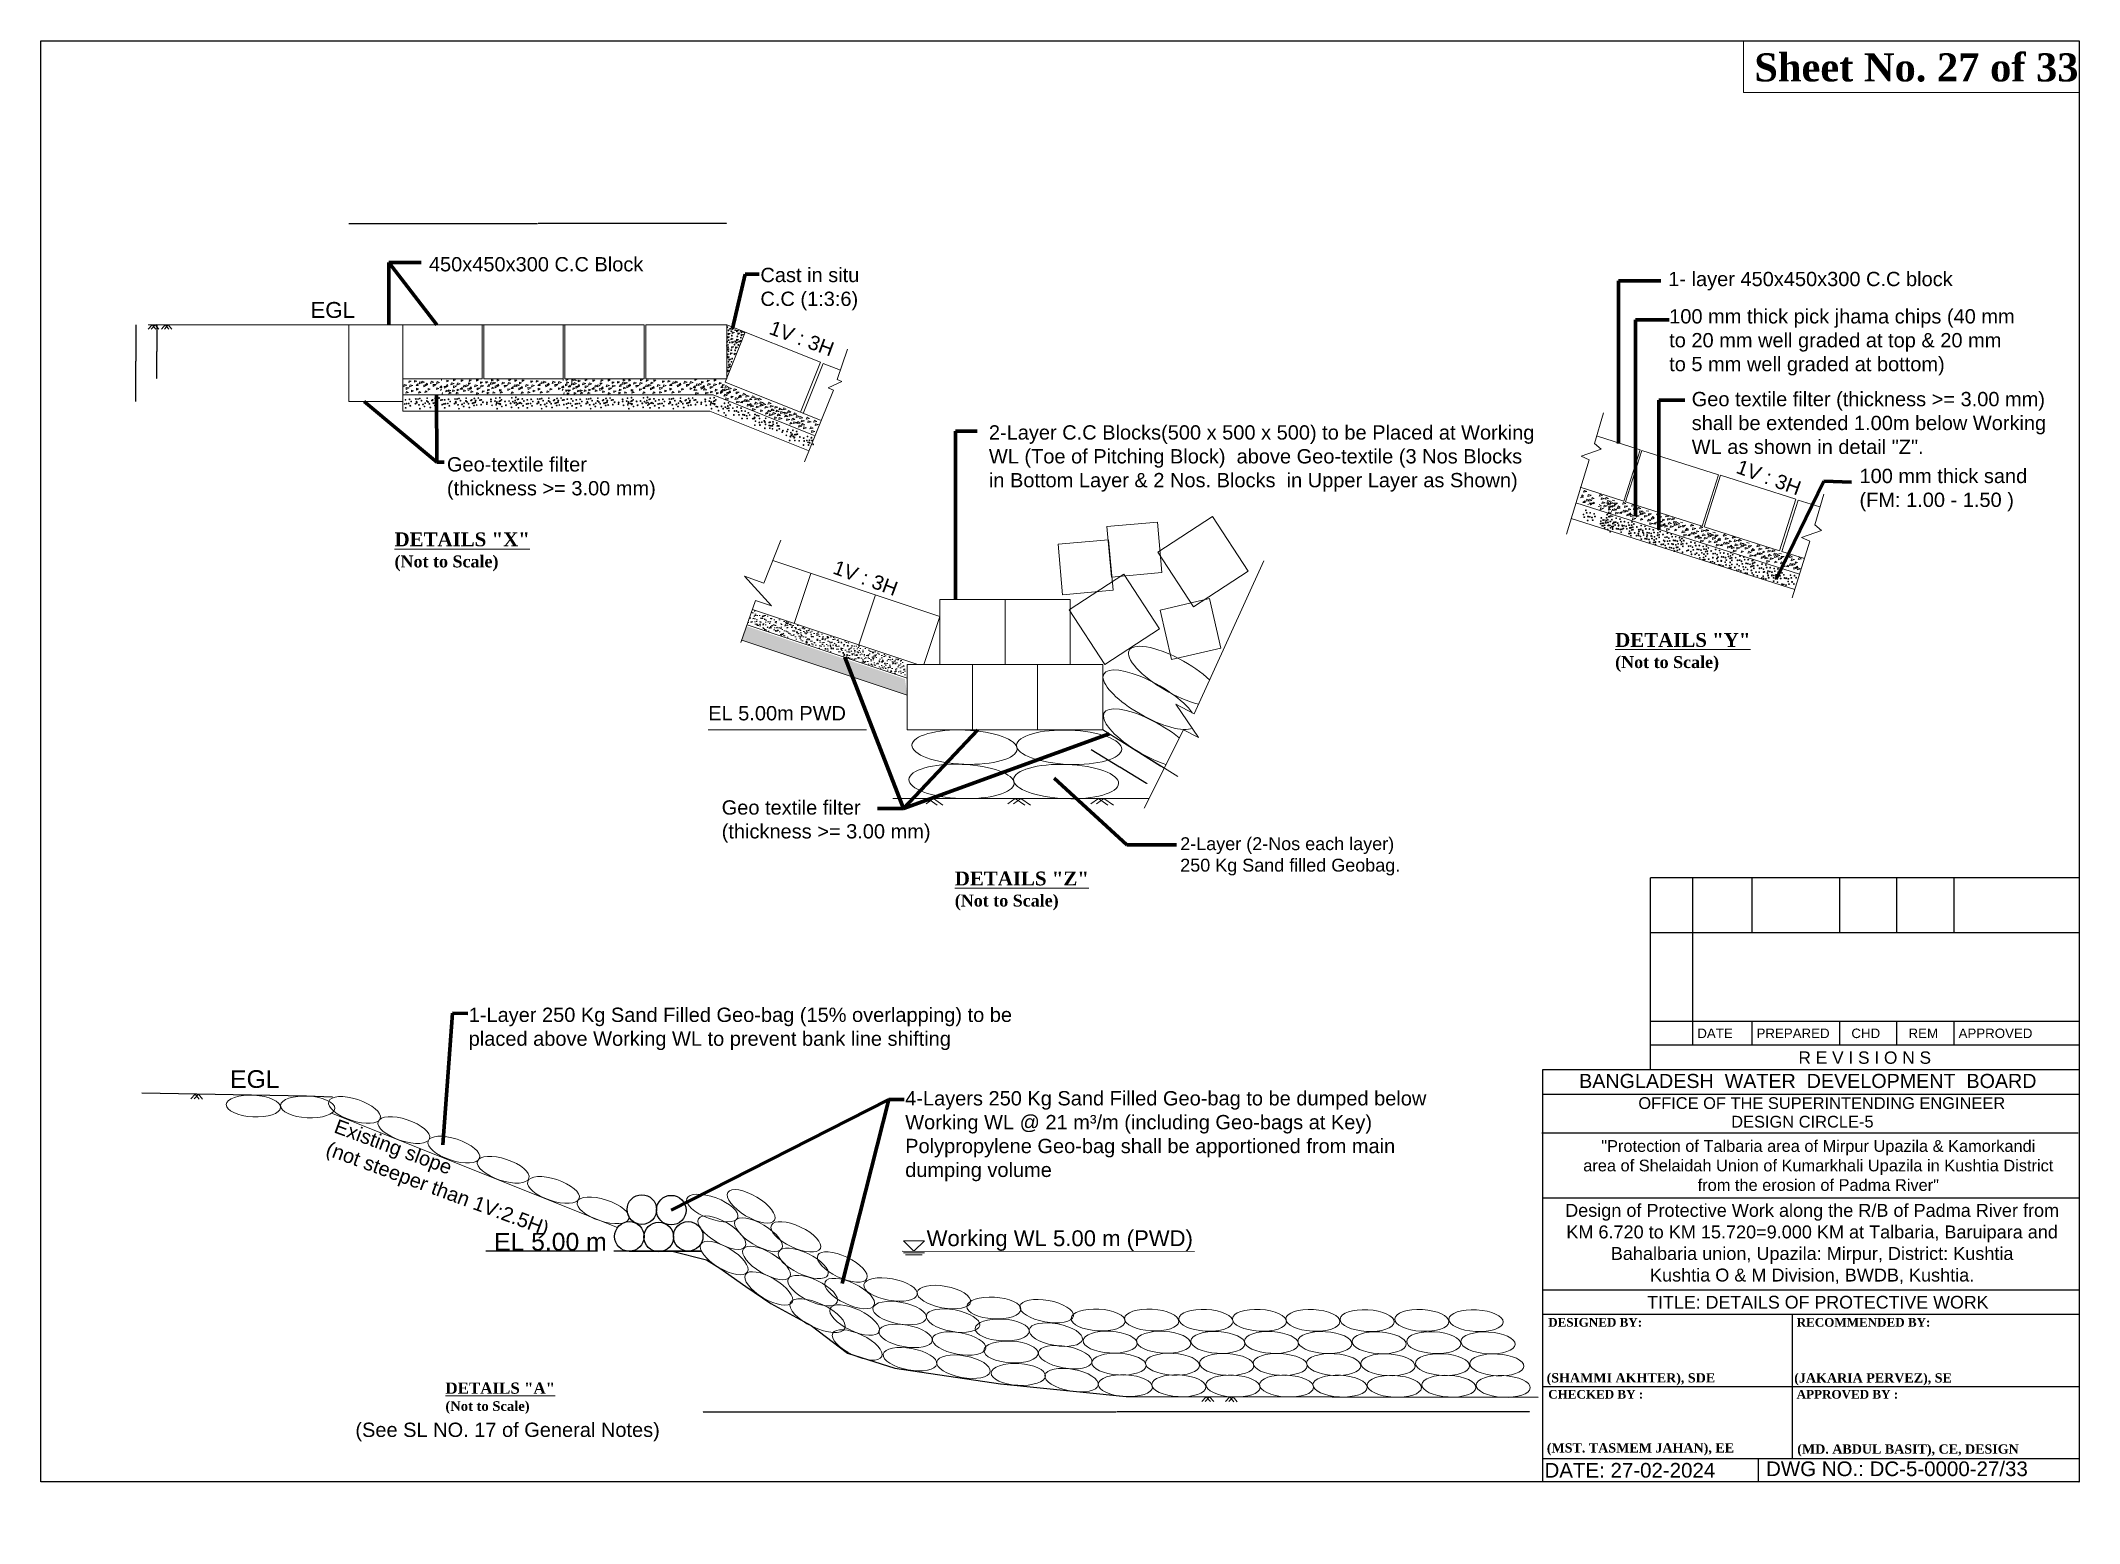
# Model space of a CAD drawing. Header units: inches. Extents: x 15 to 141071, y -30183 to 14738.
# Drawn here: x 28975 to 39001, y -4230 to 3062 of the extents above; entities that cross this region are included whole.
import ezdxf
from ezdxf.enums import TextEntityAlignment as Align

# ---------------------------------------------------------------- set-up
doc = ezdxf.new("R2010")
doc.units = ezdxf.units.IN
doc.header["$MEASUREMENT"] = 0
doc.header["$PDMODE"] = 3
doc.layers.add('LINE', color=7, linetype='Continuous')
doc.styles.add('Kazi_T_H', font='timesbd.ttf')
doc.styles.get("Standard").update_dxf_attribs({"font": 'arial.ttf'})
doc.dimstyles.get("Standard").update_dxf_attribs({"dimtxt": 0.18, "dimasz": 0.18, "dimexe": 0.18, "dimexo": 0.0625, "dimgap": 0.09, "dimtad": 0, "dimtih": 1, "dimtoh": 1, "dimdec": 4, "dimzin": 0, "dimdsep": 46, "dimtxsty": 'Standard', "dimcen": 0.09, "dimadec": 0, "dimazin": 0, "dimtfac": 1, "dimtdec": 4, "dimtofl": 0, "dimtmove": 0, "dimatfit": 3, "dimfxl": 1, "dimtolj": 1, "dimtzin": 0, "dimarcsym": 0})

msp = doc.modelspace()

# ---------------------------------------------------------------- texts
at = {"color": 7, "lineweight": 20, "ltscale": 0.18, "char_height": 70.38, "width": 3482.07985402, "attachment_point": 1, "rotation": 339.7567096145}
for s, insert in [('1V : 3H', (32576.541925, 1687.351906)), ('1V : 3H', (37332.725432, 1003.738652)), ('1V : 3H', (32890.291079, 509.025309)), ('Existing slope \\P(not steeper than 1V:2.5H)', (30436.793761, -2240.537845))]:
    msp.add_mtext(s, dxfattribs=dict(at, insert=insert))
at = {"color": 7, "lineweight": 20, "ltscale": 0.18, "insert": (30495.443832, -3735.454283), "char_height": 70.38, "width": 3482.07985402, "attachment_point": 1}
msp.add_mtext(' (See SL NO. 17 of General Notes)', dxfattribs=at)
at = {"layer": 'LINE', "color": 0, "linetype": 'ByBlock', "lineweight": -3, "ltscale": 0.5}
for s, height, p in [('DATE', 46.7879648, (37122.655111, -1844.021803)), ('PREPARED', 46.7879648, (37413.88117, -1844.021803)), ('CHD', 46.7879648, (37880.511625, -1844.021803)), ('REM', 46.7879648, (38161.643193, -1844.021803)), ('APPROVED', 46.7879648, (38407.683788, -1844.021803)), ('DATE: 27-02-2024', 72.098711, (36371.16917, -4005.875571)), ('DWG NO.: DC-5-0000-27/33', 72.098711, (37460.940196, -3998.454627))]:
    msp.add_text(s, height=height, dxfattribs=at).set_placement(p)
for s, height, p in [('R E V I S I O N S', 60.88239758, (37946.188906, -1970.436373)), ('BANGLADESH  WATER  DEVELOPMENT  BOARD', 69.33075086, (37666.178339, -2089.508895)), ('OFFICE OF THE SUPERINTENDING ENGINEER', 57.82631716, (37734.874564, -2192.71513)), ('DESIGN CIRCLE-5', 57.82631716, (37639.486367, -2284.05632))]:
    msp.add_text(s, height=height, dxfattribs=at).set_placement(p, align=Align.CENTER)
at = {"layer": 'LINE', "color": 0, "linetype": 'ByBlock', "lineweight": -3, "ltscale": 0.5, "style": 'Kazi_T_H'}
for s, p in [('DESIGNED BY:', (36389.384639, -3263.377964)), ('RECOMMENDED BY:', (37611.333137, -3263.377964)), ('CHECKED BY :', (36389.384639, -3617.394454)), ('APPROVED BY :', (37611.333137, -3617.394454))]:
    msp.add_text(s, height=42.48197885, dxfattribs=at).set_placement(p)
at = {"layer": 'LINE', "lineweight": 50, "ltscale": 0.5, "style": 'Kazi_T_H'}
for s, p in [('(SHAMMI AKHTER), SDE', (36381.554525, -3537.849177)), ('(JAKARIA PERVEZ), SE ', (37599.504284, -3538.100276)), ('(MST. TASMEM JAHAN), EE', (36382.625425, -3882.384517)), ('(MD. ABDUL BASIT), CE, DESIGN ', (37614.36632, -3888.068382))]:
    msp.add_text(s, height=45.6248889, dxfattribs=at).set_placement(p)
at = {"layer": 'LINE', "color": 7, "lineweight": 20, "ltscale": 0.5, "attachment_point": 1}
for s, insert, char_height, width in [('{\\fTimes New Roman|b1|i0|c0|p18;Sheet No. 27 of 33 }', (37402.879688, 2999.946351), 138.23173307, 1708.84951376), ('{\\fTimes New Roman|b1|i0|c0|p18;\\H1.432x;\\LDETAILS "X"\\P\\H0.8606x;\\l(Not to Scale)}', (30715.373417, 643.343882), 47.53082451, 747.17191137), ('{\\fTimes New Roman|b1|i0|c0|p18;\\H1.432x;\\LDETAILS "Y"\\P\\H0.8603x;\\l(Not to Scale)}', (36718.709382, 148.301227), 47.53082451, 737.82305412), ('{\\fTimes New Roman|b1|i0|c0|p18;\\H1.432x;\\LDETAILS "Z"\\P\\H0.8603x;\\l(Not to Scale)}', (33470.817582, -1024.836176), 47.53082451, 737.82305412), ('{\\fTimes New Roman|b1|i0|c0|p18;\\H1.432x;\\LDETAILS "A"\\P\\H0.8603x;\\l(Not to Scale)}', (30965.558725, -3538.119793), 38.52315747, 625.08277923)]:
    msp.add_mtext(s, dxfattribs=dict(at, insert=insert, char_height=char_height, width=width))
at = {"layer": 'LINE', "color": 0, "linetype": 'ByBlock', "lineweight": 20, "ltscale": 0.5, "attachment_point": 1}
for s, insert, char_height in [('450x450x300 C.C Block', (30884.34378, 1997.724353), 70.38), ('Cast in situ\\PC.C (1:3:6)', (32514.857016, 1944.892393), 70.38), ('1- layer 450x450x300 C.C block', (36979.861105, 1925.066774), 70.38), ('EGL', (30301.6246, 1776.68504), 78.2739549), ('100 mm thick pick jhama chips (40 mm\\Pto 20 mm well graded at top & 20 mm \\Pto 5 mm well graded at bottom) ', (36984.496339, 1741.403922), 70.38), ('Geo textile filter (thickness >= 3.00 mm)\\Pshall be extended 1.00m below Working \\PWL as shown in detail "Z".', (37095.216807, 1334.367289), 70.38), ('2-Layer C.C Blocks(500 x 500 x 500) to be Placed at Working \\PWL (Toe of Pitching Block)  above Geo-textile (3 Nos Blocks \\Pin Bottom Layer & 2 Nos. Blocks  in Upper Layer as Shown)', (33638.545874, 1170.318526), 70.38), (' Geo-textile filter\\P (thickness >= 3.00 mm)', (30945.732821, 1013.290625), 70.38), ('100 mm thick sand \\P(FM: 1.00 - 1.50 )', (37920.392061, 956.333061), 70.38), ('EL 5.00m PWD', (32258.07249, -210.773782), 70.38), ('Geo textile filter \\P(thickness >= 3.00 mm) ', (32324.444965, -674.398443), 70.38), ('2-Layer (2-Nos each layer) \\P250 Kg Sand filled Geobag.', (34579.561531, -856.107796), 63.342), ('1-Layer 250 Kg Sand Filled Geo-bag (15% overlapping) to be \\Pplaced above Working WL to prevent bank line shifting', (31080.054493, -1694.213997), 70.38), ('EGL', (29906.5507, -2001.968172), 86.9710611), ('EL 5.00 m ', (31204.936033, -2802.098631), 86.9710611), ('Working WL 5.00 m (PWD)', (33332.341875, -2789.590863), 77.76)]:
    msp.add_mtext(s, dxfattribs=dict(at, insert=insert, char_height=char_height))
at = {"layer": 'LINE', "color": 0, "linetype": 'ByBlock', "lineweight": 20, "ltscale": 0.5, "insert": (33226.909641, -2104.82376), "char_height": 70.38, "width": 2602.64510211, "attachment_point": 1}
msp.add_mtext('4-Layers 250 Kg Sand Filled Geo-bag to be dumped below \\PWorking WL @ 21 m³/m ({\\f@Arial Unicode MS|b0|i0|c0|p34;including }Geo-bag{\\f@Arial Unicode MS|b0|i0|c0|p34;s at Key}) \\PPolypropylene Geo-bag shall be apportioned from main dumping volume', dxfattribs=at)
at = {"layer": 'LINE', "color": 0, "linetype": 'ByBlock', "lineweight": -3, "ltscale": 0.5, "attachment_point": 2}
for s, insert, char_height, width in [('\\pt3.417;"Protection of Talbaria area of Mirpur Upazila & Kamorkandi \\Parea of Shelaidah Union of Kumarkhali Upazila in Kushtia District \\Pfrom the erosion of Padma River"', (37717.806537, -2345.91158), 57.6, 3941.061793), ('Design of Protective Work along the R/B of Padma River from \\PKM 6.720 to KM 15.720=9.000 KM at Talbaria, Baruipara and Bahalbaria union, Upazila: Mirpur, District: Kushtia\\PKushtia O & M Division, BWDB, Kushtia.', (37687.419614, -2659.58878), 63.60894888, 2757.24240358), ('TITLE: DETAILS OF PROTECTIVE WORK ', (37715.669705, -3111.763249), 62.70065625, 2788.43035319)]:
    msp.add_mtext(s, dxfattribs=dict(at, insert=insert, char_height=char_height, width=width))

# ---------------------------------------------------------------- blocks, each defined once
blk = doc.blocks.new('*D14')
at = {"color": 0, "lineweight": -2, "ltscale": 0.5, "transparency": 16777216}
for p, q in [((29547, 1667), (29547, 1667)), ((29547, 1666), (29547, 1534)), ((29547, 1400), (29547, 1533)), ((29547, 1399), (29547, 1399))]:
    blk.add_line(p, q, dxfattribs=at)
at = {"color": 0, "linetype": 'Continuous', "ltscale": 0.5, "transparency": 16777216}
for points in [[(29547, 1666), (29547, 1666), (29547, 1667)], [(29547, 1400), (29547, 1400), (29547, 1399)]]:
    blk.add_solid(points, dxfattribs=at)
at = {"layer": 'Defpoints', "color": 0, "linetype": 'Continuous', "ltscale": 0.5, "transparency": 16777216}
for p in [(29547, 1667), (29745, 1667), (29757, 1399)]:
    blk.add_point(p, dxfattribs=at)
at = {"color": 0, "linetype": 'Continuous', "lineweight": 20, "ltscale": 0.5, "transparency": 16777216, "insert": (29547, 1533), "char_height": 0.85, "attachment_point": 5}
blk.add_mtext('\\A1;0.30m', dxfattribs=at)
blk = doc.blocks.new('*D15')
at = {"color": 0, "lineweight": -2, "ltscale": 0.5, "transparency": 16777216}
for p, q in [((29443, 1665), (29443, 1665)), ((29443, 1664), (29443, 1486)), ((29443, 1288), (29443, 1485)), ((29443, 1287), (29443, 1287))]:
    blk.add_line(p, q, dxfattribs=at)
at = {"color": 0, "linetype": 'Continuous', "ltscale": 0.5, "transparency": 16777216}
for points in [[(29443, 1664), (29443, 1664), (29443, 1665)], [(29443, 1288), (29443, 1288), (29443, 1287)]]:
    blk.add_solid(points, dxfattribs=at)
at = {"layer": 'Defpoints', "color": 0, "linetype": 'Continuous', "ltscale": 0.5, "transparency": 16777216}
for p in [(29443, 1665), (29716, 1665), (29716, 1287)]:
    blk.add_point(p, dxfattribs=at)
at = {"color": 0, "linetype": 'Continuous', "lineweight": 20, "ltscale": 0.5, "transparency": 16777216, "insert": (29443, 1486), "char_height": 0.85, "attachment_point": 5}
blk.add_mtext('\\A1;0.45m', dxfattribs=at)
blk = doc.blocks.new('*D16')
at = {"color": 0, "lineweight": -2, "ltscale": 0.5, "transparency": 16777216}
for p, q in [((30490, 2162), (30490, 2162)), ((30491, 2162), (31418, 2162)), ((32348, 2162), (31421, 2162)), ((32349, 2162), (32349, 2162))]:
    blk.add_line(p, q, dxfattribs=at)
at = {"color": 0, "linetype": 'Continuous', "ltscale": 0.5, "transparency": 16777216}
for points in [[(30491, 2162), (30491, 2162), (30490, 2162)], [(32348, 2162), (32348, 2162), (32349, 2162)]]:
    blk.add_solid(points, dxfattribs=at)
at = {"layer": 'Defpoints', "color": 0, "linetype": 'Continuous', "ltscale": 0.5, "transparency": 16777216}
for p in [(32349, 2162), (30490, 1665), (32349, 1665)]:
    blk.add_point(p, dxfattribs=at)
at = {"color": 0, "linetype": 'Continuous', "lineweight": 20, "ltscale": 0.5, "transparency": 16777216, "insert": (31420, 2162), "char_height": 0.85, "attachment_point": 5}
blk.add_mtext('\\A1;2.10m', dxfattribs=at)
blk = doc.blocks.new('*D13')
at = {"color": 0, "lineweight": -2, "ltscale": 0.5, "transparency": 16777216}
for p, q in [((34142, -424), (34141, -424)), ((34142, -424), (34281, -510)), ((34414, -592), (34283, -511)), ((34415, -592), (34415, -593))]:
    blk.add_line(p, q, dxfattribs=at)
at = {"color": 0, "linetype": 'Continuous', "ltscale": 0.5, "transparency": 16777216}
for points in [[(34142, -424), (34142, -424), (34142, -424)], [(34414, -592), (34414, -592), (34415, -592)]]:
    blk.add_solid(points, dxfattribs=at)
at = {"layer": 'Defpoints', "color": 0, "linetype": 'Continuous', "ltscale": 0.5, "transparency": 16777216}
for p in [(34200, -328), (34474, -497), (34415, -592)]:
    blk.add_point(p, dxfattribs=at)
at = {"color": 0, "linetype": 'Continuous', "lineweight": 20, "ltscale": 0.5, "transparency": 16777216, "insert": (34282, -511), "char_height": 0.85, "attachment_point": 5}
blk.add_mtext('\\A1;1.00m', dxfattribs=at)
blk = doc.blocks.new('*D17')
at = {"color": 0, "lineweight": -2, "ltscale": 0.5, "transparency": 16777216}
for p, q in [((32232, -3683), (32232, -3683)), ((32233, -3683), (34264, -3683)), ((36298, -3683), (34267, -3683)), ((36299, -3683), (36299, -3683))]:
    blk.add_line(p, q, dxfattribs=at)
at = {"color": 0, "linetype": 'Continuous', "ltscale": 0.5, "transparency": 16777216}
for points in [[(32233, -3683), (32233, -3683), (32232, -3683)], [(36298, -3683), (36298, -3683), (36299, -3683)]]:
    blk.add_solid(points, dxfattribs=at)
at = {"layer": 'Defpoints', "color": 0, "linetype": 'Continuous', "ltscale": 0.5, "transparency": 16777216}
for p in [(36299, -3610), (36299, -3683), (32232, -4230)]:
    blk.add_point(p, dxfattribs=at)
at = {"color": 0, "linetype": 'Continuous', "lineweight": 20, "ltscale": 0.5, "transparency": 16777216, "insert": (34265, -3683), "char_height": 0.85, "attachment_point": 5}
blk.add_mtext('\\A1;30m', dxfattribs=at)

# ---------------------------------------------------------------- dimensions: what is measured, and where the dimension line sits
at = {"color": 0, "linetype": 'Continuous', "lineweight": 20, "ltscale": 0.5}
for base, p1, p2, text, picture, middle in [((32348.835166, 2162.208358), (30490.32276, 1664.871229), (32348.835166, 1664.871229), '2.10m', '*D16', (31419.578963, 2162.208358)), ((36298.508837, -3683.223705), (32232.395478, -4230.294546), (36298.508837, -3610.163619), '30m', '*D17', (34265.452157, -3683.223705))]:
    dim = msp.add_linear_dim(base=base, p1=p1, p2=p2, text=text, dimstyle='Standard', override={"dimtxt": 0.85, "dimasz": 1, "dimfxl": 0.15, "dimfxlon": 1}, dxfattribs=at)
    dim.commit()
    dim.dimension.update_dxf_attribs({"geometry": picture, "text_midpoint": middle})
for base, p1, p2, angle, text, override, picture, middle, dimtype in [((29442.933047, 1664.835626), (29715.905978, 1286.643212), (29715.905978, 1664.835626), 90, '0.45m', {"dimtxt": 0.85, "dimasz": 0.9, "dimfxl": 0.15, "dimfxlon": 1}, '*D15', (29442.933047, 1485.79046), 160), ((29546.8478, 1667.228324), (29757.457505, 1399.116329), (29745.129801, 1667.228324), 90, '0.30m', {"dimtxt": 0.85, "dimasz": 0.9, "dimfxl": 0.15, "dimfxlon": 1}, '*D14', (29546.8478, 1533.172327), 160), ((34415.177507, -592.3941), (34200.403708, -328.246158), (34474.038814, -496.885328), 328.354797576, '1.00m', {"dimtxt": 0.85, "dimasz": 1, "dimfxl": 0.15, "dimfxlon": 1}, '*D13', (34282.301968, -510.503947), 161)]:
    dim = msp.add_linear_dim(base=base, p1=p1, p2=p2, angle=angle, text=text, dimstyle='Standard', override=override, dxfattribs=at)
    dim.commit()
    dim.dimension.update_dxf_attribs({"geometry": picture, "text_midpoint": middle, "dimtype": dimtype})

# ---------------------------------------------------------------- hatches: boundary and pattern name
at = {"linetype": 'Continuous', "lineweight": 20, "ltscale": 0.5}
h = msp.add_hatch(dxfattribs=at)
h.set_pattern_fill('AR-CONC', scale=0.234291, angle=143.1300359183, style=0)
h.set_pattern_definition([(193.13, (29021.888, 3556.827), (-31.9067, 28.59807), [4.46324, -49.09565]), (138.13, (29021.888, 3556.827), (-20.2521, -40.7645), [3.5706, -39.27652]), (243.581, (29019.23, 3559.21), (-52.1588, -12.16616), [3.79317, -41.72486]), (189.3142, (29014.746, 3547.305), (-44.89894, 45.98697), [6.69486, -73.6435]), (239.7656, (29011.005, 3551.14), (-79.27906, -13.00256), [5.68975, -62.5873]), (134.314, (29014.746, 3547.305), (-79.2791, -13.0024), [5.3559, -58.9148]), (164.13, (29011.77, 3553.256), (-14.04161, 40.4811), [4.46324, -49.09565]), (109.13, (29011.77, 3553.256), (-37.4759, -25.835), [3.5706, -39.27652]), (214.5814, (29010.6, 3556.63), (-51.51748, 14.64596), [3.79317, -41.72486]), (180.63004, (29021.888, 3556.827), (-12.465208, -15.414186), [0, -38.80044, 0, -39.87162, 0, -39.4253]), (150.63004, (29021.888, 3556.827), (-26.60704, -9.38394), [0, -22.73278, 0, -37.9078, 0, -15.02625]), (110.63004, (29032.504, 3548.864), (-24.608773, 20.134366), [0, -14.87747, 0, -46.41771, 0, -61.59273]), (100.63004, (29037.265, 3545.294), (-31.33855, 16.05747), [0, -19.34071, 0, -30.82612, 0, -43.73976])])
h.paths.add_polyline_path([(32474.167078, 260.025563), (32450.38527, 192.372821), (33230.172766, -67.557349), (33226.315245, -40.55448), (33220.485644, 0.25307), (33243.564075, 3.549961)])
h = msp.add_hatch(dxfattribs=at)
h.set_pattern_fill('AR-SAND', scale=0.398294, angle=143.1300359183, style=0)
h.set_pattern_definition([(180.63004, (29017.974, 3546.197), (-11.186028, -15.976805), [0, -15.377354, 0, -17.198356, 0, -16.439605]), (150.63004, (29017.974, 3546.197), (-31.45388, -12.098), [0, -8.295678, 0, -13.85985, 0, -5.311257]), (110.63004, (29027.929, 3538.73), (-25.238156, 18.85711), [0, -5.05834, 0, -18.210024, 0, -23.7742]), (100.63004, (29027.929, 3538.73), (-29.6571, 11.14393), [0, -2.52917, 0, -11.937683, 0, -13.65752])])
h.paths.add_polyline_path([(32446.471512, 181.743094), (32422.692519, 114.098359), (33236.989578, -157.335043), (33225.65401, -77.985409)])
at = {"layer": 'LINE', "lineweight": 20, "ltscale": 0.5}
for points in [[(32353.779661, 1652.852203, -1), (32349.68164, 1652.852203, -1)], [(32360.041254, 1636.960879, -1), (32355.943234, 1636.960879, -1)], [(32367.65327, 1644.427127, -1), (32363.55525, 1644.427127, -1)], [(32372.821693, 1633.012223, -1), (32368.723673, 1633.012223, -1)], [(32376.634897, 1611.413761, -1), (32372.536876, 1611.413761, -1)], [(32392.407612, 1638.447787, -1), (32388.309592, 1638.447787, -1)], [(32403.448404, 1607.475154, -1), (32399.350384, 1607.475154, -1)], [(32419.22112, 1634.50918, -1), (32415.123099, 1634.50918, -1)], [(32436.570803, 1628.207408, -1), (32432.472783, 1628.207408, -1)], [(32352.883268, 1581.290006, -1), (32348.785247, 1581.290006, -1)], [(32356.610445, 1518.923786, -1), (32352.512424, 1518.923786, -1)], [(32358.488728, 1554.571737, -1), (32354.390708, 1554.571737, -1)], [(32359.874964, 1534.958903, -1), (32355.776944, 1534.958903, -1)], [(32360.495283, 1588.756254, -1), (32356.397263, 1588.756254, -1)], [(32365.663706, 1577.34135, -1), (32361.565686, 1577.34135, -1)], [(32373.480553, 1540.124416, -1), (32369.382532, 1540.124416, -1)], [(32389.253268, 1567.158442, -1), (32385.155248, 1567.158442, -1)], [(32392.517788, 1583.193559, -1), (32388.419768, 1583.193559, -1)], [(32392.801999, 1538.548973, -1), (32388.703978, 1538.548973, -1)], [(32408.574714, 1565.582999, -1), (32404.476694, 1565.582999, -1)], [(32411.839234, 1581.618116, -1), (32407.741213, 1581.618116, -1)], [(32420.798088, 1601.173382, -1), (32416.700067, 1601.173382, -1)], [(32359.032454, 1455.10014, -1), (32354.934433, 1455.10014, -1)], [(32359.605719, 1482.516557, -1), (32355.507698, 1482.516557, -1)], [(32374.805169, 1482.134166, -1), (32370.707149, 1482.134166, -1)], [(32378.069689, 1498.169283, -1), (32373.971668, 1498.169283, -1)], [(30842.021283, 1301.896778, -1), (30837.923262, 1301.896778, -1)], [(30877.52291, 1303.883055, -1), (30873.424889, 1303.883055, -1)], [(30917.50887, 1302.506642, -1), (30913.41085, 1302.506642, -1)], [(30937.160378, 1304.649529, -1), (30933.062357, 1304.649529, -1)], [(31034.269321, 1301.896778, -1), (31030.171301, 1301.896778, -1)], [(31069.770948, 1303.883055, -1), (31065.672928, 1303.883055, -1)], [(31109.756909, 1302.506642, -1), (31105.658888, 1302.506642, -1)], [(31129.408416, 1304.649529, -1), (31125.310395, 1304.649529, -1)], [(31215.926683, 1303.883055, -1), (31211.828662, 1303.883055, -1)], [(31235.57819, 1306.025942, -1), (31231.48017, 1306.025942, -1)], [(31294.519802, 1305.25943, -1), (31290.421782, 1305.25943, -1)], [(31314.171309, 1307.402318, -1), (31310.073289, 1307.402318, -1)], [(31440.86748, 1301.896778, -1), (31436.769459, 1301.896778, -1)], [(31476.369107, 1303.883055, -1), (31472.271086, 1303.883055, -1)], [(31516.355067, 1302.506642, -1), (31512.257047, 1302.506642, -1)], [(31536.006575, 1304.649529, -1), (31531.908554, 1304.649529, -1)], [(31681.78118, 1301.896778, -1), (31677.68316, 1301.896778, -1)], [(31717.282807, 1303.883055, -1), (31713.184787, 1303.883055, -1)], [(31757.268768, 1302.506642, -1), (31753.170747, 1302.506642, -1)], [(31776.920275, 1304.649529, -1), (31772.822254, 1304.649529, -1)], [(31863.438542, 1303.883055, -1), (31859.340521, 1303.883055, -1)], [(31883.090049, 1306.025942, -1), (31878.992029, 1306.025942, -1)], [(31942.031661, 1305.25943, -1), (31937.933641, 1305.25943, -1)], [(31961.683168, 1307.402318, -1), (31957.585148, 1307.402318, -1)], [(32088.379339, 1301.896778, -1), (32084.281318, 1301.896778, -1)], [(32123.880966, 1303.883055, -1), (32119.782945, 1303.883055, -1)], [(32163.866926, 1302.506642, -1), (32159.768906, 1302.506642, -1)], [(32183.518434, 1304.649529, -1), (32179.420413, 1304.649529, -1)], [(32270.0367, 1303.883055, -1), (32265.93868, 1303.883055, -1)], [(32289.688208, 1306.025942, -1), (32285.590187, 1306.025942, -1)], [(30767.21673, 1274.978943, -1), (30763.118709, 1274.978943, -1)], [(30771.353223, 1295.624726, -1), (30767.255203, 1295.624726, -1)], [(30771.966534, 1256.011161, -1), (30767.868514, 1256.011161, -1)], [(30776.103028, 1276.656945, -1), (30772.005007, 1276.656945, -1)], [(30786.868237, 1277.12183, -1), (30782.770216, 1277.12183, -1)], [(30791.004731, 1297.767614, -1), (30786.90671, 1297.767614, -1)], [(30794.769478, 1266.443524, -1), (30790.671458, 1266.443524, -1)], [(30798.905972, 1287.089308, -1), (30794.807952, 1287.089308, -1)], [(30819.890937, 1277.448176, -1), (30816.087547, 1275.922399, -1)], [(30822.369776, 1299.753891, -1), (30818.271755, 1299.753891, -1)], [(30825.991686, 1286.257901, -1), (30821.893665, 1286.257901, -1)], [(30827.11958, 1280.786109, -1), (30823.02156, 1280.786109, -1)], [(30832.425503, 1300.386628, -1), (30828.622113, 1298.860851, -1)], [(30837.536949, 1270.849779, -1), (30833.438929, 1270.849779, -1)], [(30842.286754, 1251.881997, -1), (30838.188733, 1251.881997, -1)], [(30849.922525, 1291.218472, -1), (30845.824504, 1291.218472, -1)], [(30857.188456, 1272.992666, -1), (30853.090436, 1272.992666, -1)], [(30865.089698, 1262.31436, -1), (30860.991677, 1262.31436, -1)], [(30867.795142, 1278.670678, -1), (30863.697122, 1278.670678, -1)], [(30876.346085, 1290.05179, -1), (30872.248064, 1290.05179, -1)], [(30882.272714, 1284.915273, -1), (30878.174694, 1284.915273, -1)], [(30888.553501, 1276.355318, -1), (30884.455481, 1276.355318, -1)], [(30893.303306, 1257.387537, -1), (30889.205285, 1257.387537, -1)], [(30901.347917, 1292.006923, -1), (30897.249896, 1292.006923, -1)], [(30905.075658, 1295.347636, -1), (30900.977638, 1295.347636, -1)], [(30908.205009, 1278.498206, -1), (30904.106988, 1278.498206, -1)], [(30915.299658, 1280.567068, -1), (30911.201638, 1280.567068, -1)], [(30916.10625, 1267.8199, -1), (30912.00823, 1267.8199, -1)], [(30922.258675, 1283.53886, -1), (30918.160654, 1283.53886, -1)], [(30923.850601, 1291.94818, -1), (30919.75258, 1291.94818, -1)], [(30928.900665, 1270.193448, -1), (30924.802645, 1270.193448, -1)], [(30945.061619, 1293.971223, -1), (30940.963599, 1293.971223, -1)], [(30951.402055, 1272.03165, -1), (30947.304035, 1272.03165, -1)], [(30951.702315, 1295.800812, -1), (30947.604295, 1295.800812, -1)], [(30959.464768, 1274.978943, -1), (30955.366748, 1274.978943, -1)], [(30963.601262, 1295.624726, -1), (30959.503241, 1295.624726, -1)], [(30964.214573, 1256.011161, -1), (30960.116552, 1256.011161, -1)], [(30968.351067, 1276.656945, -1), (30964.253046, 1276.656945, -1)], [(30979.116275, 1277.12183, -1), (30975.018255, 1277.12183, -1)], [(30983.252769, 1297.767614, -1), (30979.154749, 1297.767614, -1)], [(30987.017517, 1266.443524, -1), (30982.919496, 1266.443524, -1)], [(30991.154011, 1287.089308, -1), (30987.05599, 1287.089308, -1)], [(31012.138976, 1277.448176, -1), (31008.335586, 1275.922399, -1)], [(31014.617814, 1299.753891, -1), (31010.519794, 1299.753891, -1)], [(31018.239724, 1286.257901, -1), (31014.141704, 1286.257901, -1)], [(31019.367619, 1280.786109, -1), (31015.269598, 1280.786109, -1)], [(31024.673542, 1300.386628, -1), (31020.870151, 1298.860851, -1)], [(31029.784988, 1270.849779, -1), (31025.686967, 1270.849779, -1)], [(31034.534792, 1251.881997, -1), (31030.436772, 1251.881997, -1)], [(31042.170563, 1291.218472, -1), (31038.072542, 1291.218472, -1)], [(31049.436495, 1272.992666, -1), (31045.338474, 1272.992666, -1)], [(31057.337736, 1262.31436, -1), (31053.239716, 1262.31436, -1)], [(31060.043181, 1278.670678, -1), (31055.94516, 1278.670678, -1)], [(31068.594123, 1290.05179, -1), (31064.496103, 1290.05179, -1)], [(31074.520753, 1284.915273, -1), (31070.422732, 1284.915273, -1)], [(31080.80154, 1276.355318, -1), (31076.703519, 1276.355318, -1)], [(31085.551344, 1257.387537, -1), (31081.453324, 1257.387537, -1)], [(31093.595955, 1292.006923, -1), (31089.497935, 1292.006923, -1)], [(31097.323697, 1295.347636, -1), (31093.225676, 1295.347636, -1)], [(31100.453047, 1278.498206, -1), (31096.355027, 1278.498206, -1)], [(31107.547697, 1280.567068, -1), (31103.449676, 1280.567068, -1)], [(31108.354289, 1267.8199, -1), (31104.256268, 1267.8199, -1)], [(31114.506713, 1283.53886, -1), (31110.408693, 1283.53886, -1)], [(31116.098639, 1291.94818, -1), (31112.000619, 1291.94818, -1)], [(31121.148704, 1270.193448, -1), (31117.050683, 1270.193448, -1)], [(31137.309658, 1293.971223, -1), (31133.211637, 1293.971223, -1)], [(31143.650094, 1272.03165, -1), (31139.552073, 1272.03165, -1)], [(31143.950354, 1295.800812, -1), (31139.852333, 1295.800812, -1)], [(31152.201036, 1283.412762, -1), (31148.103016, 1283.412762, -1)], [(31171.503103, 1273.987337, -1), (31167.405082, 1273.987337, -1)], [(31172.152803, 1282.768699, -1), (31168.054783, 1282.768699, -1)], [(31191.45487, 1297.697202, -1), (31187.356849, 1297.697202, -1)], [(31191.782445, 1287.302316, -1), (31187.684425, 1287.302316, -1)], [(31196.53225, 1268.334535, -1), (31192.434229, 1268.334535, -1)], [(31211.433953, 1289.445204, -1), (31207.335932, 1289.445204, -1)], [(31217.305485, 1270.849779, -1), (31213.207464, 1270.849779, -1)], [(31219.335194, 1278.766898, -1), (31215.237174, 1278.766898, -1)], [(31220.676487, 1284.915273, -1), (31216.578467, 1284.915273, -1)], [(31222.05529, 1251.881997, -1), (31217.957269, 1251.881997, -1)], [(31229.165988, 1277.332897, -1), (31225.067968, 1277.332897, -1)], [(31232.665572, 1288.011757, -1), (31228.567551, 1288.011757, -1)], [(31236.956992, 1272.992666, -1), (31232.858972, 1272.992666, -1)], [(31237.715636, 1290.610954, -1), (31233.617616, 1290.610954, -1)], [(31237.71693, 1275.435953, -1), (31233.61891, 1275.435953, -1)], [(31243.479432, 1295.347636, -1), (31239.381411, 1295.347636, -1)], [(31244.858234, 1262.31436, -1), (31240.760213, 1262.31436, -1)], [(31260.51858, 1287.76526, -1), (31256.42056, 1287.76526, -1)], [(31265.268385, 1268.797479, -1), (31261.170364, 1268.797479, -1)], [(31280.170088, 1289.908148, -1), (31276.072067, 1289.908148, -1)], [(31288.071329, 1279.229841, -1), (31283.973309, 1279.229841, -1)], [(31288.300342, 1277.667613, -1), (31284.202321, 1277.667613, -1)], [(31293.050146, 1258.699831, -1), (31288.952126, 1258.699831, -1)], [(31299.269607, 1286.291649, -1), (31295.171586, 1286.291649, -1)], [(31307.951849, 1279.8105, -1), (31303.853829, 1279.8105, -1)], [(31310.872979, 1291.559149, -1), (31306.774959, 1291.559149, -1)], [(31315.853091, 1269.132194, -1), (31311.75507, 1269.132194, -1)], [(31316.272484, 1281.372729, -1), (31312.174464, 1281.372729, -1)], [(31321.940472, 1274.978943, -1), (31317.842452, 1274.978943, -1)], [(31322.072551, 1296.724012, -1), (31317.97453, 1296.724012, -1)], [(31326.076966, 1298.377515, -1), (31321.978946, 1298.377515, -1)], [(31326.690277, 1256.011161, -1), (31322.592256, 1256.011161, -1)], [(31330.826771, 1279.409734, -1), (31326.72875, 1279.409734, -1)], [(31335.575845, 1281.126232, -1), (31331.477825, 1281.126232, -1)], [(31341.591979, 1277.12183, -1), (31337.493959, 1277.12183, -1)], [(31345.728473, 1300.520403, -1), (31341.630453, 1300.520403, -1)], [(31349.493221, 1266.443524, -1), (31345.3952, 1266.443524, -1)], [(31353.629715, 1289.842096, -1), (31349.531694, 1289.842096, -1)], [(31366.062927, 1274.978943, -1), (31361.964906, 1274.978943, -1)], [(31370.199421, 1295.624726, -1), (31366.1014, 1295.624726, -1)], [(31370.812731, 1256.011161, -1), (31366.714711, 1256.011161, -1)], [(31374.949225, 1276.656945, -1), (31370.851204, 1276.656945, -1)], [(31385.714434, 1277.12183, -1), (31381.616413, 1277.12183, -1)], [(31389.850928, 1297.767614, -1), (31385.752907, 1297.767614, -1)], [(31393.615675, 1266.443524, -1), (31389.517655, 1266.443524, -1)], [(31397.752169, 1287.089308, -1), (31393.654149, 1287.089308, -1)], [(31418.737134, 1277.448176, -1), (31414.933744, 1275.922399, -1)], [(31421.215973, 1299.753891, -1), (31417.117952, 1299.753891, -1)], [(31424.837883, 1286.257901, -1), (31420.739862, 1286.257901, -1)], [(31425.965777, 1280.786109, -1), (31421.867757, 1280.786109, -1)], [(31431.2717, 1300.386628, -1), (31427.46831, 1298.860851, -1)], [(31436.383146, 1270.849779, -1), (31432.285126, 1270.849779, -1)], [(31441.132951, 1251.881997, -1), (31437.03493, 1251.881997, -1)], [(31448.768722, 1291.218472, -1), (31444.670701, 1291.218472, -1)], [(31456.034653, 1272.992666, -1), (31451.936633, 1272.992666, -1)], [(31463.935895, 1262.31436, -1), (31459.837874, 1262.31436, -1)], [(31466.641339, 1278.670678, -1), (31462.543319, 1278.670678, -1)], [(31475.192282, 1290.05179, -1), (31471.094261, 1290.05179, -1)], [(31481.118911, 1284.915273, -1), (31477.020891, 1284.915273, -1)], [(31487.399698, 1276.355318, -1), (31483.301678, 1276.355318, -1)], [(31492.149503, 1257.387537, -1), (31488.051482, 1257.387537, -1)], [(31500.194114, 1292.006923, -1), (31496.096093, 1292.006923, -1)], [(31503.921856, 1295.347636, -1), (31499.823835, 1295.347636, -1)], [(31507.051206, 1278.498206, -1), (31502.953185, 1278.498206, -1)], [(31514.145855, 1280.567068, -1), (31510.047835, 1280.567068, -1)], [(31514.952447, 1267.8199, -1), (31510.854427, 1267.8199, -1)], [(31521.104872, 1283.53886, -1), (31517.006851, 1283.53886, -1)], [(31522.696798, 1291.94818, -1), (31518.598777, 1291.94818, -1)], [(31527.746862, 1270.193448, -1), (31523.648842, 1270.193448, -1)], [(31543.907816, 1293.971223, -1), (31539.809796, 1293.971223, -1)], [(31550.248252, 1272.03165, -1), (31546.150232, 1272.03165, -1)], [(31550.548512, 1295.800812, -1), (31546.450492, 1295.800812, -1)], [(31562.854173, 1274.978943, -1), (31558.756152, 1274.978943, -1)], [(31566.990667, 1298.377515, -1), (31562.892646, 1298.377515, -1)], [(31567.603977, 1256.011161, -1), (31563.505957, 1256.011161, -1)], [(31571.740471, 1279.409734, -1), (31567.64245, 1279.409734, -1)], [(31582.50568, 1277.12183, -1), (31578.407659, 1277.12183, -1)], [(31586.642174, 1300.520403, -1), (31582.544153, 1300.520403, -1)], [(31590.406921, 1266.443524, -1), (31586.308901, 1266.443524, -1)], [(31594.543415, 1289.842096, -1), (31590.445395, 1289.842096, -1)], [(31606.976627, 1274.978943, -1), (31602.878607, 1274.978943, -1)], [(31611.113121, 1295.624726, -1), (31607.0151, 1295.624726, -1)], [(31611.726432, 1256.011161, -1), (31607.628411, 1256.011161, -1)], [(31615.862926, 1276.656945, -1), (31611.764905, 1276.656945, -1)], [(31626.628134, 1277.12183, -1), (31622.530114, 1277.12183, -1)], [(31630.764628, 1297.767614, -1), (31626.666608, 1297.767614, -1)], [(31634.529376, 1266.443524, -1), (31630.431355, 1266.443524, -1)], [(31638.66587, 1287.089308, -1), (31634.567849, 1287.089308, -1)], [(31659.650835, 1277.448176, -1), (31655.847445, 1275.922399, -1)], [(31662.129673, 1299.753891, -1), (31658.031653, 1299.753891, -1)], [(31665.751583, 1286.257901, -1), (31661.653563, 1286.257901, -1)], [(31666.879478, 1280.786109, -1), (31662.781457, 1280.786109, -1)], [(31672.185401, 1300.386628, -1), (31668.38201, 1298.860851, -1)], [(31677.296847, 1270.849779, -1), (31673.198826, 1270.849779, -1)], [(31682.046651, 1251.881997, -1), (31677.948631, 1251.881997, -1)], [(31689.682422, 1291.218472, -1), (31685.584401, 1291.218472, -1)], [(31696.948354, 1272.992666, -1), (31692.850333, 1272.992666, -1)], [(31704.849595, 1262.31436, -1), (31700.751575, 1262.31436, -1)], [(31707.55504, 1278.670678, -1), (31703.457019, 1278.670678, -1)], [(31716.105982, 1290.05179, -1), (31712.007962, 1290.05179, -1)], [(31722.032612, 1284.915273, -1), (31717.934591, 1284.915273, -1)], [(31728.313399, 1276.355318, -1), (31724.215378, 1276.355318, -1)], [(31733.063203, 1257.387537, -1), (31728.965183, 1257.387537, -1)], [(31741.107814, 1292.006923, -1), (31737.009794, 1292.006923, -1)], [(31744.835556, 1295.347636, -1), (31740.737535, 1295.347636, -1)], [(31747.964906, 1278.498206, -1), (31743.866886, 1278.498206, -1)], [(31755.059556, 1280.567068, -1), (31750.961535, 1280.567068, -1)], [(31755.866148, 1267.8199, -1), (31751.768127, 1267.8199, -1)], [(31762.018572, 1283.53886, -1), (31757.920552, 1283.53886, -1)], [(31763.610498, 1291.94818, -1), (31759.512478, 1291.94818, -1)], [(31768.660563, 1270.193448, -1), (31764.562542, 1270.193448, -1)], [(31784.821517, 1293.971223, -1), (31780.723496, 1293.971223, -1)], [(31791.161953, 1272.03165, -1), (31787.063932, 1272.03165, -1)], [(31791.462213, 1295.800812, -1), (31787.364192, 1295.800812, -1)], [(31799.712895, 1283.412762, -1), (31795.614875, 1283.412762, -1)], [(31819.014962, 1273.987337, -1), (31814.916941, 1273.987337, -1)], [(31819.664662, 1282.768699, -1), (31815.566642, 1282.768699, -1)], [(31838.966729, 1297.697202, -1), (31834.868708, 1297.697202, -1)], [(31839.294304, 1287.302316, -1), (31835.196284, 1287.302316, -1)], [(31844.044109, 1268.334535, -1), (31839.946088, 1268.334535, -1)], [(31858.945812, 1289.445204, -1), (31854.847791, 1289.445204, -1)], [(31864.817344, 1270.849779, -1), (31860.719323, 1270.849779, -1)], [(31866.847053, 1278.766898, -1), (31862.749033, 1278.766898, -1)], [(31868.188346, 1284.915273, -1), (31864.090326, 1284.915273, -1)], [(31869.567148, 1251.881997, -1), (31865.469128, 1251.881997, -1)], [(31876.677847, 1277.332897, -1), (31872.579826, 1277.332897, -1)], [(31880.177431, 1288.011757, -1), (31876.07941, 1288.011757, -1)], [(31884.468851, 1272.992666, -1), (31880.370831, 1272.992666, -1)], [(31885.227495, 1290.610954, -1), (31881.129475, 1290.610954, -1)], [(31885.228789, 1275.435953, -1), (31881.130769, 1275.435953, -1)], [(31890.991291, 1295.347636, -1), (31886.89327, 1295.347636, -1)], [(31892.370093, 1262.31436, -1), (31888.272072, 1262.31436, -1)], [(31908.030439, 1287.76526, -1), (31903.932419, 1287.76526, -1)], [(31912.780244, 1268.797479, -1), (31908.682223, 1268.797479, -1)], [(31927.681947, 1289.908148, -1), (31923.583926, 1289.908148, -1)], [(31935.583188, 1279.229841, -1), (31931.485168, 1279.229841, -1)], [(31935.812201, 1277.667613, -1), (31931.71418, 1277.667613, -1)], [(31940.562005, 1258.699831, -1), (31936.463985, 1258.699831, -1)], [(31946.781466, 1286.291649, -1), (31942.683445, 1286.291649, -1)], [(31955.463708, 1279.8105, -1), (31951.365688, 1279.8105, -1)], [(31958.384838, 1291.559149, -1), (31954.286818, 1291.559149, -1)], [(31963.36495, 1269.132194, -1), (31959.266929, 1269.132194, -1)], [(31963.784343, 1281.372729, -1), (31959.686323, 1281.372729, -1)], [(31969.452331, 1274.978943, -1), (31965.354311, 1274.978943, -1)], [(31969.58441, 1296.724012, -1), (31965.486389, 1296.724012, -1)], [(31973.588825, 1298.377515, -1), (31969.490804, 1298.377515, -1)], [(31974.202136, 1256.011161, -1), (31970.104115, 1256.011161, -1)], [(31978.33863, 1279.409734, -1), (31974.240609, 1279.409734, -1)], [(31983.087704, 1281.126232, -1), (31978.989684, 1281.126232, -1)], [(31989.103838, 1277.12183, -1), (31985.005818, 1277.12183, -1)], [(31993.240332, 1300.520403, -1), (31989.142312, 1300.520403, -1)], [(31997.00508, 1266.443524, -1), (31992.907059, 1266.443524, -1)], [(32001.141574, 1289.842096, -1), (31997.043553, 1289.842096, -1)], [(32013.574786, 1274.978943, -1), (32009.476765, 1274.978943, -1)], [(32017.711279, 1295.624726, -1), (32013.613259, 1295.624726, -1)], [(32018.32459, 1256.011161, -1), (32014.22657, 1256.011161, -1)], [(32022.461084, 1276.656945, -1), (32018.363063, 1276.656945, -1)], [(32033.226293, 1277.12183, -1), (32029.128272, 1277.12183, -1)], [(32037.362787, 1297.767614, -1), (32033.264766, 1297.767614, -1)], [(32041.127534, 1266.443524, -1), (32037.029514, 1266.443524, -1)], [(32045.264028, 1287.089308, -1), (32041.166008, 1287.089308, -1)], [(32066.248993, 1277.448176, -1), (32062.445603, 1275.922399, -1)], [(32068.727832, 1299.753891, -1), (32064.629811, 1299.753891, -1)], [(32072.349742, 1286.257901, -1), (32068.251721, 1286.257901, -1)], [(32073.477636, 1280.786109, -1), (32069.379616, 1280.786109, -1)], [(32078.783559, 1300.386628, -1), (32074.980169, 1298.860851, -1)], [(32083.895005, 1270.849779, -1), (32079.796985, 1270.849779, -1)], [(32088.64481, 1251.881997, -1), (32084.546789, 1251.881997, -1)], [(32096.280581, 1291.218472, -1), (32092.18256, 1291.218472, -1)], [(32103.546512, 1272.992666, -1), (32099.448492, 1272.992666, -1)], [(32111.447754, 1262.31436, -1), (32107.349733, 1262.31436, -1)], [(32114.153198, 1278.670678, -1), (32110.055178, 1278.670678, -1)], [(32122.704141, 1290.05179, -1), (32118.60612, 1290.05179, -1)], [(32128.63077, 1284.915273, -1), (32124.53275, 1284.915273, -1)], [(32134.911557, 1276.355318, -1), (32130.813537, 1276.355318, -1)], [(32139.661362, 1257.387537, -1), (32135.563341, 1257.387537, -1)], [(32147.705973, 1292.006923, -1), (32143.607952, 1292.006923, -1)], [(32151.433714, 1295.347636, -1), (32147.335694, 1295.347636, -1)], [(32154.563065, 1278.498206, -1), (32150.465044, 1278.498206, -1)], [(32161.657714, 1280.567068, -1), (32157.559694, 1280.567068, -1)], [(32162.464306, 1267.8199, -1), (32158.366286, 1267.8199, -1)], [(32168.616731, 1283.53886, -1), (32164.51871, 1283.53886, -1)], [(32170.208657, 1291.94818, -1), (32166.110636, 1291.94818, -1)], [(32175.258721, 1270.193448, -1), (32171.160701, 1270.193448, -1)], [(32191.419675, 1293.971223, -1), (32187.321655, 1293.971223, -1)], [(32197.760111, 1272.03165, -1), (32193.662091, 1272.03165, -1)], [(32198.060371, 1295.800812, -1), (32193.962351, 1295.800812, -1)], [(32206.311054, 1283.412762, -1), (32202.213033, 1283.412762, -1)], [(32225.61312, 1273.987337, -1), (32221.5151, 1273.987337, -1)], [(32226.262821, 1282.768699, -1), (32222.1648, 1282.768699, -1)], [(32245.564887, 1297.697202, -1), (32241.466867, 1297.697202, -1)], [(32245.892463, 1287.302316, -1), (32241.794442, 1287.302316, -1)], [(32250.642267, 1268.334535, -1), (32246.544247, 1268.334535, -1)], [(32265.54397, 1289.445204, -1), (32261.44595, 1289.445204, -1)], [(32271.415502, 1270.849779, -1), (32267.317482, 1270.849779, -1)], [(32273.445212, 1278.766898, -1), (32269.347191, 1278.766898, -1)], [(32274.786505, 1284.915273, -1), (32270.688484, 1284.915273, -1)], [(32276.165307, 1251.881997, -1), (32272.067286, 1251.881997, -1)], [(32283.276006, 1277.332897, -1), (32279.177985, 1277.332897, -1)], [(32286.775589, 1288.011757, -1), (32282.677568, 1288.011757, -1)], [(32291.06701, 1272.992666, -1), (32286.968989, 1272.992666, -1)], [(32291.825654, 1290.610954, -1), (32287.727633, 1290.610954, -1)], [(32291.826948, 1275.435953, -1), (32287.728927, 1275.435953, -1)], [(32297.589449, 1295.347636, -1), (32293.491429, 1295.347636, -1)], [(32298.968251, 1262.31436, -1), (32294.870231, 1262.31436, -1)], [(32305.910336, 1260.969378, -1), (32301.812316, 1260.969378, -1)], [(32310.660141, 1242.001596, -1), (32306.56212, 1242.001596, -1)], [(32325.561843, 1263.112266, -1), (32321.463823, 1263.112266, -1)], [(32333.463085, 1252.433959, -1), (32329.365064, 1252.433959, -1)], [(32333.692098, 1250.87173, -1), (32329.594077, 1250.87173, -1)], [(32338.441902, 1231.903949, -1), (32334.343882, 1231.903949, -1)], [(32339.911558, 1278.463548, -1), (32335.813537, 1278.463548, -1)], [(32344.661362, 1259.495767, -1), (32340.563342, 1259.495767, -1)], [(32346.505947, 1219.526878, -1), (32342.407926, 1219.526878, -1)], [(32353.343605, 1253.014618, -1), (32349.245584, 1253.014618, -1)], [(32356.264735, 1264.763267, -1), (32352.166714, 1264.763267, -1)], [(32359.563065, 1280.606436, -1), (32355.465045, 1280.606436, -1)], [(32361.244846, 1242.336312, -1), (32357.146826, 1242.336312, -1)], [(32361.66424, 1254.576847, -1), (32357.56622, 1254.576847, -1)], [(32367.464307, 1269.92813, -1), (32363.366286, 1269.92813, -1)], [(32380.967601, 1254.33035, -1), (32376.86958, 1254.33035, -1)], [(32386.15667, 1220.3024, -1), (32382.40759, 1221.957143, -1)], [(32389.470319, 1239.573028, -1), (32385.721239, 1241.22777, -1)], [(32399.389074, 1240.038338, -1), (32395.639994, 1241.693081, -1)], [(32402.702723, 1259.308966, -1), (32398.953643, 1260.963709, -1)], [(32408.313806, 1233.598355, -1), (32404.564726, 1235.253098, -1)], [(32411.230466, 1220.638844, -1), (32407.481387, 1222.293586, -1)], [(32421.54621, 1253.334293, -1), (32417.79713, 1254.989036, -1)], [(32424.46287, 1240.374782, -1), (32420.71379, 1242.029525, -1)], [(32426.522158, 1202.486161, -1), (32422.773078, 1204.140904, -1)], [(32429.835807, 1221.756789, -1), (32426.086728, 1223.411532, -1)], [(32438.643011, 1219.703707, -1), (32434.893932, 1221.35845, -1)], [(32441.956661, 1238.974335, -1), (32438.207581, 1240.629078, -1)], [(32448.679294, 1215.782117, -1), (32444.930214, 1217.436859, -1)], [(32451.595955, 1202.822605, -1), (32447.846875, 1204.477348, -1)], [(32457.515462, 1230.949081, -1), (32453.766382, 1232.603823, -1)], [(32463.716808, 1220.040151, -1), (32459.967728, 1221.694894, -1)], [(32479.021932, 1202.746413, -1), (32474.926301, 1202.886328, -1)], [(32486.982893, 1202.881267, -1), (32483.233813, 1204.53601, -1)], [(32488.160496, 1208.342577, -1), (32484.411416, 1209.99732, -1)], [(32490.296542, 1222.151895, -1), (32486.547462, 1223.806638, -1)], [(32499.751531, 1218.670347, -1), (32495.6559, 1218.810261, -1)], [(32509.140029, 1216.177223, -1), (32505.390949, 1217.831965, -1)], [(32512.056689, 1203.217711, -1), (32508.307609, 1204.872454, -1)], [(32542.420781, 1203.659142, -1), (32538.671701, 1205.313885, -1)], [(32489.187389, 1170.313937, -1), (32485.43831, 1171.968679, -1)], [(32492.501039, 1189.584565, -1), (32488.751959, 1191.239307, -1)], [(32511.344525, 1183.609892, -1), (32507.595446, 1185.264635, -1)], [(32514.261186, 1170.650381, -1), (32510.512106, 1172.305123, -1)], [(32523.340795, 1184.521547, -1), (32519.591715, 1186.17629, -1)], [(32535.759224, 1191.480782, -1), (32532.010144, 1193.135525, -1)], [(32538.083039, 1154.750676, -1), (32534.333959, 1156.405419, -1)], [(32539.107132, 1184.388514, -1), (32535.358052, 1186.043257, -1)], [(32541.396688, 1174.021304, -1), (32537.647608, 1175.676047, -1)], [(32559.421649, 1183.17393, -1), (32555.672569, 1184.828673, -1)], [(32560.240174, 1168.046631, -1), (32556.491095, 1169.701374, -1)], [(32563.156835, 1155.08712, -1), (32559.407755, 1156.741863, -1)], [(32564.180928, 1184.724958, -1), (32560.431848, 1186.379701, -1)], [(32567.566112, 1167.074579, -1), (32563.817032, 1168.729322, -1)], [(32575.13256, 1166.983341, -1), (32571.38348, 1168.638083, -1)], [(32575.82024, 1152.092297, -1), (32572.07116, 1153.74704, -1)], [(32578.446209, 1186.253968, -1), (32574.697129, 1187.908711, -1)], [(32579.984541, 1174.033814, -1), (32576.235461, 1175.688556, -1)], [(32597.147916, 1144.688126, -1), (32593.398837, 1146.342869, -1)], [(32597.289696, 1180.279296, -1), (32593.540616, 1181.934038, -1)], [(32600.206356, 1167.319784, -1), (32596.457276, 1168.974527, -1)], [(32607.020377, 1166.312135, -1), (32603.271298, 1167.966877, -1)], [(32609.566345, 1151.647361, -1), (32605.817266, 1153.302104, -1)], [(32623.418968, 1135.230502, -1), (32619.669889, 1136.885245, -1)], [(32627.55918, 1143.0018, -1), (32623.810101, 1144.656543, -1)], [(32644.034369, 1119.952491, -1), (32640.285289, 1121.607234, -1)], [(32647.348018, 1139.223119, -1), (32643.598939, 1140.877862, -1)], [(32651.245694, 1148.865166, -1), (32647.496614, 1150.519909, -1)], [(32664.054424, 1113.865525, -1), (32660.305344, 1115.520268, -1)], [(32666.191505, 1133.248446, -1), (32662.442425, 1134.903189, -1)], [(32669.108166, 1120.288935, -1), (32665.359086, 1121.943678, -1)], [(32672.817907, 1125.372183, -1), (32669.068827, 1127.026926, -1)], [(32676.131556, 1144.642811, -1), (32672.382476, 1146.297554, -1)], [(32677.522845, 1115.007454, -1), (32673.773765, 1116.662197, -1)], [(32682.897911, 1107.890852, -1), (32679.148831, 1109.545595, -1)], [(32684.579717, 1109.81924, -1), (32680.830638, 1111.473983, -1)], [(32685.036468, 1123.363925, -1), (32681.287389, 1125.018667, -1)], [(32690.706058, 1123.702633, -1), (32686.956978, 1125.357376, -1)], [(32694.975043, 1138.668138, -1), (32691.225963, 1140.322881, -1)], [(32697.891703, 1125.708627, -1), (32694.142623, 1127.363369, -1)], [(32710.418298, 1111.891629, -1), (32706.669219, 1113.546372, -1)], [(32729.261785, 1105.916956, -1), (32725.512705, 1107.571699, -1)], [(32748.588347, 1114.166816, -1), (32744.839267, 1115.821559, -1)], [(32767.431834, 1108.192144, -1), (32763.682754, 1109.846886, -1)], [(32660.740775, 1094.594897, -1), (32656.991695, 1096.24964, -1)], [(32685.814571, 1094.931341, -1), (32682.065491, 1096.586084, -1)], [(32707.104649, 1092.621001, -1), (32703.355569, 1094.275744, -1)], [(32728.443496, 1072.165136, -1), (32724.694416, 1073.819879, -1)], [(32731.757145, 1091.435764, -1), (32728.008065, 1093.090507, -1)], [(32732.178446, 1092.957445, -1), (32728.429366, 1094.612188, -1)], [(32745.274698, 1094.896188, -1), (32741.525618, 1096.550931, -1)], [(32750.600631, 1085.461092, -1), (32746.851552, 1087.115834, -1)], [(32753.517292, 1072.50158, -1), (32749.768212, 1074.156323, -1)], [(32758.017027, 1095.029834, -1), (32754.267947, 1096.684576, -1)], [(32758.84359, 1083.530503, -1), (32755.09451, 1085.185246, -1)], [(32770.348494, 1095.232632, -1), (32766.599414, 1096.887375, -1)], [(32776.403762, 1075.510477, -1), (32772.654683, 1077.165219, -1)], [(36564.946992, 730.745705, -1), (36561.087841, 732.124373, -1)], [(36568.795251, 718.031667, -1), (36564.9361, 719.410336, -1)], [(36576.714191, 751.388786, -1), (36572.85504, 752.767454, -1)], [(36580.56245, 738.674748, -1), (36576.703299, 740.053416, -1)], [(36585.362381, 701.035023, -1), (36581.50323, 702.413692, -1)], [(36587.270636, 720.495135, -1), (36583.411485, 721.873803, -1)], [(36596.203479, 719.085773, -1), (36592.344328, 720.464441, -1)], [(36598.111733, 738.545884, -1), (36594.252582, 739.924553, -1)], [(36606.497592, 715.901897, -1), (36602.638441, 717.280565, -1)], [(36610.345851, 703.18786, -1), (36606.4867, 704.566528, -1)], [(36617.33869, 733.952647, -1), (36613.479539, 735.331315, -1)], [(36621.186948, 721.238609, -1), (36617.327797, 722.617277, -1)], [(36652.600654, 714.673197, -1), (36648.51341, 714.376185, -1)], [(36661.255049, 704.595634, -1), (36657.167806, 704.298621, -1)], [(36665.038029, 704.146813, -1), (36660.950786, 703.849801, -1)], [(36676.605471, 702.905481, -1), (36672.518228, 702.608468, -1)], [(36678.66741, 714.834946, -1), (36674.580167, 714.537934, -1)], [(36680.808799, 730.875503, -1), (36676.721555, 730.57849, -1)], [(36684.790998, 705.066657, -1), (36680.703755, 704.769644, -1)], [(36689.463194, 720.797939, -1), (36685.375951, 720.500926, -1)], [(36704.061458, 706.21986, -1), (36699.974215, 705.922848, -1)], [(36725.378582, 712.760683, -1), (36721.519431, 714.139351, -1)], [(36744.605539, 708.167445, -1), (36740.746388, 709.546113, -1)], [(36648.397326, 686.703175, -1), (36644.310083, 686.406162, -1)], [(36650.459265, 698.632641, -1), (36646.372022, 698.335628, -1)], [(36656.582853, 688.864352, -1), (36652.49561, 688.567339, -1)], [(36657.051721, 676.625612, -1), (36652.964478, 676.328599, -1)], [(36660.834702, 676.176791, -1), (36656.747459, 675.879778, -1)], [(36662.896641, 688.106257, -1), (36658.809398, 687.809244, -1)], [(36669.020229, 678.337968, -1), (36664.932986, 678.040955, -1)], [(36669.489097, 666.099228, -1), (36665.401854, 665.802215, -1)], [(36673.692424, 694.06925, -1), (36669.605181, 693.772237, -1)], [(36675.853313, 690.017555, -1), (36671.76607, 689.720542, -1)], [(36683.494984, 656.455185, -1), (36679.635833, 657.833853, -1)], [(36685.259866, 692.827917, -1), (36681.172623, 692.530904, -1)], [(36685.403238, 675.915297, -1), (36681.544087, 677.293965, -1)], [(36688.290688, 679.491171, -1), (36684.203445, 679.194158, -1)], [(36695.262183, 677.098266, -1), (36691.403032, 678.476934, -1)], [(36695.932359, 645.928801, -1), (36692.073208, 647.307469, -1)], [(36697.170437, 696.558377, -1), (36693.311286, 697.937046, -1)], [(36697.840614, 665.388913, -1), (36693.981463, 666.767581, -1)], [(36704.630195, 671.322059, -1), (36700.771044, 672.700727, -1)], [(36707.699558, 666.571882, -1), (36703.840407, 667.95055, -1)], [(36708.478453, 658.608021, -1), (36704.619302, 659.98669, -1)], [(36709.607813, 686.031993, -1), (36705.748662, 687.410662, -1)], [(36711.703129, 672.657491, -1), (36707.843978, 674.036159, -1)], [(36713.611383, 692.117602, -1), (36709.752232, 693.49627, -1)], [(36716.397394, 691.96514, -1), (36712.538243, 693.343808, -1)], [(36720.245652, 679.251102, -1), (36716.386501, 680.629771, -1)], [(36723.470328, 693.300571, -1), (36719.611177, 694.67924, -1)], [(36726.953838, 661.071489, -1), (36723.094687, 662.450157, -1)], [(36732.83834, 687.524364, -1), (36728.979189, 688.903033, -1)], [(36735.886681, 659.662127, -1), (36732.02753, 661.040795, -1)], [(36736.686598, 674.810327, -1), (36732.827447, 676.188995, -1)], [(36737.794936, 679.122239, -1), (36733.935785, 680.500907, -1)], [(36746.180795, 656.478251, -1), (36742.321644, 657.85692, -1)], [(36748.453797, 695.453408, -1), (36744.594646, 696.832076, -1)], [(36750.029053, 643.764214, -1), (36746.169902, 645.142882, -1)], [(36753.253729, 657.813683, -1), (36749.394578, 659.192351, -1)], [(36755.161983, 677.273794, -1), (36751.302832, 678.652463, -1)], [(36757.021893, 674.529001, -1), (36753.162742, 675.907669, -1)], [(36760.870151, 661.814963, -1), (36757.011, 663.193632, -1)], [(36764.094826, 675.864433, -1), (36760.235675, 677.243101, -1)], [(36766.003081, 695.324544, -1), (36762.14393, 696.703212, -1)], [(36774.38894, 672.680557, -1), (36770.529789, 674.059225, -1)], [(36778.237198, 659.966519, -1), (36774.378047, 661.345188, -1)], [(36785.230038, 690.731306, -1), (36781.370887, 692.109975, -1)], [(36789.094665, 637.542623, -1), (36785.007422, 637.24561, -1)], [(36789.078296, 678.017269, -1), (36785.219145, 679.395937, -1)], [(36791.156604, 649.472088, -1), (36787.069361, 649.175076, -1)], [(36793.297992, 665.512645, -1), (36789.210749, 665.215632, -1)], [(36797.280192, 639.703799, -1), (36793.192949, 639.406786, -1)], [(36797.74906, 627.465059, -1), (36793.661817, 627.168046, -1)], [(36799.536987, 667.131605, -1), (36795.449744, 666.834592, -1)], [(36801.598926, 679.06107, -1), (36797.511683, 678.764058, -1)], [(36801.952387, 655.435081, -1), (36797.865144, 655.138068, -1)], [(36803.740315, 695.101627, -1), (36799.653072, 694.804614, -1)], [(36807.722514, 669.292781, -1), (36803.635271, 668.995768, -1)], [(36808.191382, 657.054041, -1), (36804.104139, 656.757028, -1)], [(36812.39471, 685.024063, -1), (36808.307466, 684.72705, -1)], [(36816.550652, 640.857002, -1), (36812.463409, 640.55999, -1)], [(36826.100577, 626.754744, -1), (36822.241426, 628.133412, -1)], [(36826.992974, 670.445984, -1), (36822.905731, 670.148972, -1)], [(36834.634645, 636.883615, -1), (36830.775494, 638.262283, -1)], [(36835.959521, 627.937713, -1), (36832.100371, 629.316382, -1)], [(36836.542899, 656.343726, -1), (36832.683748, 657.722394, -1)], [(36837.867776, 647.397825, -1), (36834.008625, 648.776493, -1)], [(36845.327534, 622.161506, -1), (36841.468383, 623.540175, -1)], [(36846.401844, 657.526695, -1), (36842.542693, 658.905364, -1)], [(36848.310098, 676.986807, -1), (36844.450947, 678.365475, -1)], [(36849.175792, 609.447469, -1), (36845.316641, 610.826137, -1)], [(36855.769856, 651.750488, -1), (36851.910705, 653.129157, -1)], [(36857.094733, 642.804587, -1), (36853.235582, 644.183256, -1)], [(36859.618114, 639.036451, -1), (36855.758963, 640.415119, -1)], [(36860.942991, 630.09055, -1), (36857.08384, 631.469218, -1)], [(36867.537055, 672.393569, -1), (36863.677904, 673.772238, -1)], [(36867.651177, 611.910936, -1), (36863.792026, 613.289605, -1)], [(36871.385313, 659.679532, -1), (36867.526162, 661.0582, -1)], [(36876.185245, 622.039807, -1), (36872.326094, 623.418475, -1)], [(36876.58402, 610.501575, -1), (36872.724869, 611.880243, -1)], [(36878.093499, 641.499919, -1), (36874.234348, 642.878587, -1)], [(36878.492275, 629.961686, -1), (36874.633124, 631.340354, -1)], [(36886.878134, 607.317699, -1), (36883.018983, 608.696367, -1)], [(36887.026342, 640.090557, -1), (36883.167191, 641.469225, -1)], [(36888.934597, 659.550668, -1), (36885.075446, 660.929336, -1)], [(36897.320456, 636.906681, -1), (36893.461305, 638.285349, -1)], [(36897.719231, 625.368448, -1), (36893.860081, 626.747117, -1)], [(36901.168714, 624.192643, -1), (36897.309563, 625.571312, -1)], [(36901.56749, 612.654411, -1), (36897.708339, 614.033079, -1)], [(36908.161554, 654.95743, -1), (36904.302403, 656.336099, -1)], [(36912.009812, 642.243393, -1), (36908.150661, 643.622061, -1)], [(36912.39533, 605.867609, -1), (36908.308087, 605.570596, -1)], [(36914.536718, 621.908165, -1), (36910.449475, 621.611152, -1)], [(36923.191113, 611.830602, -1), (36919.10387, 611.533589, -1)], [(36928.749411, 629.345621, -1), (36924.662168, 629.048608, -1)], [(36930.811351, 641.275087, -1), (36926.724108, 640.978074, -1)], [(36932.952739, 657.315643, -1), (36928.865496, 657.01863, -1)], [(36936.934938, 631.506798, -1), (36932.847695, 631.209785, -1)], [(36937.403806, 619.268058, -1), (36933.316563, 618.971045, -1)], [(36941.607134, 647.23808, -1), (36937.519891, 646.941067, -1)], [(36956.205398, 632.660001, -1), (36952.118155, 632.362988, -1)], [(36959.106502, 603.793345, -1), (36955.247351, 605.172014, -1)], [(36963.847069, 599.097631, -1), (36959.987918, 600.476299, -1)], [(36965.755323, 618.557743, -1), (36961.896172, 619.936411, -1)], [(36975.614268, 619.740712, -1), (36971.755117, 621.11938, -1)], [(36977.522522, 639.200823, -1), (36973.663371, 640.579492, -1)], [(36978.333459, 599.200108, -1), (36974.474308, 600.578776, -1)], [(36984.98228, 613.964505, -1), (36981.123129, 615.343173, -1)], [(36988.830538, 601.250467, -1), (36984.971388, 602.629136, -1)], [(36996.749479, 634.607586, -1), (36992.890328, 635.986254, -1)], [(37000.597738, 621.893548, -1), (36996.738587, 623.272217, -1)], [(37007.305923, 603.713935, -1), (37003.446772, 605.092603, -1)], [(37016.238767, 602.304573, -1), (37012.379616, 603.683241, -1)], [(37018.147021, 621.764685, -1), (37014.28787, 623.143353, -1)], [(37026.53288, 599.120697, -1), (37022.673729, 600.499366, -1)], [(37037.373978, 617.171447, -1), (37033.514827, 618.550115, -1)], [(37041.222236, 604.457409, -1), (37037.363085, 605.836078, -1)], [(37049.240098, 613.20911, -1), (37045.152855, 612.912097, -1)], [(37057.894493, 603.131546, -1), (37053.80725, 602.834533, -1)], [(36890.726392, 594.603661, -1), (36886.867241, 595.98233, -1)], [(36910.333391, 593.938143, -1), (36906.246148, 593.64113, -1)], [(36918.518918, 596.099319, -1), (36914.431675, 595.802307, -1)], [(36918.987786, 583.86058, -1), (36914.900543, 583.563567, -1)], [(36937.789378, 597.252523, -1), (36933.702135, 596.95551, -1)], [(36947.339303, 583.150264, -1), (36943.480152, 584.528933, -1)], [(36957.198247, 584.333234, -1), (36953.339097, 585.711902, -1)], [(36966.56626, 578.557027, -1), (36962.707109, 579.935695, -1)], [(36970.414518, 565.842989, -1), (36966.555367, 567.221657, -1)], [(36982.181717, 586.48607, -1), (36978.322566, 587.864738, -1)], [(36988.889903, 568.306457, -1), (36985.030752, 569.685125, -1)], [(36997.822746, 566.897095, -1), (36993.963595, 568.275763, -1)], [(36999.731001, 586.357206, -1), (36995.87185, 587.735875, -1)], [(37005.397669, 584.253824, -1), (37001.538518, 585.632492, -1)], [(37008.11686, 563.713219, -1), (37004.257709, 565.091887, -1)], [(37011.965118, 550.999182, -1), (37008.105967, 552.37785, -1)], [(37018.957958, 581.763969, -1), (37015.098807, 583.142637, -1)], [(37022.806216, 569.049931, -1), (37018.947065, 570.428599, -1)], [(37026.568269, 554.48438, -1), (37022.481026, 554.187367, -1)], [(37028.709657, 570.524937, -1), (37024.622414, 570.227924, -1)], [(37030.381139, 586.40666, -1), (37026.521988, 587.785328, -1)], [(37037.364052, 560.447373, -1), (37033.276809, 560.15036, -1)], [(37045.03677, 585.239088, -1), (37040.949527, 584.942075, -1)], [(37047.09871, 597.168553, -1), (37043.011467, 596.87154, -1)], [(37051.962316, 545.869294, -1), (37047.875073, 545.572281, -1)], [(37053.222297, 587.400264, -1), (37049.135054, 587.103251, -1)], [(37053.691165, 575.161524, -1), (37049.603922, 574.864511, -1)], [(37072.492757, 588.553467, -1), (37068.405514, 588.256454, -1)], [(37073.27944, 552.410117, -1), (37069.420289, 553.788785, -1)], [(37080.134428, 554.991097, -1), (37076.275277, 556.369766, -1)], [(37082.042682, 574.451209, -1), (37078.183531, 575.829877, -1)], [(37091.901627, 575.634178, -1), (37088.042476, 577.012846, -1)], [(37092.506397, 547.816879, -1), (37088.647246, 549.195547, -1)], [(37093.809881, 595.09429, -1), (37089.95073, 596.472958, -1)], [(37096.354656, 535.102842, -1), (37092.495505, 536.48151, -1)], [(37101.269639, 569.857971, -1), (37097.410488, 571.236639, -1)], [(37105.117898, 557.143934, -1), (37101.258747, 558.522602, -1)], [(37113.036838, 590.501052, -1), (37109.177687, 591.87972, -1)], [(37113.903939, 534.973978, -1), (37110.044788, 536.352646, -1)], [(37116.885097, 577.787014, -1), (37113.025946, 579.165683, -1)], [(37121.685028, 540.14729, -1), (37117.825877, 541.525958, -1)], [(37123.593282, 559.607401, -1), (37119.734131, 560.98607, -1)], [(37132.526126, 558.198039, -1), (37128.666974, 559.576708, -1)], [(37133.130896, 530.38074, -1), (37129.271745, 531.759408, -1)], [(37134.43438, 577.658151, -1), (37130.575229, 579.036819, -1)], [(37136.979154, 517.666703, -1), (37133.120003, 519.045371, -1)], [(37142.820239, 555.014163, -1), (37138.961088, 556.392832, -1)], [(37146.668498, 542.300126, -1), (37142.809347, 543.678794, -1)], [(37153.146839, 508.493389, -1), (37149.059596, 508.196376, -1)], [(37153.661337, 573.064913, -1), (37149.802186, 574.443581, -1)], [(37155.208778, 520.422854, -1), (37151.121535, 520.125841, -1)], [(37157.350167, 536.463411, -1), (37153.262923, 536.166398, -1)], [(37157.509595, 560.350876, -1), (37153.650444, 561.729544, -1)], [(37161.332366, 510.654565, -1), (37157.245123, 510.357552, -1)], [(37165.964296, 548.735279, -1), (37161.877053, 548.438266, -1)], [(37166.004562, 526.385847, -1), (37161.917318, 526.088834, -1)], [(37168.026235, 560.664744, -1), (37163.938992, 560.367732, -1)], [(37170.167624, 576.705301, -1), (37166.080381, 576.408288, -1)], [(37174.149823, 550.896455, -1), (37170.06258, 550.599442, -1)], [(37174.618691, 538.657715, -1), (37170.531448, 538.360702, -1)], [(37178.822019, 566.627737, -1), (37174.734776, 566.330724, -1)], [(37180.602826, 511.807768, -1), (37176.515583, 511.510755, -1)], [(37193.420283, 552.049658, -1), (37189.33304, 551.752646, -1)], [(37200.011696, 498.888479, -1), (37196.152545, 500.267147, -1)], [(37201.061954, 518.487288, -1), (37197.202803, 519.865957, -1)], [(37201.91995, 518.348591, -1), (37198.060799, 519.727259, -1)], [(37202.970208, 537.9474, -1), (37199.111057, 539.326068, -1)], [(37212.829153, 539.130369, -1), (37208.970002, 540.509038, -1)], [(37214.737407, 558.590481, -1), (37210.878256, 559.969149, -1)], [(37221.146907, 513.755353, -1), (37217.287756, 515.134021, -1)], [(37222.197165, 533.354162, -1), (37218.338014, 534.732831, -1)], [(37224.995165, 501.041315, -1), (37221.136014, 502.419984, -1)], [(37226.045423, 520.640125, -1), (37222.186272, 522.018793, -1)], [(37233.964364, 553.997243, -1), (37230.105213, 555.375911, -1)], [(37237.812622, 541.283206, -1), (37233.953471, 542.661874, -1)], [(37242.544449, 500.912452, -1), (37238.685298, 502.29112, -1)], [(37242.612554, 503.643481, -1), (37238.753403, 505.022149, -1)], [(37244.520808, 523.103592, -1), (37240.661657, 524.482261, -1)], [(37253.453651, 521.69423, -1), (37249.5945, 523.072899, -1)], [(37255.361906, 541.154342, -1), (37251.502755, 542.53301, -1)], [(37263.747765, 518.510355, -1), (37259.888614, 519.889023, -1)], [(37267.596023, 505.796317, -1), (37263.736872, 507.174986, -1)], [(37274.588863, 536.561104, -1), (37270.729712, 537.939772, -1)], [(37278.437121, 523.847067, -1), (37274.57797, 525.225735, -1)], [(37285.886701, 516.042863, -1), (37281.799458, 515.74585, -1)], [(37287.94864, 527.972329, -1), (37283.861397, 527.675316, -1)], [(37290.090029, 544.012885, -1), (37286.002786, 543.715872, -1)], [(37294.072228, 518.204039, -1), (37289.984985, 517.907027, -1)], [(37294.541096, 505.9653, -1), (37290.453853, 505.668287, -1)], [(37298.744424, 533.935322, -1), (37294.657181, 533.638309, -1)], [(37313.342688, 519.357243, -1), (37309.255445, 519.06023, -1)], [(37322.892613, 505.254984, -1), (37319.033462, 506.633653, -1)], [(37332.751558, 506.437954, -1), (37328.892407, 507.816622, -1)], [(37334.659812, 525.898065, -1), (37330.800661, 527.276734, -1)], [(37342.11957, 500.661747, -1), (37338.260419, 502.040415, -1)], [(37353.886769, 521.304828, -1), (37350.027618, 522.683496, -1)], [(37357.735027, 508.59079, -1), (37353.875876, 509.969458, -1)], [(37375.284311, 508.461926, -1), (37371.42516, 509.840595, -1)], [(37394.511268, 503.868689, -1), (37390.652117, 505.247357, -1)], [(37398.08332, 505.072293, -1), (37393.996077, 504.775281, -1)], [(37190.152751, 497.70551, -1), (37186.2936, 499.084178, -1)], [(37209.379708, 493.112272, -1), (37205.520557, 494.49094, -1)], [(37231.703351, 482.861702, -1), (37227.8442, 484.24037, -1)], [(37240.636194, 481.45234, -1), (37236.777043, 482.831009, -1)], [(37250.930308, 478.268464, -1), (37247.071157, 479.647133, -1)], [(37261.771406, 496.319214, -1), (37257.912255, 497.697882, -1)], [(37265.619664, 483.605177, -1), (37261.760513, 484.983845, -1)], [(37282.02364, 468.061297, -1), (37277.936397, 467.764284, -1)], [(37284.08558, 479.990762, -1), (37279.998336, 479.69375, -1)], [(37286.226968, 496.031319, -1), (37282.139725, 495.734306, -1)], [(37290.209167, 470.222473, -1), (37286.121924, 469.92546, -1)], [(37294.881363, 485.953755, -1), (37290.79412, 485.656742, -1)], [(37309.479627, 471.375676, -1), (37305.392384, 471.078664, -1)], [(37319.029552, 457.273418, -1), (37315.170401, 458.652086, -1)], [(37320.984359, 485.794873, -1), (37317.125208, 487.173541, -1)], [(37328.888497, 458.456387, -1), (37325.029346, 459.835056, -1)], [(37330.796751, 477.916499, -1), (37326.9376, 479.295167, -1)], [(37338.256509, 452.68018, -1), (37334.397358, 454.058849, -1)], [(37345.967828, 487.947709, -1), (37342.108677, 489.326377, -1)], [(37350.023708, 473.323261, -1), (37346.164557, 474.701929, -1)], [(37353.871966, 460.609224, -1), (37350.012815, 461.987892, -1)], [(37360.580152, 442.42961, -1), (37356.721001, 443.808279, -1)], [(37362.534959, 470.951065, -1), (37358.675808, 472.329734, -1)], [(37364.443213, 490.411177, -1), (37360.584062, 491.789845, -1)], [(37369.512995, 441.020248, -1), (37365.653844, 442.398917, -1)], [(37371.42125, 460.48036, -1), (37367.562099, 461.859028, -1)], [(37373.376056, 489.001815, -1), (37369.516905, 490.380483, -1)], [(37383.67017, 485.817939, -1), (37379.811019, 487.196607, -1)], [(37387.518428, 473.103902, -1), (37383.659277, 474.48257, -1)], [(37390.648207, 455.887122, -1), (37386.789056, 457.265791, -1)], [(37393.879993, 477.102271, -1), (37389.79275, 476.805259, -1)], [(37394.496465, 443.173085, -1), (37390.637314, 444.551753, -1)], [(37395.941932, 489.031737, -1), (37391.854689, 488.734724, -1)], [(37398.359526, 491.154651, -1), (37394.500375, 492.533319, -1)], [(37400.54603, 433.115551, -1), (37396.686879, 434.494219, -1)], [(37402.065519, 479.263448, -1), (37397.978276, 478.966435, -1)], [(37402.534388, 467.024708, -1), (37398.447145, 466.727695, -1)], [(37406.737715, 494.99473, -1), (37402.650472, 494.697717, -1)], [(37413.588417, 448.100451, -1), (37409.501174, 447.803438, -1)], [(37419.772986, 428.522313, -1), (37415.913835, 429.900981, -1)], [(37421.335979, 480.416651, -1), (37417.248736, 480.119638, -1)], [(37428.97765, 446.854281, -1), (37425.118499, 448.232949, -1)], [(37430.885905, 466.314393, -1), (37427.026754, 467.693061, -1)], [(37440.744849, 467.497362, -1), (37436.885698, 468.87603, -1)], [(37442.09663, 418.271743, -1), (37438.237479, 419.650412, -1)], [(37442.653104, 486.957473, -1), (37438.793953, 488.336142, -1)], [(37448.494816, 427.805343, -1), (37444.635665, 429.184012, -1)], [(37450.112861, 461.721155, -1), (37446.25371, 463.099823, -1)], [(37450.40307, 447.265455, -1), (37446.543919, 448.644123, -1)], [(37451.029473, 416.862381, -1), (37447.170322, 418.24105, -1)], [(37453.96112, 449.007117, -1), (37450.101969, 450.385786, -1)], [(37461.323586, 413.678506, -1), (37457.464436, 415.057174, -1)], [(37461.88006, 482.364236, -1), (37458.020909, 483.742904, -1)], [(37465.728319, 469.650198, -1), (37461.869168, 471.028867, -1)], [(37469.630027, 442.672217, -1), (37465.770876, 444.050885, -1)], [(37472.164684, 431.729255, -1), (37468.305533, 433.107923, -1)], [(37472.436505, 451.470585, -1), (37468.577354, 452.849253, -1)], [(37473.478285, 429.95818, -1), (37469.619134, 431.336848, -1)], [(37476.012943, 419.015218, -1), (37472.153792, 420.393886, -1)], [(37481.369348, 450.061223, -1), (37477.510197, 451.439891, -1)], [(37483.277602, 469.521335, -1), (37479.418451, 470.900003, -1)], [(37491.438363, 430.541771, -1), (37487.35112, 430.244758, -1)], [(37491.663461, 446.877347, -1), (37487.80431, 448.256016, -1)], [(37491.95367, 432.421647, -1), (37488.094519, 433.800316, -1)], [(37499.970917, 402.445893, -1), (37496.111766, 403.824562, -1)], [(37500.092758, 420.464207, -1), (37496.005515, 420.167194, -1)], [(37500.886513, 431.012285, -1), (37497.027362, 432.390954, -1)], [(37502.504559, 464.928097, -1), (37498.645408, 466.306765, -1)], [(37506.352817, 452.214059, -1), (37502.493666, 453.592728, -1)], [(37509.861776, 413.949508, -1), (37506.002625, 415.328177, -1)], [(37511.180627, 427.82841, -1), (37507.321476, 429.207078, -1)], [(37511.770031, 433.40962, -1), (37507.91088, 434.788288, -1)], [(37521.778238, 463.740612, -1), (37517.690995, 463.4436, -1)], [(37522.021725, 445.879159, -1), (37518.162574, 447.257827, -1)], [(37525.869983, 433.165122, -1), (37522.010832, 434.54379, -1)], [(37530.432633, 453.663049, -1), (37526.34539, 453.366036, -1)], [(37530.996987, 428.816382, -1), (37527.137836, 430.19505, -1)], [(37534.845246, 416.102345, -1), (37530.986095, 417.481013, -1)], [(37541.295403, 444.691675, -1), (37537.20816, 444.394662, -1)], [(37549.949798, 434.614111, -1), (37545.862555, 434.317098, -1)], [(37553.320631, 418.565812, -1), (37549.46148, 419.94448, -1)], [(37562.253474, 417.15645, -1), (37558.394323, 418.535118, -1)], [(37571.589571, 401.059598, -1), (37567.73042, 402.438266, -1)], [(37572.547587, 413.972574, -1), (37568.688437, 415.351243, -1)], [(37583.388685, 432.023324, -1), (37579.529534, 433.401992, -1)], [(37587.236944, 419.309287, -1), (37583.377793, 420.687955, -1)], [(37590.86325, 399.872113, -1), (37586.776007, 399.5751, -1)], [(37602.662364, 430.83584, -1), (37598.575121, 430.538827, -1)], [(37611.316759, 420.758276, -1), (37607.229516, 420.461263, -1)], [(37519.197873, 397.852656, -1), (37515.338722, 399.231324, -1)], [(37541.521517, 387.602086, -1), (37537.662366, 388.980754, -1)], [(37550.45436, 386.192724, -1), (37546.595209, 387.571392, -1)], [(37560.748473, 383.008848, -1), (37556.889323, 384.387516, -1)], [(37575.43783, 388.34556, -1), (37571.578679, 389.724228, -1)], [(37599.517645, 389.79455, -1), (37595.430402, 389.497537, -1)]]:
    msp.add_hatch(color=7, dxfattribs=at).paths.add_polyline_path(points)

# ---------------------------------------------------------------- linework, layer by layer
at = {"color": 0, "linetype": 'Continuous', "lineweight": 20, "ltscale": 0.5}
for p, q in [((33397.07952, 230.5117), (32575.156659, 504.485987)), ((32681.361413, 195.863613), (32763.32765, 441.762323)), ((32998.237348, 90.238301), (33080.203585, 336.137012)), ((33288.848342, -6.632031), (32475.55125, 264.467)), ((33318.03161, -6.632031), (33397.07952, 230.5117)), ((33236.69952, -157.279876), (32422.679125, 114.060256)), ((33236.69952, -73.264483), (32449.115187, 189.263628)), ((33236.435291, -86.655451), (33236.435291, -327.392031)), ((33236.435291, -327.392031), (33236.435291, -327.568302)), ((33236.435291, -327.568302), (34199.02004, -327.568302)), ((34196.499025, -325.805446), (34567.873892, -557.941886)), ((34199.02004, -327.568302), (34482.651438, -506.308722))]:
    msp.add_line(p, q, dxfattribs=at)
at = {"linetype": 'ByBlock', "lineweight": 20, "ltscale": 0.5}
msp.add_line((33166.705199, -665.864668), (34425.734638, -665.864668), dxfattribs=at)
at = {"color": 0, "linetype": 'Continuous', "lineweight": -3, "ltscale": 0.5}
for p, q in [((31712.970664, -2892.330735), (31163.808636, -2892.330735)), ((32225.652331, -2892.330735), (31793.278333, -2892.330735)), ((31869.990704, -2892.330735), (32225.652331, -2892.330735))]:
    msp.add_line(p, q, dxfattribs=at)
at = {"linetype": 'ByBlock', "lineweight": 20, "ltscale": 0.5}
for points in [[(33301.530875, -692.25477), (33337.636677, -665.864668), (33384.441094, -697.600543)], [(33329.32455, -692.25477), (33365.430351, -665.864668), (33412.234769, -697.600543)], [(33732.320442, -692.25477), (33768.426244, -665.864668), (33815.230662, -697.600543)], [(33760.114117, -692.25477), (33796.219918, -665.864668), (33843.024338, -697.600543)], [(34140.698541, -692.25477), (34176.804342, -665.864668), (34223.60876, -697.600543)], [(34168.492215, -692.25477), (34204.598016, -665.864668), (34251.402434, -697.600543)]]:
    msp.add_lwpolyline(points, dxfattribs=at)
at = {"color": 0, "linetype": 'Continuous', "lineweight": -3, "ltscale": 0.5}
for points in [[(30409.944624, -2133.908427), (30281.978579, -2128.840412), (29472.185228, -2115.510037)], [(32081.218798, -2892.330735), (32249.359914, -2934.242799), (32315.07077, -2975.444228), (32443.900683, -3065.141355), (32565.781529, -3149.460836), (32765.010815, -3257.202543), (32943.144909, -3393.050617), (33175.187546, -3468.001436), (33695.526068, -3545.294326), (34314.307328, -3606.19158), (36339.410358, -3610.245497)]]:
    msp.add_lwpolyline(points, dxfattribs=at)
for centre in [(31931.546304, -2687.473122), (32076.343052, -2690.269192), (31869.990704, -2819.584894), (32014.787451, -2822.380964), (32159.649636, -2818.909043)]:
    msp.add_circle(centre, 72.745842, dxfattribs=at)
at = {"color": 0, "linetype": 'Continuous', "lineweight": 20, "ltscale": 0.5, "extrusion": (0, 0, -1)}
for centre, major_axis in [((30021.086076, -2178.275457), (-133.233089, 7.320055)), ((30288.141689, -2182.702498), (-133.233089, 7.320055)), ((30518.201041, -2197.481538), (-126.65948, 41.976368)), ((30761.407923, -2296.647219), (-126.65948, 41.976368)), ((31006.718239, -2392.411084), (-126.65948, 41.976368)), ((31249.925121, -2491.576765), (-126.65948, 41.976368)), ((31496.792348, -2590.971117), (-126.65948, 41.976368)), ((32277.963659, -2679.972949), (-125.096041, 46.428652)), ((32469.655135, -2671.717454), (-114.51446, 68.491443)), ((31741.118457, -2691.185101), (-126.65948, 41.976368)), ((32325.466531, -2800.741957), (-114.51446, 68.491443)), ((32505.030366, -2810.498891), (-114.51446, 68.491443)), ((32689.217697, -2821.55358), (-120.54061, 57.224126)), ((32336.553518, -2925.893146), (-114.51446, 68.491443)), ((32544.674931, -2950.237332), (-114.51446, 68.491443)), ((32725.609938, -2952.122384), (-120.54061, 57.224126)), ((32917.618981, -2969.763354), (-120.54061, 57.224126)), ((32555.761918, -3075.388521), (-114.51446, 68.491443)), ((32772.045099, -3085.803604), (-120.54061, 57.224126)), ((32954.011222, -3100.332159), (-120.54061, 57.224126)), ((33154.820497, -3080.493389), (-131.236817, 24.115082)), ((33417.539697, -3117.825539), (-131.236817, 24.115082)), ((32795.810279, -3209.152188), (-133.934011, 63.582363)), ((32978.494563, -3231.221939), (-120.54061, 57.224126)), ((33199.617005, -3196.263846), (-131.236817, 24.115082)), ((33462.336205, -3233.595996), (-131.236817, 24.115082)), ((33663.108227, -3171.474751), (-133.223848, 7.486358)), ((33922.660389, -3186.929575), (-131.236817, 24.115082)), ((34176.177901, -3230.343189), (-133.223848, 7.486358)), ((34439.052825, -3230.6526), (-133.223848, 7.486358)), ((34705.91347, -3231.933935), (-133.223848, 7.486358)), ((34969.16577, -3231.930619), (-133.223848, 7.486358)), ((35232.040695, -3232.240029), (-133.223848, 7.486358)), ((35498.90134, -3233.521364), (-133.223848, 7.486358)), ((35767.61043, -3232.597758), (-133.223848, 7.486358)), ((36034.471075, -3233.879094), (-133.223848, 7.486358)), ((32990.726379, -3353.087246), (-120.54061, 57.224126)), ((33228.966565, -3308.947412), (-131.236817, 24.115082)), ((33491.685765, -3346.279562), (-131.236817, 24.115082)), ((33704.229594, -3279.60907), (-133.223848, 7.486358)), ((33967.456897, -3302.700032), (-131.236817, 24.115082)), ((34235.123053, -3339.590591), (-133.223848, 7.486358)), ((34497.997978, -3339.900002), (-133.223848, 7.486358)), ((34764.858623, -3341.181337), (-133.223848, 7.486358)), ((35028.110923, -3341.178021), (-133.223848, 7.486358)), ((35290.985847, -3341.487431), (-133.223848, 7.486358)), ((35557.846492, -3342.768766), (-133.223848, 7.486358)), ((35826.555582, -3341.84516), (-133.223848, 7.486358)), ((36093.416227, -3343.126496), (-133.223848, 7.486358)), ((33250.591756, -3423.174232), (-131.236817, 24.115082)), ((33513.310956, -3460.506382), (-131.236817, 24.115082)), ((33747.462795, -3387.728787), (-133.223848, 7.486358)), ((34013.517126, -3413.157006), (-131.236817, 24.115082)), ((34278.356254, -3447.710308), (-133.223848, 7.486358)), ((34541.231178, -3448.019718), (-133.223848, 7.486358)), ((34808.091823, -3449.301054), (-133.223848, 7.486358)), ((35071.344123, -3449.297737), (-133.223848, 7.486358)), ((35334.219048, -3449.607148), (-133.223848, 7.486358)), ((35601.079692, -3450.888483), (-133.223848, 7.486358)), ((35869.788783, -3449.964877), (-133.223848, 7.486358)), ((36136.649428, -3451.246212), (-133.223848, 7.486358)), ((33783.225772, -3498.347161), (-133.223848, 7.486358)), ((34045.16832, -3526.270743), (-131.236817, 24.115082)), ((34309.595145, -3553.82827), (-133.223848, 7.486358)), ((34572.47007, -3554.13768), (-133.223848, 7.486358)), ((34839.330715, -3555.419016), (-133.223848, 7.486358)), ((35102.583015, -3555.415699), (-133.223848, 7.486358)), ((35365.457939, -3555.725109), (-133.223848, 7.486358)), ((35632.318584, -3557.006445), (-133.223848, 7.486358)), ((35901.027675, -3556.082839), (-133.223848, 7.486358)), ((36167.888319, -3557.364174), (-133.223848, 7.486358))]:
    msp.add_ellipse(centre, major_axis=major_axis, ratio=0.3999216098, dxfattribs=at)
msp.add_point((39000.136463, -4027.294112))
at = {"layer": 'LINE', "color": 7, "lineweight": 20, "ltscale": 0.5}
for p, q in [((31942.680456, 1664.871229), (29503.404084, 1664.871229)), ((30490.32276, 1286.678815), (30490.32276, 1664.871229)), ((30755.657181, 1240.219009), (30755.657181, 1664.871229)), ((31146.091464, 1399.536808), (31146.091464, 1664.871229)), ((31153.951678, 1399.536808), (31153.951678, 1664.871229)), ((31544.38596, 1399.536808), (31544.38596, 1664.871229)), ((31552.246174, 1399.536808), (31552.246174, 1664.871229)), ((31942.680456, 1399.536808), (31942.680456, 1664.871229)), ((31950.54067, 1399.536808), (31950.54067, 1664.871229)), ((32348.835166, 1664.871229), (31950.54067, 1664.871229)), ((32440.329794, 1628.273378), (32341.803115, 1381.956683)), ((32348.835166, 1399.536808), (32348.835166, 1664.871229)), ((32810.136949, 1480.350516), (32348.835166, 1664.871229)), ((32352.314172, 1599.157626), (32352.813502, 1607.462057)), ((32362.783815, 1604.872105), (32352.314172, 1599.157626)), ((32352.813502, 1607.462057), (32362.783815, 1604.872105)), ((32355.567808, 1615.408496), (32356.067137, 1623.712927)), ((32366.03745, 1621.122975), (32355.567808, 1615.408496)), ((32356.067137, 1623.712927), (32366.03745, 1621.122975)), ((32373.622397, 1640.055493), (32374.121726, 1648.359924)), ((32384.092039, 1645.769971), (32373.622397, 1640.055493)), ((32374.121726, 1648.359924), (32384.092039, 1645.769971)), ((32376.194727, 1621.025214), (32376.694057, 1629.329645)), ((32386.66437, 1626.739692), (32376.194727, 1621.025214)), ((32376.694057, 1629.329645), (32386.66437, 1626.739692)), ((32396.495004, 1630.626065), (32396.994334, 1638.930496)), ((32406.964647, 1636.340544), (32396.495004, 1630.626065)), ((32396.994334, 1638.930496), (32406.964647, 1636.340544)), ((32403.008235, 1617.086607), (32403.507564, 1625.391038)), ((32413.477877, 1622.801085), (32403.008235, 1617.086607)), ((32403.507564, 1625.391038), (32413.477877, 1622.801085)), ((32419.604628, 1624.864458), (32420.103957, 1633.168889)), ((32430.07427, 1630.578937), (32419.604628, 1624.864458)), ((32420.103957, 1633.168889), (32430.07427, 1630.578937)), ((32420.357918, 1610.784835), (32420.857248, 1619.089266)), ((32430.827561, 1616.499314), (32420.357918, 1610.784835)), ((32420.857248, 1619.089266), (32430.827561, 1616.499314)), ((30490.251291, 1525.655513), (30490.251291, 1286.60426)), ((32348.409821, 1559.737623), (32348.90915, 1568.042054)), ((32358.879464, 1565.452102), (32348.409821, 1559.737623)), ((32348.90915, 1568.042054), (32358.879464, 1565.452102)), ((32351.094341, 1540.403762), (32351.59367, 1548.708193)), ((32361.563983, 1546.11824), (32351.094341, 1540.403762)), ((32351.59367, 1548.708193), (32361.563983, 1546.11824)), ((32352.627872, 1501.229706), (32353.127202, 1509.534137)), ((32363.097515, 1506.944184), (32352.627872, 1501.229706)), ((32353.127202, 1509.534137), (32363.097515, 1506.944184)), ((32366.660149, 1518.931766), (32367.159478, 1527.236197)), ((32377.129791, 1524.646245), (32366.660149, 1518.931766)), ((32367.159478, 1527.236197), (32377.129791, 1524.646245)), ((32369.814493, 1590.221111), (32370.313822, 1598.525542)), ((32380.284135, 1595.93559), (32369.814493, 1590.221111)), ((32370.313822, 1598.525542), (32380.284135, 1595.93559)), ((32373.040383, 1549.735869), (32373.539713, 1558.0403)), ((32383.510026, 1555.450348), (32373.040383, 1549.735869)), ((32373.539713, 1558.0403), (32383.510026, 1555.450348)), ((32373.818135, 1574.602639), (32374.317465, 1582.90707)), ((32384.287778, 1580.317118), (32373.818135, 1574.602639)), ((32374.317465, 1582.90707), (32384.287778, 1580.317118)), ((32385.981594, 1517.356324), (32386.480924, 1525.660754)), ((32396.451237, 1523.070802), (32385.981594, 1517.356324)), ((32386.480924, 1525.660754), (32396.451237, 1523.070802)), ((32392.361829, 1548.160426), (32392.861158, 1556.464857)), ((32402.831472, 1553.874905), (32392.361829, 1548.160426)), ((32392.861158, 1556.464857), (32402.831472, 1553.874905)), ((32393.139581, 1573.027197), (32393.63891, 1581.331628)), ((32403.609224, 1578.741675), (32393.139581, 1573.027197)), ((32393.63891, 1581.331628), (32403.609224, 1578.741675)), ((32396.628, 1586.282504), (32397.127329, 1594.586935)), ((32407.097643, 1591.996982), (32396.628, 1586.282504)), ((32397.127329, 1594.586935), (32407.097643, 1591.996982)), ((32413.977684, 1579.980733), (32414.477013, 1588.285163)), ((32424.447326, 1585.695211), (32413.977684, 1579.980733)), ((32414.477013, 1588.285163), (32424.447326, 1585.695211)), ((32352.212049, 1433.907491), (32352.711379, 1442.211922)), ((32362.681692, 1439.621969), (32352.212049, 1433.907491)), ((32352.711379, 1442.211922), (32362.681692, 1439.621969)), ((32358.592284, 1464.711594), (32359.091613, 1473.016025)), ((32369.061927, 1470.426072), (32358.592284, 1464.711594)), ((32359.091613, 1473.016025), (32369.061927, 1470.426072)), ((32359.370036, 1489.578364), (32359.869365, 1497.882795)), ((32369.839679, 1495.292842), (32359.370036, 1489.578364)), ((32359.869365, 1497.882795), (32369.839679, 1495.292842)), ((32361.444111, 1454.944585), (32361.94344, 1463.249016)), ((32371.913754, 1460.659064), (32361.444111, 1454.944585)), ((32361.94344, 1463.249016), (32371.913754, 1460.659064)), ((32810.136949, 1480.350516), (32711.610271, 1234.03382)), ((32824.103383, 1474.763942), (32725.576705, 1228.447247)), ((32908.108255, 1441.161993), (32824.103383, 1474.763942)), ((31146.091464, 1399.116329), (30755.657181, 1399.116329)), ((32282.303223, 1319.877908), (30755.657181, 1319.877908)), ((30763.337717, 1370.962231), (30760.353355, 1361.20477)), ((30760.353355, 1361.20477), (30775.94605, 1367.508695)), ((30775.94605, 1367.508695), (30763.45037, 1371.330553)), ((30771.682678, 1328.980514), (30774.155557, 1336.923925)), ((30783.215916, 1332.022404), (30771.682678, 1328.980514)), ((30772.775389, 1355.465276), (30787.790723, 1354.905268)), ((30773.162455, 1346.340042), (30772.775389, 1355.465276)), ((30787.790723, 1354.905268), (30773.162455, 1346.340042)), ((30774.155557, 1336.923925), (30783.215916, 1332.022404)), ((30786.272615, 1380.863758), (30786.771945, 1389.168188)), ((30796.742258, 1386.578236), (30786.272615, 1380.863758)), ((30786.771945, 1389.168188), (30796.742258, 1386.578236)), ((30792.64897, 1369.528782), (30789.664608, 1359.771322)), ((30789.664608, 1359.771322), (30805.257303, 1366.075246)), ((30805.257303, 1366.075246), (30792.761622, 1369.897104)), ((30798.020938, 1334.441076), (30798.520267, 1342.745507)), ((30808.49058, 1340.155554), (30798.020938, 1334.441076)), ((30798.520267, 1342.745507), (30808.49058, 1340.155554)), ((30813.810819, 1382.077655), (30814.310149, 1390.382086)), ((30824.280462, 1387.792133), (30813.810819, 1382.077655)), ((30814.310149, 1390.382086), (30824.280462, 1387.792133)), ((30822.032669, 1366.223652), (30830.580904, 1374.542087)), ((30832.332213, 1366.409079), (30822.032669, 1366.223652)), ((30822.785687, 1343.7984), (30823.285016, 1352.102831)), ((30833.255329, 1349.512879), (30822.785687, 1343.7984)), ((30823.285016, 1352.102831), (30833.255329, 1349.512879)), ((30830.580904, 1374.542087), (30832.332213, 1366.409079)), ((30833.31308, 1328.113999), (30835.785959, 1336.057409)), ((30844.846318, 1331.155889), (30833.31308, 1328.113999)), ((30838.668099, 1384.428538), (30835.683737, 1374.671077)), ((30835.683737, 1374.671077), (30851.276432, 1380.975001)), ((30835.785959, 1336.057409), (30844.846318, 1331.155889)), ((30851.276432, 1380.975001), (30838.780752, 1384.796859)), ((30850.319057, 1386.58335), (30847.334695, 1376.825889)), ((30847.334695, 1376.825889), (30862.92739, 1383.129813)), ((30862.92739, 1383.129813), (30850.431709, 1386.951672)), ((30860.143795, 1359.294489), (30859.756729, 1368.419723)), ((30859.756729, 1368.419723), (30874.772062, 1367.859715)), ((30874.772062, 1367.859715), (30860.143795, 1359.294489)), ((30864.995228, 1331.147893), (30867.468107, 1339.091304)), ((30876.528466, 1334.189783), (30864.995228, 1331.147893)), ((30867.010858, 1368.629329), (30875.559093, 1376.947765)), ((30877.310403, 1368.814757), (30867.010858, 1368.629329)), ((30867.468107, 1339.091304), (30876.528466, 1334.189783)), ((30875.559093, 1376.947765), (30877.310403, 1368.814757)), ((30880.714352, 1342.983931), (30881.213681, 1351.288362)), ((30891.183994, 1348.698409), (30880.714352, 1342.983931)), ((30881.213681, 1351.288362), (30891.183994, 1348.698409)), ((30895.297246, 1386.322356), (30892.312884, 1376.564895)), ((30892.312884, 1376.564895), (30907.90558, 1382.868819)), ((30907.90558, 1382.868819), (30895.409899, 1386.690678)), ((30904.734919, 1370.825401), (30919.750252, 1370.265393)), ((30905.121985, 1361.700167), (30904.734919, 1370.825401)), ((30919.750252, 1370.265393), (30905.121985, 1361.700167)), ((30924.608499, 1384.888907), (30921.624137, 1375.131446)), ((30921.624137, 1375.131446), (30937.216832, 1381.43537)), ((30922.325084, 1346.24177), (30922.824413, 1354.546201)), ((30932.794727, 1351.956248), (30922.325084, 1346.24177)), ((30922.824413, 1354.546201), (30932.794727, 1351.956248)), ((30937.216832, 1381.43537), (30924.721152, 1385.257229)), ((30938.393626, 1355.33415), (30946.941861, 1363.652585)), ((30948.693171, 1355.519577), (30938.393626, 1355.33415)), ((30946.114693, 1349.642439), (30940.881189, 1340.883164)), ((30945.999663, 1390.698814), (30946.498992, 1399.003245)), ((30946.941861, 1363.652585), (30948.693171, 1355.519577)), ((30949.759221, 1323.3842), (30951.56798, 1332.336747)), ((30960.466776, 1352.49497), (30960.07971, 1361.620204)), ((30960.07971, 1361.620204), (30975.095043, 1361.060196)), ((30975.095043, 1361.060196), (30960.466776, 1352.49497)), ((30967.333839, 1361.829811), (30975.882074, 1370.148246)), ((30977.633384, 1362.015238), (30967.333839, 1361.829811)), ((30968.239842, 1334.209444), (30968.739171, 1342.513875)), ((30978.709485, 1339.923923), (30968.239842, 1334.209444)), ((30968.739171, 1342.513875), (30978.709485, 1339.923923)), ((30972.125217, 1383.873643), (30972.624547, 1392.178074)), ((30982.59486, 1389.588121), (30972.125217, 1383.873643)), ((30972.624547, 1392.178074), (30982.59486, 1389.588121)), ((30975.882074, 1370.148246), (30977.633384, 1362.015238)), ((30981.037333, 1336.184412), (30981.536662, 1344.488843)), ((30991.506975, 1341.898891), (30981.037333, 1336.184412)), ((30981.536662, 1344.488843), (30991.506975, 1341.898891)), ((30982.999012, 1324.521344), (30985.471891, 1332.464754)), ((30994.53225, 1327.563234), (30982.999012, 1324.521344)), ((30985.471891, 1332.464754), (30994.53225, 1327.563234)), ((30995.620227, 1379.522837), (30992.635865, 1369.765376)), ((30992.635865, 1369.765376), (31008.228561, 1376.0693)), ((31008.228561, 1376.0693), (30995.73288, 1379.891159)), ((30999.924904, 1336.224756), (31002.397784, 1344.168166)), ((31011.458143, 1339.266646), (30999.924904, 1336.224756)), ((31002.397784, 1344.168166), (31011.458143, 1339.266646)), ((31004.787787, 1388.596915), (31005.287116, 1396.901346)), ((31015.25743, 1394.311393), (31004.787787, 1388.596915)), ((31005.0579, 1364.025882), (31020.073233, 1363.465874)), ((31005.444966, 1354.900648), (31005.0579, 1364.025882)), ((31005.287116, 1396.901346), (31015.25743, 1394.311393)), ((31020.073233, 1363.465874), (31005.444966, 1354.900648)), ((31018.153487, 1325.387859), (31020.626367, 1333.33127)), ((31029.686725, 1328.429749), (31018.153487, 1325.387859)), ((31020.626367, 1333.33127), (31029.686725, 1328.429749)), ((31024.93148, 1378.089388), (31021.947118, 1368.331927)), ((31021.947118, 1368.331927), (31037.539813, 1374.635852)), ((31022.648065, 1339.442251), (31023.147394, 1347.746682)), ((31033.117708, 1345.156729), (31022.648065, 1339.442251)), ((31023.147394, 1347.746682), (31033.117708, 1345.156729)), ((31037.539813, 1374.635852), (31025.044133, 1378.45771)), ((31038.716607, 1348.534631), (31047.264842, 1356.853066)), ((31049.016152, 1348.720058), (31038.716607, 1348.534631)), ((31042.82906, 1386.019196), (31043.328389, 1394.323626)), ((31053.298702, 1391.733674), (31042.82906, 1386.019196)), ((31043.328389, 1394.323626), (31053.298702, 1391.733674)), ((31047.264842, 1356.853066), (31049.016152, 1348.720058)), ((31055.352037, 1366.739517), (31052.367675, 1356.982056)), ((31052.367675, 1356.982056), (31067.960371, 1363.28598)), ((31053.743705, 1336.224756), (31056.216585, 1344.168166)), ((31065.276943, 1339.266646), (31053.743705, 1336.224756)), ((31067.960371, 1363.28598), (31055.46469, 1367.107839)), ((31056.216585, 1344.168166), (31065.276943, 1339.266646)), ((31067.002995, 1368.894329), (31064.018633, 1359.136868)), ((31064.018633, 1359.136868), (31079.611328, 1365.440792)), ((31079.611328, 1365.440792), (31067.115648, 1369.262651)), ((31076.440667, 1350.730702), (31091.456001, 1350.170694)), ((31076.827733, 1341.605469), (31076.440667, 1350.730702)), ((31091.456001, 1350.170694), (31076.827733, 1341.605469)), ((31078.945016, 1371.205866), (31079.444345, 1379.510297)), ((31089.414658, 1376.920344), (31078.945016, 1371.205866)), ((31079.444345, 1379.510297), (31089.414658, 1376.920344)), ((31082.881105, 1386.235279), (31083.380434, 1394.53971)), ((31093.350748, 1391.949757), (31082.881105, 1386.235279)), ((31083.380434, 1394.53971), (31093.350748, 1391.949757)), ((31083.694797, 1350.940309), (31092.243031, 1359.258744)), ((31093.994341, 1351.125736), (31083.694797, 1350.940309)), ((31090.309806, 1331.473109), (31092.782686, 1339.41652)), ((31101.843045, 1334.514999), (31090.309806, 1331.473109)), ((31092.243031, 1359.258744), (31093.994341, 1351.125736)), ((31092.782686, 1339.41652), (31101.843045, 1334.514999)), ((31111.981185, 1368.633335), (31108.996823, 1358.875874)), ((31108.996823, 1358.875874), (31124.589518, 1365.179799)), ((31124.589518, 1365.179799), (31112.093837, 1369.001657)), ((31118.083884, 1324.104456), (31120.556764, 1332.047867)), ((31129.617122, 1327.146346), (31118.083884, 1324.104456)), ((31118.12636, 1387.73913), (31118.625689, 1396.043561)), ((31128.596003, 1393.453608), (31118.12636, 1387.73913)), ((31118.625689, 1396.043561), (31128.596003, 1393.453608)), ((31120.556764, 1332.047867), (31129.617122, 1327.146346)), ((31121.418857, 1353.13638), (31136.43419, 1352.576372)), ((31121.805923, 1344.011146), (31121.418857, 1353.13638)), ((31136.43419, 1352.576372), (31121.805923, 1344.011146)), ((31137.684867, 1376.360934), (31138.184196, 1384.665365)), ((31148.154509, 1382.075413), (31137.684867, 1376.360934)), ((31138.184196, 1384.665365), (31148.154509, 1382.075413)), ((31141.292437, 1367.199886), (31138.308075, 1357.442426)), ((31138.308075, 1357.442426), (31153.900771, 1363.74635)), ((31153.900771, 1363.74635), (31141.40509, 1367.568208)), ((31146.664405, 1332.11218), (31147.163734, 1340.416611)), ((31157.134048, 1337.826658), (31146.664405, 1332.11218)), ((31147.163734, 1340.416611), (31157.134048, 1337.826658)), ((31544.38596, 1399.536808), (31153.951678, 1399.536808)), ((31164.33653, 1377.607032), (31164.835859, 1385.911463)), ((31174.806172, 1383.32151), (31164.33653, 1377.607032)), ((31164.835859, 1385.911463), (31174.806172, 1383.32151)), ((31170.383748, 1324.677777), (31170.883078, 1332.982208)), ((31180.853391, 1330.392256), (31170.383748, 1324.677777)), ((31170.883078, 1332.982208), (31180.853391, 1330.392256)), ((31172.558379, 1361.753029), (31181.106614, 1370.071464)), ((31182.857924, 1361.938456), (31172.558379, 1361.753029)), ((31173.311397, 1339.327777), (31173.810726, 1347.632208)), ((31183.781039, 1345.042256), (31173.311397, 1339.327777)), ((31173.810726, 1347.632208), (31183.781039, 1345.042256)), ((31181.106614, 1370.071464), (31182.857924, 1361.938456)), ((31189.193809, 1379.957915), (31186.209447, 1370.200454)), ((31186.209447, 1370.200454), (31201.802143, 1376.504378)), ((31201.802143, 1376.504378), (31189.306462, 1380.326236)), ((31192.184516, 1387.071237), (31192.683845, 1395.375668)), ((31202.654159, 1392.785715), (31192.184516, 1387.071237)), ((31192.683845, 1395.375668), (31202.654159, 1392.785715)), ((31193.167852, 1349.248676), (31195.640732, 1357.192086)), ((31204.70109, 1352.290566), (31193.167852, 1349.248676)), ((31195.640732, 1357.192086), (31204.70109, 1352.290566)), ((31200.844767, 1382.112727), (31197.860405, 1372.355266)), ((31197.860405, 1372.355266), (31213.4531, 1378.65919)), ((31198.374073, 1327.5727), (31200.846953, 1335.51611)), ((31209.907311, 1330.61459), (31198.374073, 1327.5727)), ((31200.846953, 1335.51611), (31209.907311, 1330.61459)), ((31213.4531, 1378.65919), (31200.95742, 1382.481049)), ((31210.669505, 1354.823866), (31210.282439, 1363.9491)), ((31210.282439, 1363.9491), (31225.297773, 1363.389092)), ((31225.297773, 1363.389092), (31210.669505, 1354.823866)), ((31217.536569, 1364.158707), (31226.084803, 1372.477142)), ((31227.836113, 1364.344134), (31217.536569, 1364.158707)), ((31220.121998, 1387.071237), (31220.621327, 1395.375668)), ((31230.59164, 1392.785715), (31220.121998, 1387.071237)), ((31220.621327, 1395.375668), (31230.59164, 1392.785715)), ((31226.084803, 1372.477142), (31227.836113, 1364.344134)), ((31231.240062, 1338.513308), (31231.739391, 1346.817739)), ((31241.709704, 1344.227787), (31231.240062, 1338.513308)), ((31231.739391, 1346.817739), (31241.709704, 1344.227787)), ((31235.3623, 1328.445763), (31237.83518, 1336.389173)), ((31246.895538, 1331.487653), (31235.3623, 1328.445763)), ((31237.83518, 1336.389173), (31246.895538, 1331.487653)), ((31245.822956, 1381.851733), (31242.838595, 1372.094272)), ((31242.838595, 1372.094272), (31258.43129, 1378.398196)), ((31258.43129, 1378.398196), (31245.935609, 1382.220055)), ((31255.260629, 1366.354778), (31270.275962, 1365.79477)), ((31255.647695, 1357.229544), (31255.260629, 1366.354778)), ((31270.275962, 1365.79477), (31255.647695, 1357.229544)), ((31275.134209, 1380.418284), (31272.149847, 1370.660823)), ((31272.149847, 1370.660823), (31287.742543, 1376.964748)), ((31272.850794, 1341.771147), (31273.350124, 1350.075578)), ((31283.320437, 1347.485625), (31272.850794, 1341.771147)), ((31273.350124, 1350.075578), (31283.320437, 1347.485625)), ((31287.742543, 1376.964748), (31275.246862, 1380.786606)), ((31277.590146, 1389.659869), (31278.089476, 1397.9643)), ((31288.059789, 1395.374347), (31277.590146, 1389.659869)), ((31278.089476, 1397.9643), (31288.059789, 1395.374347)), ((31288.919337, 1350.863527), (31297.467571, 1359.181962)), ((31299.218881, 1351.048954), (31288.919337, 1350.863527)), ((31289.612305, 1326.71055), (31292.085185, 1334.65396)), ((31301.145543, 1329.75244), (31289.612305, 1326.71055)), ((31292.085185, 1334.65396), (31301.145543, 1329.75244)), ((31297.467571, 1359.181962), (31299.218881, 1351.048954)), ((31305.554767, 1369.068413), (31302.570405, 1359.310952)), ((31302.570405, 1359.310952), (31318.1631, 1365.614876)), ((31318.1631, 1365.614876), (31305.667419, 1369.436735)), ((31306.172164, 1386.010465), (31306.671494, 1394.314896)), ((31316.641807, 1391.724943), (31306.172164, 1386.010465)), ((31306.671494, 1394.314896), (31316.641807, 1391.724943)), ((31317.205724, 1371.223225), (31314.221362, 1361.465764)), ((31314.221362, 1361.465764), (31329.814058, 1367.769689)), ((31329.814058, 1367.769689), (31317.318377, 1371.591547)), ((31326.643397, 1353.059598), (31341.65873, 1352.49959)), ((31327.030463, 1343.934365), (31326.643397, 1353.059598)), ((31341.65873, 1352.49959), (31327.030463, 1343.934365)), ((31329.147745, 1373.534762), (31329.647074, 1381.839193)), ((31339.617388, 1379.24924), (31329.147745, 1373.534762)), ((31329.647074, 1381.839193), (31339.617388, 1379.24924)), ((31333.897526, 1353.269205), (31342.445761, 1361.58764)), ((31344.197071, 1353.454632), (31333.897526, 1353.269205)), ((31338.656089, 1326.71055), (31341.128968, 1334.65396)), ((31350.189327, 1329.75244), (31338.656089, 1326.71055)), ((31341.128968, 1334.65396), (31350.189327, 1329.75244)), ((31342.445761, 1361.58764), (31344.197071, 1353.454632)), ((31342.779116, 1385.80093), (31343.278446, 1394.105361)), ((31353.248759, 1391.515408), (31342.779116, 1385.80093)), ((31343.278446, 1394.105361), (31353.248759, 1391.515408)), ((31362.183914, 1370.962231), (31359.199552, 1361.20477)), ((31359.199552, 1361.20477), (31374.792247, 1367.508695)), ((31374.792247, 1367.508695), (31362.296567, 1371.330553)), ((31370.528875, 1328.980514), (31373.001754, 1336.923925)), ((31382.062113, 1332.022404), (31370.528875, 1328.980514)), ((31371.621586, 1355.465276), (31386.63692, 1354.905268)), ((31372.008652, 1346.340042), (31371.621586, 1355.465276)), ((31386.63692, 1354.905268), (31372.008652, 1346.340042)), ((31373.001754, 1336.923925), (31382.062113, 1332.022404)), ((31385.118812, 1380.863758), (31385.618142, 1389.168188)), ((31395.588455, 1386.578236), (31385.118812, 1380.863758)), ((31385.618142, 1389.168188), (31395.588455, 1386.578236)), ((31391.495167, 1369.528782), (31388.510805, 1359.771322)), ((31388.510805, 1359.771322), (31404.1035, 1366.075246)), ((31404.1035, 1366.075246), (31391.607819, 1369.897104)), ((31396.867135, 1334.441076), (31397.366464, 1342.745507)), ((31407.336777, 1340.155554), (31396.867135, 1334.441076)), ((31397.366464, 1342.745507), (31407.336777, 1340.155554)), ((31412.657016, 1382.077655), (31413.156346, 1390.382086)), ((31423.126659, 1387.792133), (31412.657016, 1382.077655)), ((31413.156346, 1390.382086), (31423.126659, 1387.792133)), ((31420.878866, 1366.223652), (31429.427101, 1374.542087)), ((31431.17841, 1366.409079), (31420.878866, 1366.223652)), ((31421.631884, 1343.7984), (31422.131213, 1352.102831)), ((31432.101526, 1349.512879), (31421.631884, 1343.7984)), ((31422.131213, 1352.102831), (31432.101526, 1349.512879)), ((31429.427101, 1374.542087), (31431.17841, 1366.409079)), ((31432.159277, 1328.113999), (31434.632156, 1336.057409)), ((31443.692515, 1331.155889), (31432.159277, 1328.113999)), ((31437.514296, 1384.428538), (31434.529934, 1374.671077)), ((31434.529934, 1374.671077), (31450.122629, 1380.975001)), ((31434.632156, 1336.057409), (31443.692515, 1331.155889)), ((31450.122629, 1380.975001), (31437.626949, 1384.796859)), ((31449.165254, 1386.58335), (31446.180892, 1376.825889)), ((31446.180892, 1376.825889), (31461.773587, 1383.129813)), ((31461.773587, 1383.129813), (31449.277906, 1386.951672)), ((31458.989992, 1359.294489), (31458.602926, 1368.419723)), ((31458.602926, 1368.419723), (31473.618259, 1367.859715)), ((31473.618259, 1367.859715), (31458.989992, 1359.294489)), ((31463.841425, 1331.147893), (31466.314304, 1339.091304)), ((31475.374663, 1334.189783), (31463.841425, 1331.147893)), ((31465.857056, 1368.629329), (31474.40529, 1376.947765)), ((31476.1566, 1368.814757), (31465.857056, 1368.629329)), ((31466.314304, 1339.091304), (31475.374663, 1334.189783)), ((31474.40529, 1376.947765), (31476.1566, 1368.814757)), ((31479.560549, 1342.983931), (31480.059878, 1351.288362)), ((31490.030191, 1348.698409), (31479.560549, 1342.983931)), ((31480.059878, 1351.288362), (31490.030191, 1348.698409)), ((31494.143443, 1386.322356), (31491.159081, 1376.564895)), ((31491.159081, 1376.564895), (31506.751777, 1382.868819)), ((31506.751777, 1382.868819), (31494.256096, 1386.690678)), ((31503.581116, 1370.825401), (31518.596449, 1370.265393)), ((31503.968182, 1361.700167), (31503.581116, 1370.825401)), ((31518.596449, 1370.265393), (31503.968182, 1361.700167)), ((31523.454696, 1384.888907), (31520.470334, 1375.131446)), ((31520.470334, 1375.131446), (31536.063029, 1381.43537)), ((31521.171281, 1346.24177), (31521.67061, 1354.546201)), ((31531.640924, 1351.956248), (31521.171281, 1346.24177)), ((31521.67061, 1354.546201), (31531.640924, 1351.956248)), ((31536.063029, 1381.43537), (31523.567349, 1385.257229)), ((31537.239823, 1355.33415), (31545.788058, 1363.652585)), ((31547.539368, 1355.519577), (31537.239823, 1355.33415)), ((31544.96089, 1349.642439), (31539.727386, 1340.883164)), ((31544.84586, 1390.698814), (31545.345189, 1399.003245)), ((31545.788058, 1363.652585), (31547.539368, 1355.519577)), ((31548.605418, 1323.3842), (31550.414177, 1332.336747)), ((31942.680456, 1399.536808), (31552.246174, 1399.536808)), ((31556.00498, 1363.618577), (31556.504309, 1371.923008)), ((31566.474622, 1369.333056), (31556.00498, 1363.618577)), ((31556.504309, 1371.923008), (31566.474622, 1369.333056)), ((31557.294053, 1336.57108), (31557.793382, 1344.875511)), ((31567.763695, 1342.285559), (31557.294053, 1336.57108)), ((31557.793382, 1344.875511), (31567.763695, 1342.285559)), ((31558.814614, 1390.314666), (31559.313944, 1398.619097)), ((31569.284257, 1396.029145), (31558.814614, 1390.314666)), ((31559.313944, 1398.619097), (31569.284257, 1396.029145)), ((31561.645659, 1375.278136), (31562.144988, 1383.582567)), ((31572.115302, 1380.992614), (31561.645659, 1375.278136)), ((31562.144988, 1383.582567), (31572.115302, 1380.992614)), ((31564.388494, 1321.973464), (31564.887823, 1330.277895)), ((31574.858136, 1327.687942), (31564.388494, 1321.973464)), ((31564.887823, 1330.277895), (31574.858136, 1327.687942)), ((31569.867509, 1359.424133), (31578.415743, 1367.742568)), ((31580.167053, 1359.60956), (31569.867509, 1359.424133)), ((31570.620526, 1336.998881), (31571.119856, 1345.303312)), ((31581.090169, 1342.71336), (31570.620526, 1336.998881)), ((31571.119856, 1345.303312), (31581.090169, 1342.71336)), ((31578.415743, 1367.742568), (31580.167053, 1359.60956)), ((31586.502939, 1377.629019), (31583.518577, 1367.871558)), ((31583.518577, 1367.871558), (31599.111272, 1374.175482)), ((31599.111272, 1374.175482), (31586.615592, 1377.99734)), ((31587.072063, 1377.857727), (31588.113833, 1395.183594)), ((31610.8049, 1399.536808), (31587.614504, 1386.879163)), ((31588.113833, 1395.183594), (31619.821866, 1386.946912)), ((31592.970512, 1346.445425), (31593.469841, 1354.749856)), ((31603.440154, 1352.159903), (31592.970512, 1346.445425)), ((31593.469841, 1354.749856), (31603.440154, 1352.159903)), ((31598.153896, 1379.783831), (31595.169535, 1370.02637)), ((31595.169535, 1370.02637), (31610.76223, 1376.330294)), ((31610.76223, 1376.330294), (31598.266549, 1380.152153)), ((31598.344676, 1323.261232), (31598.844005, 1331.565663)), ((31608.814318, 1328.975711), (31598.344676, 1323.261232)), ((31598.844005, 1331.565663), (31608.814318, 1328.975711)), ((31607.978635, 1352.49497), (31607.591569, 1361.620204)), ((31607.591569, 1361.620204), (31622.606902, 1361.060196)), ((31622.606902, 1361.060196), (31607.978635, 1352.49497)), ((31614.845698, 1361.829811), (31623.393933, 1370.148246)), ((31625.145243, 1362.015238), (31614.845698, 1361.829811)), ((31615.751701, 1334.209444), (31616.25103, 1342.513875)), ((31626.221344, 1339.923923), (31615.751701, 1334.209444)), ((31616.25103, 1342.513875), (31626.221344, 1339.923923)), ((31619.637076, 1383.873643), (31620.136406, 1392.178074)), ((31630.106719, 1389.588121), (31619.637076, 1383.873643)), ((31620.136406, 1392.178074), (31630.106719, 1389.588121)), ((31623.393933, 1370.148246), (31625.145243, 1362.015238)), ((31628.549191, 1336.184412), (31629.048521, 1344.488843)), ((31639.018834, 1341.898891), (31628.549191, 1336.184412)), ((31629.048521, 1344.488843), (31639.018834, 1341.898891)), ((31630.510871, 1324.521344), (31632.98375, 1332.464754)), ((31642.044109, 1327.563234), (31630.510871, 1324.521344)), ((31632.98375, 1332.464754), (31642.044109, 1327.563234)), ((31643.132086, 1379.522837), (31640.147724, 1369.765376)), ((31640.147724, 1369.765376), (31655.74042, 1376.0693)), ((31655.74042, 1376.0693), (31643.244739, 1379.891159)), ((31647.436763, 1336.224756), (31649.909643, 1344.168166)), ((31658.970002, 1339.266646), (31647.436763, 1336.224756)), ((31649.909643, 1344.168166), (31658.970002, 1339.266646)), ((31652.299646, 1388.596915), (31652.798975, 1396.901346)), ((31662.769289, 1394.311393), (31652.299646, 1388.596915)), ((31652.569758, 1364.025882), (31667.585092, 1363.465874)), ((31652.956825, 1354.900648), (31652.569758, 1364.025882)), ((31652.798975, 1396.901346), (31662.769289, 1394.311393)), ((31667.585092, 1363.465874), (31652.956825, 1354.900648)), ((31665.665346, 1325.387859), (31668.138226, 1333.33127)), ((31677.198584, 1328.429749), (31665.665346, 1325.387859)), ((31668.138226, 1333.33127), (31677.198584, 1328.429749)), ((31672.443339, 1378.089388), (31669.458977, 1368.331927)), ((31669.458977, 1368.331927), (31685.051672, 1374.635852)), ((31670.159924, 1339.442251), (31670.659253, 1347.746682)), ((31680.629566, 1345.156729), (31670.159924, 1339.442251)), ((31670.659253, 1347.746682), (31680.629566, 1345.156729)), ((31685.051672, 1374.635852), (31672.555992, 1378.45771)), ((31686.228466, 1348.534631), (31694.776701, 1356.853066)), ((31696.528011, 1348.720058), (31686.228466, 1348.534631)), ((31690.340919, 1386.019196), (31690.840248, 1394.323626)), ((31700.810561, 1391.733674), (31690.340919, 1386.019196)), ((31690.840248, 1394.323626), (31700.810561, 1391.733674)), ((31694.776701, 1356.853066), (31696.528011, 1348.720058)), ((31702.863896, 1366.739517), (31699.879534, 1356.982056)), ((31699.879534, 1356.982056), (31715.47223, 1363.28598)), ((31701.255564, 1336.224756), (31703.728444, 1344.168166)), ((31712.788802, 1339.266646), (31701.255564, 1336.224756)), ((31715.47223, 1363.28598), (31702.976549, 1367.107839)), ((31703.728444, 1344.168166), (31712.788802, 1339.266646)), ((31714.514854, 1368.894329), (31711.530492, 1359.136868)), ((31711.530492, 1359.136868), (31727.123187, 1365.440792)), ((31727.123187, 1365.440792), (31714.627507, 1369.262651)), ((31723.952526, 1350.730702), (31738.96786, 1350.170694)), ((31724.339592, 1341.605469), (31723.952526, 1350.730702)), ((31738.96786, 1350.170694), (31724.339592, 1341.605469)), ((31726.456875, 1371.205866), (31726.956204, 1379.510297)), ((31736.926517, 1376.920344), (31726.456875, 1371.205866)), ((31726.956204, 1379.510297), (31736.926517, 1376.920344)), ((31730.392964, 1386.235279), (31730.892293, 1394.53971)), ((31740.862607, 1391.949757), (31730.392964, 1386.235279)), ((31730.892293, 1394.53971), (31740.862607, 1391.949757)), ((31731.206656, 1350.940309), (31739.75489, 1359.258744)), ((31741.5062, 1351.125736), (31731.206656, 1350.940309)), ((31737.821665, 1331.473109), (31740.294545, 1339.41652)), ((31749.354903, 1334.514999), (31737.821665, 1331.473109)), ((31739.75489, 1359.258744), (31741.5062, 1351.125736)), ((31740.294545, 1339.41652), (31749.354903, 1334.514999)), ((31759.493043, 1368.633335), (31756.508682, 1358.875874)), ((31756.508682, 1358.875874), (31772.101377, 1365.179799)), ((31772.101377, 1365.179799), (31759.605696, 1369.001657)), ((31765.595743, 1324.104456), (31768.068623, 1332.047867)), ((31777.128981, 1327.146346), (31765.595743, 1324.104456)), ((31765.638219, 1387.73913), (31766.137548, 1396.043561)), ((31776.107862, 1393.453608), (31765.638219, 1387.73913)), ((31766.137548, 1396.043561), (31776.107862, 1393.453608)), ((31768.068623, 1332.047867), (31777.128981, 1327.146346)), ((31768.930716, 1353.13638), (31783.946049, 1352.576372)), ((31769.317782, 1344.011146), (31768.930716, 1353.13638)), ((31783.946049, 1352.576372), (31769.317782, 1344.011146)), ((31785.196726, 1376.360934), (31785.696055, 1384.665365)), ((31795.666368, 1382.075413), (31785.196726, 1376.360934)), ((31785.696055, 1384.665365), (31795.666368, 1382.075413)), ((31788.804296, 1367.199886), (31785.819934, 1357.442426)), ((31785.819934, 1357.442426), (31801.41263, 1363.74635)), ((31801.41263, 1363.74635), (31788.916949, 1367.568208)), ((31794.176264, 1332.11218), (31794.675593, 1340.416611)), ((31804.645907, 1337.826658), (31794.176264, 1332.11218)), ((31794.675593, 1340.416611), (31804.645907, 1337.826658)), ((31811.848389, 1377.607032), (31812.347718, 1385.911463)), ((31822.318031, 1383.32151), (31811.848389, 1377.607032)), ((31812.347718, 1385.911463), (31822.318031, 1383.32151)), ((31817.895607, 1324.677777), (31818.394937, 1332.982208)), ((31828.36525, 1330.392256), (31817.895607, 1324.677777)), ((31818.394937, 1332.982208), (31828.36525, 1330.392256)), ((31820.070238, 1361.753029), (31828.618473, 1370.071464)), ((31830.369783, 1361.938456), (31820.070238, 1361.753029)), ((31820.823256, 1339.327777), (31821.322585, 1347.632208)), ((31831.292898, 1345.042256), (31820.823256, 1339.327777)), ((31821.322585, 1347.632208), (31831.292898, 1345.042256)), ((31828.618473, 1370.071464), (31830.369783, 1361.938456)), ((31836.705668, 1379.957915), (31833.721306, 1370.200454)), ((31833.721306, 1370.200454), (31849.314002, 1376.504378)), ((31849.314002, 1376.504378), (31836.818321, 1380.326236)), ((31839.696375, 1387.071237), (31840.195704, 1395.375668)), ((31850.166018, 1392.785715), (31839.696375, 1387.071237)), ((31840.195704, 1395.375668), (31850.166018, 1392.785715)), ((31840.679711, 1349.248676), (31843.152591, 1357.192086)), ((31852.212949, 1352.290566), (31840.679711, 1349.248676)), ((31843.152591, 1357.192086), (31852.212949, 1352.290566)), ((31848.356626, 1382.112727), (31845.372264, 1372.355266)), ((31845.372264, 1372.355266), (31860.964959, 1378.65919)), ((31845.885932, 1327.5727), (31848.358812, 1335.51611)), ((31857.41917, 1330.61459), (31845.885932, 1327.5727)), ((31848.358812, 1335.51611), (31857.41917, 1330.61459)), ((31860.964959, 1378.65919), (31848.469279, 1382.481049)), ((31858.181364, 1354.823866), (31857.794298, 1363.9491)), ((31857.794298, 1363.9491), (31872.809632, 1363.389092)), ((31872.809632, 1363.389092), (31858.181364, 1354.823866)), ((31865.048428, 1364.158707), (31873.596662, 1372.477142)), ((31875.347972, 1364.344134), (31865.048428, 1364.158707)), ((31867.633857, 1387.071237), (31868.133186, 1395.375668)), ((31878.103499, 1392.785715), (31867.633857, 1387.071237)), ((31868.133186, 1395.375668), (31878.103499, 1392.785715)), ((31873.596662, 1372.477142), (31875.347972, 1364.344134)), ((31878.751921, 1338.513308), (31879.25125, 1346.817739)), ((31889.221563, 1344.227787), (31878.751921, 1338.513308)), ((31879.25125, 1346.817739), (31889.221563, 1344.227787)), ((31882.874159, 1328.445763), (31885.347039, 1336.389173)), ((31894.407397, 1331.487653), (31882.874159, 1328.445763)), ((31885.347039, 1336.389173), (31894.407397, 1331.487653)), ((31893.334815, 1381.851733), (31890.350454, 1372.094272)), ((31890.350454, 1372.094272), (31905.943149, 1378.398196)), ((31905.943149, 1378.398196), (31893.447468, 1382.220055)), ((31902.772488, 1366.354778), (31917.787821, 1365.79477)), ((31903.159554, 1357.229544), (31902.772488, 1366.354778)), ((31917.787821, 1365.79477), (31903.159554, 1357.229544)), ((31922.646068, 1380.418284), (31919.661706, 1370.660823)), ((31919.661706, 1370.660823), (31935.254402, 1376.964748)), ((31920.362653, 1341.771147), (31920.861983, 1350.075578)), ((31930.832296, 1347.485625), (31920.362653, 1341.771147)), ((31920.861983, 1350.075578), (31930.832296, 1347.485625)), ((31935.254402, 1376.964748), (31922.758721, 1380.786606)), ((31925.102005, 1389.659869), (31925.601335, 1397.9643)), ((31935.571648, 1395.374347), (31925.102005, 1389.659869)), ((31925.601335, 1397.9643), (31935.571648, 1395.374347)), ((31936.431196, 1350.863527), (31944.97943, 1359.181962)), ((31946.73074, 1351.048954), (31936.431196, 1350.863527)), ((31937.124164, 1326.71055), (31939.597044, 1334.65396)), ((31948.657402, 1329.75244), (31937.124164, 1326.71055)), ((31939.597044, 1334.65396), (31948.657402, 1329.75244)), ((31944.97943, 1359.181962), (31946.73074, 1351.048954)), ((31953.066626, 1369.068413), (31950.082264, 1359.310952)), ((31950.082264, 1359.310952), (31965.674959, 1365.614876)), ((32348.835166, 1399.536808), (31950.54067, 1399.536808)), ((31965.674959, 1365.614876), (31953.179278, 1369.436735)), ((31953.684023, 1386.010465), (31954.183353, 1394.314896)), ((31964.153666, 1391.724943), (31953.684023, 1386.010465)), ((31954.183353, 1394.314896), (31964.153666, 1391.724943)), ((31964.717583, 1371.223225), (31961.733221, 1361.465764)), ((31961.733221, 1361.465764), (31977.325917, 1367.769689)), ((31977.325917, 1367.769689), (31964.830236, 1371.591547)), ((31974.155256, 1353.059598), (31989.170589, 1352.49959)), ((31974.542322, 1343.934365), (31974.155256, 1353.059598)), ((31989.170589, 1352.49959), (31974.542322, 1343.934365)), ((31976.659604, 1373.534762), (31977.158933, 1381.839193)), ((31987.129247, 1379.24924), (31976.659604, 1373.534762)), ((31977.158933, 1381.839193), (31987.129247, 1379.24924)), ((31981.409385, 1353.269205), (31989.95762, 1361.58764)), ((31991.70893, 1353.454632), (31981.409385, 1353.269205)), ((31986.167948, 1326.71055), (31988.640827, 1334.65396)), ((31997.701186, 1329.75244), (31986.167948, 1326.71055)), ((31988.640827, 1334.65396), (31997.701186, 1329.75244)), ((31989.95762, 1361.58764), (31991.70893, 1353.454632)), ((31990.290975, 1385.80093), (31990.790305, 1394.105361)), ((32000.760618, 1391.515408), (31990.290975, 1385.80093)), ((31990.790305, 1394.105361), (32000.760618, 1391.515408)), ((32009.695773, 1370.962231), (32006.711411, 1361.20477)), ((32006.711411, 1361.20477), (32022.304106, 1367.508695)), ((32022.304106, 1367.508695), (32009.808426, 1371.330553)), ((32018.040734, 1328.980514), (32020.513613, 1336.923925)), ((32029.573972, 1332.022404), (32018.040734, 1328.980514)), ((32019.133445, 1355.465276), (32034.148779, 1354.905268)), ((32019.520511, 1346.340042), (32019.133445, 1355.465276)), ((32034.148779, 1354.905268), (32019.520511, 1346.340042)), ((32020.513613, 1336.923925), (32029.573972, 1332.022404)), ((32032.630671, 1380.863758), (32033.130001, 1389.168188)), ((32043.100314, 1386.578236), (32032.630671, 1380.863758)), ((32033.130001, 1389.168188), (32043.100314, 1386.578236)), ((32039.007026, 1369.528782), (32036.022664, 1359.771322)), ((32036.022664, 1359.771322), (32051.615359, 1366.075246)), ((32051.615359, 1366.075246), (32039.119678, 1369.897104)), ((32044.378994, 1334.441076), (32044.878323, 1342.745507)), ((32054.848636, 1340.155554), (32044.378994, 1334.441076)), ((32044.878323, 1342.745507), (32054.848636, 1340.155554)), ((32060.168875, 1382.077655), (32060.668205, 1390.382086)), ((32070.638518, 1387.792133), (32060.168875, 1382.077655)), ((32060.668205, 1390.382086), (32070.638518, 1387.792133)), ((32068.390725, 1366.223652), (32076.93896, 1374.542087)), ((32078.690269, 1366.409079), (32068.390725, 1366.223652)), ((32069.143743, 1343.7984), (32069.643072, 1352.102831)), ((32079.613385, 1349.512879), (32069.143743, 1343.7984)), ((32069.643072, 1352.102831), (32079.613385, 1349.512879)), ((32076.93896, 1374.542087), (32078.690269, 1366.409079)), ((32079.671136, 1328.113999), (32082.144015, 1336.057409)), ((32091.204374, 1331.155889), (32079.671136, 1328.113999)), ((32085.026155, 1384.428538), (32082.041793, 1374.671077)), ((32082.041793, 1374.671077), (32097.634488, 1380.975001)), ((32082.144015, 1336.057409), (32091.204374, 1331.155889)), ((32097.634488, 1380.975001), (32085.138808, 1384.796859)), ((32096.677113, 1386.58335), (32093.692751, 1376.825889)), ((32093.692751, 1376.825889), (32109.285446, 1383.129813)), ((32109.285446, 1383.129813), (32096.789765, 1386.951672)), ((32106.501851, 1359.294489), (32106.114785, 1368.419723)), ((32106.114785, 1368.419723), (32121.130118, 1367.859715)), ((32121.130118, 1367.859715), (32106.501851, 1359.294489)), ((32111.353284, 1331.147893), (32113.826163, 1339.091304)), ((32122.886522, 1334.189783), (32111.353284, 1331.147893)), ((32113.368914, 1368.629329), (32121.917149, 1376.947765)), ((32123.668459, 1368.814757), (32113.368914, 1368.629329)), ((32113.826163, 1339.091304), (32122.886522, 1334.189783)), ((32121.917149, 1376.947765), (32123.668459, 1368.814757)), ((32127.072408, 1342.983931), (32127.571737, 1351.288362)), ((32137.54205, 1348.698409), (32127.072408, 1342.983931)), ((32127.571737, 1351.288362), (32137.54205, 1348.698409)), ((32141.655302, 1386.322356), (32138.67094, 1376.564895)), ((32138.67094, 1376.564895), (32154.263636, 1382.868819)), ((32154.263636, 1382.868819), (32141.767955, 1386.690678)), ((32151.092975, 1370.825401), (32166.108308, 1370.265393)), ((32151.480041, 1361.700167), (32151.092975, 1370.825401)), ((32166.108308, 1370.265393), (32151.480041, 1361.700167)), ((32170.966555, 1384.888907), (32167.982193, 1375.131446)), ((32167.982193, 1375.131446), (32183.574888, 1381.43537)), ((32168.68314, 1346.24177), (32169.182469, 1354.546201)), ((32179.152783, 1351.956248), (32168.68314, 1346.24177)), ((32169.182469, 1354.546201), (32179.152783, 1351.956248)), ((32183.574888, 1381.43537), (32171.079208, 1385.257229)), ((32184.751682, 1355.33415), (32193.299917, 1363.652585)), ((32195.051227, 1355.519577), (32184.751682, 1355.33415)), ((32192.472749, 1349.642439), (32187.239245, 1340.883164)), ((32187.239245, 1340.883164), (32203.887677, 1343.270907)), ((32192.357719, 1390.698814), (32192.857048, 1399.003245)), ((32202.827361, 1396.413293), (32192.357719, 1390.698814)), ((32203.887677, 1343.270907), (32192.670302, 1349.973081)), ((32192.857048, 1399.003245), (32202.827361, 1396.413293)), ((32193.299917, 1363.652585), (32195.051227, 1355.519577)), ((32196.117277, 1323.3842), (32197.926036, 1332.336747)), ((32212.370678, 1328.198372), (32196.117277, 1323.3842)), ((32197.926036, 1332.336747), (32212.370678, 1328.198372)), ((32201.387112, 1373.539036), (32198.40275, 1363.781575)), ((32198.40275, 1363.781575), (32213.995446, 1370.085499)), ((32213.995446, 1370.085499), (32201.499765, 1373.907357)), ((32213.03807, 1375.693848), (32210.053708, 1365.936387)), ((32210.053708, 1365.936387), (32225.646404, 1372.240311)), ((32225.646404, 1372.240311), (32213.150723, 1376.06217)), ((32222.475743, 1357.530221), (32237.491076, 1356.970213)), ((32222.862809, 1348.404987), (32222.475743, 1357.530221)), ((32237.491076, 1356.970213), (32222.862809, 1348.404987)), ((32224.980091, 1378.005385), (32225.47942, 1386.309816)), ((32235.449733, 1383.719863), (32224.980091, 1378.005385)), ((32225.47942, 1386.309816), (32235.449733, 1383.719863)), ((32229.729872, 1357.739828), (32238.278107, 1366.058263)), ((32240.029416, 1357.925255), (32229.729872, 1357.739828)), ((32240.263772, 1351.163751), (32235.030268, 1342.404477)), ((32235.030268, 1342.404477), (32251.6787, 1344.79222)), ((32238.278107, 1366.058263), (32240.029416, 1357.925255)), ((32251.6787, 1344.79222), (32240.461325, 1351.494394)), ((32243.9083, 1324.905513), (32245.717058, 1333.85806)), ((32260.161701, 1329.719685), (32243.9083, 1324.905513)), ((32245.717058, 1333.85806), (32260.161701, 1329.719685)), ((32253.684009, 1384.161754), (32254.183338, 1392.466185)), ((32264.153651, 1389.876232), (32253.684009, 1384.161754)), ((32254.183338, 1392.466185), (32264.153651, 1389.876232)), ((32258.01626, 1375.432854), (32255.031898, 1365.675393)), ((32255.031898, 1365.675393), (32270.624593, 1371.979317)), ((32270.624593, 1371.979317), (32258.128912, 1375.801176)), ((32267.453932, 1359.935899), (32282.469265, 1359.375891)), ((32267.840998, 1350.810665), (32267.453932, 1359.935899)), ((32282.469265, 1359.375891), (32267.840998, 1350.810665)), ((32269.929053, 1329.438154), (32270.428382, 1337.742585)), ((32280.398695, 1335.152633), (32269.929053, 1329.438154)), ((32270.428382, 1337.742585), (32280.398695, 1335.152633)), ((32779.968222, 1120.811909), (32282.303223, 1319.877908)), ((32284.230498, 1363.873623), (32299.823193, 1370.177547)), ((32287.327512, 1373.999405), (32284.34315, 1364.241945)), ((32287.136363, 1387.793696), (32287.635692, 1396.098127)), ((32297.606005, 1393.508175), (32287.136363, 1387.793696)), ((32299.823193, 1370.177547), (32287.327512, 1373.999405)), ((32287.635692, 1396.098127), (32297.606005, 1393.508175)), ((32292.69948, 1338.911699), (32293.19881, 1347.21613)), ((32303.169123, 1344.626177), (32292.69948, 1338.911699)), ((32293.19881, 1347.21613), (32303.169123, 1344.626177)), ((32298.288661, 1323.383461), (32298.78799, 1331.687892)), ((32308.758303, 1329.09794), (32298.288661, 1323.383461)), ((32298.78799, 1331.687892), (32308.758303, 1329.09794)), ((32312.662356, 1371.890651), (32313.161686, 1380.195082)), ((32323.131999, 1377.605129), (32312.662356, 1371.890651)), ((32313.161686, 1380.195082), (32323.131999, 1377.605129)), ((32318.650568, 1325.806211), (32319.149898, 1334.110642)), ((32329.120211, 1331.52069), (32318.650568, 1325.806211)), ((32319.149898, 1334.110642), (32329.120211, 1331.52069)), ((32320.714179, 1337.5592), (32322.465489, 1329.426193)), ((32320.884206, 1356.036648), (32329.432441, 1364.355083)), ((32331.18375, 1356.222075), (32320.884206, 1356.036648)), ((32321.637224, 1333.611396), (32322.136553, 1341.915827)), ((32332.106866, 1339.325875), (32321.637224, 1333.611396)), ((32322.136553, 1341.915827), (32332.106866, 1339.325875)), ((32328.801374, 1347.445651), (32325.817012, 1337.688191)), ((32325.817012, 1337.688191), (32341.409708, 1343.992115)), ((32327.384722, 1363.176107), (32327.884051, 1371.480538)), ((32337.854365, 1368.890585), (32327.384722, 1363.176107)), ((32327.884051, 1371.480538), (32337.854365, 1368.890585)), ((32341.409708, 1343.992115), (32328.914027, 1347.813973)), ((32339.845952, 1322.517373), (32334.612448, 1313.758098)), ((32334.612448, 1313.758098), (32351.26088, 1316.145841)), ((32340.452332, 1349.600464), (32337.46797, 1339.843003)), ((32337.46797, 1339.843003), (32353.060665, 1346.146927)), ((32345.133205, 1365.51823), (32339.899701, 1356.758956)), ((32339.899701, 1356.758956), (32356.548133, 1359.146699)), ((32351.26088, 1316.145841), (32340.043505, 1322.848015)), ((32353.060665, 1346.146927), (32340.564985, 1349.968785)), ((32809.581577, 1194.845298), (32341.803115, 1381.956683)), ((32343.49048, 1296.259134), (32345.299239, 1305.211681)), ((32345.299239, 1305.211681), (32359.743881, 1301.073306)), ((32356.548133, 1359.146699), (32345.330758, 1365.848873)), ((32350.27707, 1322.311603), (32349.890004, 1331.436837)), ((32349.890004, 1331.436837), (32364.905338, 1330.876829)), ((32364.905338, 1330.876829), (32350.27707, 1322.311603)), ((32356.312978, 1346.496974), (32358.121737, 1355.449521)), ((32372.566379, 1351.311146), (32356.312978, 1346.496974)), ((32357.144134, 1331.646443), (32365.692368, 1339.964878)), ((32367.443678, 1331.831871), (32357.144134, 1331.646443)), ((32358.121737, 1355.449521), (32372.566379, 1351.311146)), ((32365.692368, 1339.964878), (32367.443678, 1331.831871)), ((32370.847627, 1306.001045), (32371.346956, 1314.305476)), ((32381.317269, 1311.715523), (32370.847627, 1306.001045)), ((32371.346956, 1314.305476), (32381.317269, 1311.715523)), ((32385.430521, 1349.33947), (32382.446159, 1339.582009)), ((32382.446159, 1339.582009), (32398.038855, 1345.885933)), ((32398.038855, 1345.885933), (32385.543174, 1349.707792)), ((32393.709995, 1306.478805), (32388.476491, 1297.71953)), ((32405.124923, 1300.107273), (32393.907548, 1306.809447)), ((32394.868194, 1333.842514), (32409.883527, 1333.282507)), ((32395.25526, 1324.717281), (32394.868194, 1333.842514)), ((32409.883527, 1333.282507), (32395.25526, 1324.717281)), ((32410.607504, 1314.35334), (32405.374, 1305.594066)), ((32405.374, 1305.594066), (32422.022432, 1307.981809)), ((32422.022432, 1307.981809), (32410.805057, 1314.683983)), ((32410.939786, 1310.775688), (32413.412666, 1318.719098)), ((32422.473024, 1313.817578), (32410.939786, 1310.775688)), ((32413.412666, 1318.719098), (32422.473024, 1313.817578)), ((32432.095709, 1327.889207), (32426.862205, 1319.129933)), ((32426.862205, 1319.129933), (32443.510637, 1321.517676)), ((32443.510637, 1321.517676), (32432.293262, 1328.21985)), ((32443.275482, 1308.867952), (32445.08424, 1317.820499)), ((32459.528883, 1313.682123), (32443.275482, 1308.867952)), ((32445.08424, 1317.820499), (32459.528883, 1313.682123)), ((32475.529301, 1314.566264), (32470.295797, 1305.806989)), ((32470.295797, 1305.806989), (32486.944229, 1308.194732)), ((32486.944229, 1308.194732), (32475.726854, 1314.896906)), ((32486.709074, 1295.545008), (32488.517833, 1304.497555)), ((32488.517833, 1304.497555), (32502.962475, 1300.359179)), ((32519.654254, 1296.836586), (32508.436879, 1303.53876)), ((30755.793746, 1286.60426), (30490.251291, 1286.60426)), ((30755.657181, 1286.678815), (30490.32276, 1286.678815)), ((32266.753643, 1240.219009), (30755.657181, 1240.219009)), ((32750.354866, 1046.77852), (32266.753643, 1240.219009)), ((32359.743881, 1301.073306), (32343.49048, 1296.259134)), ((32388.476491, 1297.71953), (32405.124923, 1300.107273)), ((32397.354523, 1280.220566), (32399.163281, 1289.173113)), ((32413.607924, 1285.034738), (32397.354523, 1280.220566)), ((32399.163281, 1289.173113), (32413.607924, 1285.034738)), ((32416.916408, 1282.357854), (32427.207494, 1288.387964)), ((32426.960846, 1280.072191), (32416.916408, 1282.357854)), ((32427.207494, 1288.387964), (32426.960846, 1280.072191)), ((32437.426328, 1296.050866), (32432.192824, 1287.291591)), ((32432.192824, 1287.291591), (32448.841256, 1289.679334)), ((32448.841256, 1289.679334), (32437.623881, 1296.381508)), ((32449.254351, 1295.353795), (32444.020847, 1286.59452)), ((32444.020847, 1286.59452), (32460.669279, 1288.982263)), ((32448.975796, 1264.455846), (32450.784554, 1273.408393)), ((32465.229197, 1269.270018), (32448.975796, 1264.455846)), ((32460.669279, 1288.982263), (32449.451904, 1295.684437)), ((32450.784554, 1273.408393), (32465.229197, 1269.270018)), ((32457.877923, 1271.875276), (32468.169009, 1277.905385)), ((32467.922362, 1269.589613), (32457.877923, 1271.875276)), ((32461.402493, 1294.73921), (32463.875372, 1302.682621)), ((32472.935731, 1297.7811), (32461.402493, 1294.73921)), ((32463.875372, 1302.682621), (32472.935731, 1297.7811)), ((32470.965143, 1269.8702), (32465.731639, 1261.110926)), ((32465.731639, 1261.110926), (32482.380071, 1263.498669)), ((32468.169009, 1277.905385), (32467.922362, 1269.589613)), ((32482.380071, 1263.498669), (32471.162696, 1270.200843)), ((32474.609671, 1243.611962), (32476.418429, 1252.564509)), ((32490.863072, 1248.426134), (32474.609671, 1243.611962)), ((32476.418429, 1252.564509), (32490.863072, 1248.426134)), ((32484.343964, 1273.522813), (32500.992396, 1275.910556)), ((32502.962475, 1300.359179), (32486.709074, 1295.545008)), ((32492.862154, 1284.332669), (32487.628649, 1275.573395)), ((32504.277082, 1277.961138), (32493.059706, 1284.663312)), ((32493.221996, 1256.023849), (32495.030755, 1264.976396)), ((32509.475397, 1260.838021), (32493.221996, 1256.023849)), ((32495.030755, 1264.976396), (32509.475397, 1260.838021)), ((32508.239326, 1303.208118), (32503.005822, 1294.448843)), ((32503.005822, 1294.448843), (32519.654254, 1296.836586)), ((32511.883854, 1276.949879), (32513.692613, 1285.902426)), ((32528.137255, 1281.764051), (32511.883854, 1276.949879)), ((32517.693223, 1273.873245), (32512.459719, 1265.113971)), ((32512.459719, 1265.113971), (32529.108151, 1267.501714)), ((32513.692613, 1285.902426), (32528.137255, 1281.764051)), ((32514.50903, 1238.5198), (32516.981909, 1246.46321)), ((32526.042268, 1241.56169), (32514.50903, 1238.5198)), ((32516.981909, 1246.46321), (32526.042268, 1241.56169)), ((32529.108151, 1267.501714), (32517.890776, 1274.203888)), ((32530.344206, 1278.528804), (32525.110702, 1269.76953)), ((32525.110702, 1269.76953), (32541.759134, 1272.157273)), ((32541.759134, 1272.157273), (32530.541759, 1278.859447)), ((32537.27342, 1254.321147), (32539.082178, 1263.273694)), ((32553.526821, 1259.135319), (32537.27342, 1254.321147)), ((32539.082178, 1263.273694), (32553.526821, 1259.135319)), ((32539.898595, 1224.551855), (32542.371475, 1232.495265)), ((32551.431833, 1227.593745), (32539.898595, 1224.551855)), ((32542.371475, 1232.495265), (32551.431833, 1227.593745)), ((32554.512783, 1243.688102), (32549.279279, 1234.928827)), ((32549.279279, 1234.928827), (32565.927711, 1237.31657)), ((32555.885101, 1283.393949), (32550.651597, 1274.634674)), ((32550.651597, 1274.634674), (32567.300029, 1277.022418)), ((32565.927711, 1237.31657), (32554.710336, 1244.018744)), ((32567.300029, 1277.022418), (32556.082654, 1283.724591)), ((32558.157311, 1217.429863), (32559.96607, 1226.38241)), ((32574.410712, 1222.244035), (32558.157311, 1217.429863)), ((32559.96607, 1226.38241), (32574.410712, 1222.244035)), ((32562.814315, 1259.186292), (32564.623073, 1268.138839)), ((32579.067716, 1264.000464), (32562.814315, 1259.186292)), ((32564.623073, 1268.138839), (32579.067716, 1264.000464)), ((32571.415981, 1250.183692), (32566.182477, 1241.424417)), ((32566.182477, 1241.424417), (32582.830909, 1243.81216)), ((32582.830909, 1243.81216), (32571.613534, 1250.514334)), ((32575.060509, 1223.925453), (32576.869267, 1232.878)), ((32591.31391, 1228.739625), (32575.060509, 1223.925453)), ((32576.869267, 1232.878), (32591.31391, 1228.739625)), ((32583.672612, 1203.33642), (32586.145491, 1211.27983)), ((32595.20585, 1206.37831), (32583.672612, 1203.33642)), ((32585.032669, 1253.799492), (32586.841428, 1262.752039)), ((32601.28607, 1258.613664), (32585.032669, 1253.799492)), ((32586.145491, 1211.27983), (32595.20585, 1206.37831)), ((32586.841428, 1262.752039), (32601.28607, 1258.613664)), ((32595.518905, 1245.036083), (32590.2854, 1236.276808)), ((32590.2854, 1236.276808), (32606.933832, 1238.664552)), ((32606.933832, 1238.664552), (32595.716457, 1245.366725)), ((32602.190331, 1225.504379), (32596.956827, 1216.745104)), ((32596.956827, 1216.745104), (32613.605259, 1219.132847)), ((32613.605259, 1219.132847), (32602.387884, 1225.835021)), ((32609.883919, 1254.703976), (32604.650414, 1245.944702)), ((32604.650414, 1245.944702), (32621.298847, 1248.332445)), ((32605.834859, 1199.24614), (32607.643617, 1208.198687)), ((32622.08826, 1204.060312), (32605.834859, 1199.24614)), ((32607.643617, 1208.198687), (32622.08826, 1204.060312)), ((32621.298847, 1248.332445), (32610.081471, 1255.034619)), ((32613.528447, 1228.445738), (32615.337205, 1237.398285)), ((32629.781848, 1233.25991), (32613.528447, 1228.445738)), ((32615.337205, 1237.398285), (32629.781848, 1233.25991)), ((32630.36384, 1255.810584), (32625.130336, 1247.051309)), ((32625.130336, 1247.051309), (32641.778768, 1249.439052)), ((32641.778768, 1249.439052), (32630.561393, 1256.141226)), ((32631.424912, 1225.284186), (32633.233671, 1234.236733)), ((32647.678313, 1230.098358), (32631.424912, 1225.284186)), ((32633.233671, 1234.236733), (32647.678313, 1230.098358)), ((32639.033311, 1219.877486), (32633.799806, 1211.118212)), ((32633.799806, 1211.118212), (32650.448238, 1213.505955)), ((32650.448238, 1213.505955), (32639.230863, 1220.208129)), ((32652.46872, 1241.957254), (32647.235216, 1233.197979)), ((32647.235216, 1233.197979), (32663.883648, 1235.585723)), ((32663.883648, 1235.585723), (32652.666273, 1242.287896)), ((32656.113248, 1215.699015), (32657.922006, 1224.651563)), ((32672.366649, 1220.513187), (32656.113248, 1215.699015)), ((32657.922006, 1224.651563), (32672.366649, 1220.513187)), ((32673.275449, 1204.723292), (32668.041945, 1195.964018)), ((32684.690377, 1198.351761), (32673.473002, 1205.053935)), ((32682.911505, 1230.562644), (32677.678001, 1221.80337)), ((32677.678001, 1221.80337), (32694.326433, 1224.191113)), ((32694.326433, 1224.191113), (32683.109058, 1230.893287)), ((32690.682193, 1208.963333), (32692.490952, 1217.91588)), ((32706.935594, 1213.777505), (32690.682193, 1208.963333)), ((32692.490952, 1217.91588), (32706.935594, 1213.777505)), ((32712.283526, 1212.94973), (32707.050022, 1204.190456)), ((32707.050022, 1204.190456), (32723.698454, 1206.578199)), ((32723.698454, 1206.578199), (32712.481079, 1213.280373)), ((32744.356028, 1209.485852), (32739.122523, 1200.726577)), ((32739.122523, 1200.726577), (32755.770955, 1203.114321)), ((32755.770955, 1203.114321), (32744.55358, 1209.816494)), ((32642.677838, 1193.619248), (32644.486597, 1202.571795)), ((32658.931239, 1198.43342), (32642.677838, 1193.619248)), ((32644.486597, 1202.571795), (32658.931239, 1198.43342)), ((32659.523669, 1175.627578), (32661.996548, 1183.570988)), ((32671.056907, 1178.669468), (32659.523669, 1175.627578)), ((32661.996548, 1183.570988), (32671.056907, 1178.669468)), ((32668.041945, 1195.964018), (32684.690377, 1198.351761)), ((32676.919977, 1178.465054), (32678.728735, 1187.417601)), ((32693.173378, 1183.279226), (32676.919977, 1178.465054)), ((32678.728735, 1187.417601), (32693.173378, 1183.279226)), ((32699.279321, 1187.838251), (32694.045817, 1179.078976)), ((32694.045817, 1179.078976), (32710.694249, 1181.466719)), ((32710.694249, 1181.466719), (32699.476874, 1188.168893)), ((32702.923849, 1161.580012), (32704.732607, 1170.532559)), ((32719.17725, 1166.394184), (32702.923849, 1161.580012)), ((32704.732607, 1170.532559), (32719.17725, 1166.394184)), ((32715.928054, 1186.691492), (32717.736813, 1195.644039)), ((32732.181455, 1191.505664), (32715.928054, 1186.691492)), ((32722.251148, 1179.179647), (32717.017643, 1170.420372)), ((32717.017643, 1170.420372), (32733.666076, 1172.808115)), ((32717.736813, 1195.644039), (32732.181455, 1191.505664)), ((32733.666076, 1172.808115), (32722.4487, 1179.510289)), ((32725.895676, 1152.921408), (32727.704434, 1161.873955)), ((32742.149077, 1157.73558), (32725.895676, 1152.921408)), ((32727.704434, 1161.873955), (32742.149077, 1157.73558)), ((32748.000555, 1183.227614), (32749.809314, 1192.180161)), ((32764.253956, 1188.041785), (32748.000555, 1183.227614)), ((32749.809314, 1192.180161), (32764.253956, 1188.041785)), ((32762.561915, 1161.860256), (32757.328411, 1153.100982)), ((32757.328411, 1153.100982), (32773.976843, 1155.488725)), ((32773.976843, 1155.488725), (32762.759468, 1162.190899)), ((32766.206443, 1135.602018), (32768.015202, 1144.554565)), ((32782.459844, 1140.41619), (32766.206443, 1135.602018)), ((32768.015202, 1144.554565), (32782.459844, 1140.41619)), ((32780.767803, 1194.766007), (32775.534299, 1186.006732)), ((32775.534299, 1186.006732), (32792.182731, 1188.394476)), ((32792.182731, 1188.394476), (32780.965356, 1195.096649)), ((32784.412331, 1168.507769), (32786.221089, 1177.460316)), ((32800.665732, 1173.32194), (32784.412331, 1168.507769)), ((32786.221089, 1177.460316), (32800.665732, 1173.32194)), ((36841.988804, 1049.610018), (36627.216279, 1117.926118)), ((36841.988804, 1049.610018), (36761.560474, 796.758997)), ((36850.315621, 1046.961376), (36769.887291, 794.110354)), ((37227.237755, 927.06778), (36850.315621, 1046.961376)), ((37227.237755, 927.06778), (37146.809425, 674.216759)), ((37236.201126, 924.216659), (37155.772796, 671.365637)), ((37606.793372, 806.336511), (37236.201126, 924.216659)), ((36761.560474, 796.758997), (36546.787949, 865.075097)), ((36547.083132, 813.611803), (36563.514723, 817.199897)), ((36563.514723, 817.199897), (36551.841094, 823.071441)), ((36563.54117, 823.052976), (36552.258731, 819.18319)), ((36554.300135, 828.233752), (36563.691914, 824.001791)), ((36567.272728, 849.763703), (36562.687834, 840.648155)), ((36562.687834, 840.648155), (36579.119426, 844.236249)), ((36579.119426, 844.236249), (36567.445797, 850.107794)), ((36579.742829, 806.416762), (36575.157935, 797.301214)), ((36591.589526, 800.889308), (36579.915898, 806.760853)), ((36584.647654, 819.624069), (36585.8028, 828.684166)), ((36600.509392, 825.60358), (36584.647654, 819.624069)), ((36585.953543, 829.632981), (36600.660135, 826.552395)), ((36591.590266, 806.578785), (36587.005373, 797.463237)), ((36603.436964, 801.051332), (36591.763336, 806.922876)), ((36603.751003, 806.84628), (36605.641663, 814.948027)), ((36615.033442, 810.716066), (36603.751003, 806.84628)), ((36605.641663, 814.948027), (36615.033442, 810.716066)), ((36644.696502, 830.807531), (36640.111609, 821.691983)), ((36640.111609, 821.691983), (36656.5432, 825.280078)), ((36656.5432, 825.280078), (36644.869572, 831.151622)), ((36650.234568, 804.882495), (36651.389714, 813.942591)), ((36666.096306, 810.862006), (36650.234568, 804.882495)), ((36651.389714, 813.942591), (36666.096306, 810.862006)), ((36674.280223, 816.369156), (36669.69533, 807.253608)), ((36669.69533, 807.253608), (36686.126921, 810.841702)), ((36686.126921, 810.841702), (36674.453292, 816.713247)), ((36716.858794, 799.381623), (36704.118979, 802.287779)), ((37606.793372, 806.336511), (37526.365042, 553.48549)), ((37618.984053, 802.458828), (37538.555722, 549.607807)), ((37725.92523, 768.442354), (37618.984053, 802.458828)), ((37602.316839, 362.142889), (36501.93019, 712.160305)), ((37625.733427, 438.286108), (36525.346778, 788.303525)), ((36560.279278, 791.273261), (36570.106254, 798.03338)), ((36570.462959, 789.721602), (36560.279278, 791.273261)), ((36570.106254, 798.03338), (36570.462959, 789.721602)), ((36575.157935, 797.301214), (36591.589526, 800.889308)), ((36600.5534, 787.270453), (36584.691661, 781.290942)), ((36587.005373, 797.463237), (36603.436964, 801.051332)), ((36603.216318, 787.784401), (36593.032638, 789.33606)), ((36596.679265, 778.02516), (36597.834412, 787.085256)), ((36597.834412, 787.085256), (36612.541004, 784.004671)), ((36606.230761, 788.284782), (36601.645868, 779.169235)), ((36605.020241, 786.070278), (36614.847218, 792.830397)), ((36614.847218, 792.830397), (36615.203922, 784.518619)), ((36634.935412, 771.301841), (36651.367003, 774.889935)), ((36651.367003, 774.889935), (36639.693374, 780.761479)), ((36645.05837, 754.492352), (36646.213517, 763.552448)), ((36660.920109, 760.471863), (36645.05837, 754.492352)), ((36646.213517, 763.552448), (36660.920109, 760.471863)), ((36657.184103, 794.145601), (36652.59921, 785.030054)), ((36652.59921, 785.030054), (36669.030801, 788.618148)), ((36669.030801, 788.618148), (36657.357172, 794.489692)), ((36662.722168, 768.220565), (36663.877315, 777.280661)), ((36678.583907, 774.200076), (36662.722168, 768.220565)), ((36663.877315, 777.280661), (36678.583907, 774.200076)), ((36689.11836, 784.26486), (36676.378544, 787.171016)), ((36679.818288, 790.444119), (36680.973435, 799.504216)), ((36695.680027, 796.42363), (36679.818288, 790.444119)), ((36680.973435, 799.504216), (36695.680027, 796.42363)), ((36685.835365, 787.796623), (36681.250471, 778.681076)), ((36681.250471, 778.681076), (36697.682062, 782.26917)), ((36687.506257, 743.698811), (36682.921364, 734.583263)), ((36682.921364, 734.583263), (36699.352955, 738.171358)), ((36685.221862, 752.305374), (36687.112523, 760.407121)), ((36696.504301, 756.17516), (36685.221862, 752.305374)), ((36697.682062, 782.26917), (36686.008434, 788.140714)), ((36686.82891, 772.023314), (36701.845342, 772.553048)), ((36687.876329, 762.950133), (36686.82891, 772.023314)), ((36687.112523, 760.407121), (36696.504301, 756.17516)), ((36699.352955, 738.171358), (36687.679326, 744.042902)), ((36701.845342, 772.553048), (36687.876329, 762.950133)), ((36693.044322, 717.773775), (36694.199469, 726.833871)), ((36708.906061, 723.753286), (36693.044322, 717.773775)), ((36698.115655, 793.356846), (36693.530762, 784.241298)), ((36693.530762, 784.241298), (36709.962353, 787.829393)), ((36694.199469, 726.833871), (36708.906061, 723.753286)), ((36709.962353, 787.829393), (36698.288724, 793.700937)), ((36703.788603, 752.777321), (36699.20371, 743.661773)), ((36703.65372, 767.43181), (36704.808867, 776.491906)), ((36719.515458, 773.411321), (36703.65372, 767.43181)), ((36704.379309, 749.23316), (36706.26997, 757.334907)), ((36704.808867, 776.491906), (36719.515458, 773.411321)), ((36715.397435, 759.764389), (36710.812542, 750.648842)), ((36710.812542, 750.648842), (36727.244133, 754.236936)), ((36714.569345, 787.140078), (36729.585777, 787.669811)), ((36715.616764, 778.066896), (36714.569345, 787.140078)), ((36727.244133, 754.236936), (36715.570505, 760.10848)), ((36729.585777, 787.669811), (36715.616764, 778.066896)), ((36720.935501, 733.839353), (36722.090647, 742.899449)), ((36736.797239, 739.818864), (36720.935501, 733.839353)), ((36722.090647, 742.899449), (36736.797239, 739.818864)), ((36731.679782, 768.842899), (36727.094888, 759.727351)), ((36727.094888, 759.727351), (36743.526479, 763.315446)), ((36743.526479, 763.315446), (36731.852851, 769.18699)), ((36732.270488, 765.298738), (36734.161148, 773.400485)), ((36743.552927, 769.168525), (36732.270488, 765.298738)), ((36734.161148, 773.400485), (36743.552927, 769.168525)), ((36740.291035, 737.388809), (36750.118011, 744.148929)), ((36750.474716, 735.83715), (36740.291035, 737.388809)), ((36750.118011, 744.148929), (36750.474716, 735.83715)), ((36759.121345, 791.664654), (36754.536452, 782.549106)), ((36754.536452, 782.549106), (36770.968043, 786.137201)), ((36759.754585, 752.53231), (36755.169692, 743.416762)), ((36755.169692, 743.416762), (36771.601283, 747.004857)), ((36770.968043, 786.137201), (36759.294414, 792.008745)), ((36771.601283, 747.004857), (36759.927654, 752.876401)), ((36764.65941, 765.739618), (36765.814557, 774.799714)), ((36780.521148, 771.719129), (36764.65941, 765.739618)), ((36765.814557, 774.799714), (36780.521148, 771.719129)), ((36771.602023, 752.694334), (36767.01713, 743.578786)), ((36767.01713, 743.578786), (36783.448721, 747.16688)), ((37146.809425, 674.216759), (36769.887291, 794.110354)), ((36783.448721, 747.16688), (36771.775092, 753.038425)), ((36776.691022, 724.140709), (36777.846168, 733.200805)), ((36792.55276, 730.12022), (36776.691022, 724.140709)), ((36777.846168, 733.200805), (36792.55276, 730.12022)), ((36783.762759, 752.961828), (36785.65342, 761.063575)), ((36795.045198, 756.831615), (36783.762759, 752.961828)), ((36785.031998, 732.185826), (36794.858974, 738.945946)), ((36795.215679, 730.634167), (36785.031998, 732.185826)), ((36785.65342, 761.063575), (36795.045198, 756.831615)), ((36798.230122, 731.134549), (36793.645228, 722.019001)), ((36793.645228, 722.019001), (36810.07682, 725.607096)), ((36794.858974, 738.945946), (36795.215679, 730.634167)), ((36810.07682, 725.607096), (36798.403191, 731.47864)), ((36803.406319, 781.524691), (36798.821426, 772.409144)), ((36798.821426, 772.409144), (36815.253017, 775.997238)), ((36815.253017, 775.997238), (36803.579388, 781.868782)), ((36803.768187, 705.209513), (36804.923333, 714.269609)), ((36819.629925, 711.189024), (36803.768187, 705.209513)), ((36804.923333, 714.269609), (36819.629925, 711.189024)), ((36808.944384, 755.599655), (36810.099531, 764.659751)), ((36824.806123, 761.579166), (36808.944384, 755.599655)), ((36810.099531, 764.659751), (36824.806123, 761.579166)), ((36815.89392, 744.862762), (36811.309026, 735.747214)), ((36811.309026, 735.747214), (36827.740618, 739.335309)), ((36827.740618, 739.335309), (36816.066989, 745.206853)), ((36821.431985, 718.937726), (36822.587131, 727.997822)), ((36837.293723, 724.917237), (36821.431985, 718.937726)), ((36822.587131, 727.997822), (36837.293723, 724.917237)), ((36832.99004, 767.086316), (36828.405146, 757.970768)), ((36828.405146, 757.970768), (36844.836738, 761.558863)), ((36844.836738, 761.558863), (36833.163109, 767.430407)), ((36838.528105, 741.16128), (36839.683251, 750.221376)), ((36854.389843, 747.140791), (36838.528105, 741.16128)), ((36839.683251, 750.221376), (36854.389843, 747.140791)), ((36844.545181, 738.513784), (36839.960288, 729.398236)), ((36839.960288, 729.398236), (36856.391879, 732.986331)), ((36843.931679, 703.022534), (36845.822339, 711.124281)), ((36855.214118, 706.892321), (36843.931679, 703.022534)), ((36856.391879, 732.986331), (36844.71825, 738.857875)), ((36845.822339, 711.124281), (36855.214118, 706.892321)), ((36856.825472, 744.074006), (36852.240578, 734.958459)), ((36852.240578, 734.958459), (36868.672169, 738.546553)), ((36868.672169, 738.546553), (36856.998541, 744.418097)), ((36862.363537, 718.14897), (36863.518683, 727.209066)), ((36878.225275, 724.128481), (36862.363537, 718.14897)), ((36863.518683, 727.209066), (36878.225275, 724.128481)), ((36884.406021, 747.162927), (36871.666206, 750.069083)), ((36882.944662, 707.545694), (36878.359769, 698.430146)), ((36878.359769, 698.430146), (36894.79136, 702.01824)), ((36882.116571, 734.921382), (36897.133003, 735.451115)), ((36883.16399, 725.8482), (36882.116571, 734.921382)), ((36894.79136, 702.01824), (36883.117731, 707.889784)), ((36897.133003, 735.451115), (36883.16399, 725.8482)), ((36899.227008, 716.624203), (36894.642115, 707.508655)), ((36894.642115, 707.508655), (36911.073706, 711.09675)), ((36911.073706, 711.09675), (36899.400077, 716.968294)), ((36899.817714, 713.080042), (36901.708374, 721.181789)), ((36911.100153, 716.949829), (36899.817714, 713.080042)), ((36901.708374, 721.181789), (36911.100153, 716.949829)), ((36926.668571, 739.445958), (36922.083678, 730.33041)), ((36922.083678, 730.33041), (36938.515269, 733.918505)), ((36938.515269, 733.918505), (36926.84164, 739.790049)), ((36932.206636, 713.520922), (36933.361783, 722.581018)), ((36948.068375, 719.500433), (36932.206636, 713.520922)), ((36933.361783, 722.581018), (36948.068375, 719.500433)), ((36951.309986, 700.743132), (36953.200646, 708.844879)), ((36962.592425, 704.612919), (36951.309986, 700.743132)), ((36953.200646, 708.844879), (36962.592425, 704.612919)), ((36970.953545, 729.305995), (36966.368652, 720.190448)), ((36966.368652, 720.190448), (36982.800243, 723.778542)), ((36982.800243, 723.778542), (36971.126615, 729.650086)), ((36976.491611, 703.380959), (36977.646757, 712.441055)), ((36992.353349, 709.36047), (36976.491611, 703.380959)), ((36977.646757, 712.441055), (36992.353349, 709.36047)), ((37000.537266, 714.86762), (36995.952373, 705.752072)), ((36995.952373, 705.752072), (37012.383964, 709.340167)), ((37012.383964, 709.340167), (37000.710335, 715.211711)), ((36888.482727, 681.620657), (36889.637874, 690.680753)), ((36904.344465, 687.600168), (36888.482727, 681.620657)), ((36889.637874, 690.680753), (36904.344465, 687.600168)), ((36907.838261, 685.170113), (36917.665237, 691.930233)), ((36918.021942, 683.618454), (36907.838261, 685.170113)), ((36917.665237, 691.930233), (36918.021942, 683.618454)), ((36927.301811, 700.313614), (36922.716918, 691.198066)), ((36922.716918, 691.198066), (36939.148509, 694.786161)), ((36939.148509, 694.786161), (36927.474881, 700.657705)), ((36939.149249, 700.475638), (36934.564356, 691.36009)), ((36934.564356, 691.36009), (36950.995947, 694.948184)), ((36950.995947, 694.948184), (36939.322318, 700.819729)), ((36944.238248, 671.922013), (36945.393395, 680.982109)), ((36960.099986, 677.901524), (36944.238248, 671.922013)), ((36945.393395, 680.982109), (36960.099986, 677.901524)), ((36952.579224, 679.96713), (36962.406201, 686.72725)), ((36962.762905, 678.415471), (36952.579224, 679.96713)), ((36965.777348, 678.915853), (36961.192455, 669.800305)), ((36961.192455, 669.800305), (36977.624046, 673.3884)), ((36962.406201, 686.72725), (36962.762905, 678.415471)), ((36977.624046, 673.3884), (36965.950417, 679.259944)), ((36971.315413, 652.990817), (36972.47056, 662.050913)), ((36987.177152, 658.970328), (36971.315413, 652.990817)), ((36972.47056, 662.050913), (36987.177152, 658.970328)), ((36983.441146, 692.644066), (36978.856253, 683.528518)), ((36978.856253, 683.528518), (36995.287844, 687.116613)), ((36995.287844, 687.116613), (36983.614215, 692.988157)), ((36988.979211, 666.71903), (36990.134358, 675.779126)), ((37004.84095, 672.698541), (36988.979211, 666.71903)), ((36990.134358, 675.779126), (37004.84095, 672.698541)), ((37006.075331, 688.942584), (37007.230478, 698.00268)), ((37021.93707, 694.922095), (37006.075331, 688.942584)), ((37007.230478, 698.00268), (37021.93707, 694.922095)), ((37012.092408, 686.295088), (37007.507514, 677.17954)), ((37007.507514, 677.17954), (37023.939106, 680.767635)), ((37011.478905, 650.803838), (37013.369566, 658.905585)), ((37022.761344, 654.673625), (37011.478905, 650.803838)), ((37023.939106, 680.767635), (37012.265477, 686.639179)), ((37013.369566, 658.905585), (37022.761344, 654.673625)), ((37024.372698, 691.85531), (37019.787805, 682.739763)), ((37019.787805, 682.739763), (37036.219396, 686.327857)), ((37036.219396, 686.327857), (37024.545767, 692.199401)), ((37029.910763, 665.930274), (37031.06591, 674.99037)), ((37045.772501, 671.909785), (37029.910763, 665.930274)), ((37031.06591, 674.99037), (37045.772501, 671.909785)), ((37052.016165, 690.19557), (37039.276349, 693.101726)), ((37050.554806, 650.578336), (37045.969912, 641.462788)), ((37045.969912, 641.462788), (37062.401504, 645.050883)), ((37049.726715, 677.954024), (37064.743147, 678.483757)), ((37050.774134, 668.880843), (37049.726715, 677.954024)), ((37062.401504, 645.050883), (37050.727875, 650.922427)), ((37064.743147, 678.483757), (37050.774134, 668.880843)), ((37056.092871, 624.6533), (37057.248017, 633.713396)), ((37071.954609, 630.632811), (37056.092871, 624.6533)), ((37057.248017, 633.713396), (37071.954609, 630.632811)), ((37066.837152, 659.656845), (37062.252259, 650.541298)), ((37062.252259, 650.541298), (37078.68385, 654.129392)), ((37078.68385, 654.129392), (37067.010221, 660.000936)), ((37067.427858, 656.112685), (37069.318518, 664.214432)), ((37078.710297, 659.982471), (37067.427858, 656.112685)), ((37069.318518, 664.214432), (37078.710297, 659.982471)), ((37075.448405, 628.202756), (37085.275381, 634.962875)), ((37085.632086, 626.651097), (37075.448405, 628.202756)), ((37085.275381, 634.962875), (37085.632086, 626.651097)), ((37094.278715, 682.478601), (37089.693822, 673.363053)), ((37089.693822, 673.363053), (37106.125413, 676.951147)), ((37094.911955, 643.346257), (37090.327062, 634.230709)), ((37090.327062, 634.230709), (37106.758653, 637.818803)), ((37106.125413, 676.951147), (37094.451784, 682.822692)), ((37106.758653, 637.818803), (37095.085025, 643.690348)), ((37099.81678, 656.553564), (37100.971927, 665.613661)), ((37115.678519, 662.533076), (37099.81678, 656.553564)), ((37100.971927, 665.613661), (37115.678519, 662.533076)), ((37106.759393, 643.50828), (37102.1745, 634.392732)), ((37102.1745, 634.392732), (37118.606091, 637.980827)), ((37118.606091, 637.980827), (37106.932462, 643.852371)), ((37111.848392, 614.954655), (37113.003539, 624.014751)), ((37127.71013, 620.934166), (37111.848392, 614.954655)), ((37113.003539, 624.014751), (37127.71013, 620.934166)), ((37118.92013, 643.775775), (37120.81079, 651.877522)), ((37130.202569, 647.645561), (37118.92013, 643.775775)), ((37120.189368, 622.999773), (37130.016344, 629.759893)), ((37130.373049, 621.448114), (37120.189368, 622.999773)), ((37120.81079, 651.877522), (37130.202569, 647.645561)), ((37133.387492, 621.948495), (37128.802599, 612.832948)), ((37128.802599, 612.832948), (37145.23419, 616.421042)), ((37130.016344, 629.759893), (37130.373049, 621.448114)), ((37145.23419, 616.421042), (37133.560561, 622.292586)), ((37138.563689, 672.338638), (37133.978796, 663.22309)), ((37133.978796, 663.22309), (37150.410387, 666.811185)), ((37150.410387, 666.811185), (37138.736759, 672.682729)), ((37138.925557, 596.023459), (37140.080704, 605.083555)), ((37154.787296, 602.00297), (37138.925557, 596.023459)), ((37140.080704, 605.083555), (37154.787296, 602.00297)), ((37144.101755, 646.413602), (37145.256901, 655.473698)), ((37159.963493, 652.393113), (37144.101755, 646.413602)), ((37145.256901, 655.473698), (37159.963493, 652.393113)), ((37151.05129, 635.676708), (37146.466397, 626.561161)), ((37146.466397, 626.561161), (37162.897988, 630.149255)), ((37162.897988, 630.149255), (37151.224359, 636.020799)), ((37526.365042, 553.48549), (37155.772796, 671.365637)), ((37156.589355, 609.751672), (37157.744502, 618.811768)), ((37172.451094, 615.731183), (37156.589355, 609.751672)), ((37157.744502, 618.811768), (37172.451094, 615.731183)), ((37168.14741, 657.900263), (37163.562517, 648.784715)), ((37163.562517, 648.784715), (37179.994108, 652.372809)), ((37179.994108, 652.372809), (37168.320479, 658.244354)), ((37173.685475, 631.975226), (37174.840622, 641.035323)), ((37189.547214, 637.954737), (37173.685475, 631.975226)), ((37174.840622, 641.035323), (37189.547214, 637.954737)), ((37179.702552, 629.32773), (37175.117658, 620.212183)), ((37175.117658, 620.212183), (37191.54925, 623.800277)), ((37179.089049, 593.836481), (37180.97971, 601.938228)), ((37191.54925, 623.800277), (37179.875621, 629.671821)), ((37180.97971, 601.938228), (37190.371488, 597.706267)), ((37191.982842, 634.887953), (37187.397949, 625.772405)), ((37187.397949, 625.772405), (37203.82954, 629.3605)), ((37203.82954, 629.3605), (37192.155911, 635.232044)), ((37197.520907, 608.962917), (37198.676054, 618.023013)), ((37213.382645, 614.942428), (37197.520907, 608.962917)), ((37198.676054, 618.023013), (37213.382645, 614.942428)), ((37212.127739, 641.412885), (37199.387924, 644.319041)), ((37210.66638, 601.795651), (37206.081487, 592.680103)), ((37209.838289, 629.171339), (37224.854721, 629.701072)), ((37210.885708, 620.098158), (37209.838289, 629.171339)), ((37222.513078, 596.268198), (37210.839449, 602.139742)), ((37224.854721, 629.701072), (37210.885708, 620.098158)), ((37226.948726, 610.87416), (37222.363833, 601.758613)), ((37222.363833, 601.758613), (37238.795424, 605.346707)), ((37238.795424, 605.346707), (37227.121795, 611.218251)), ((37227.539432, 607.33), (37229.430093, 615.431747)), ((37238.821871, 611.199786), (37227.539432, 607.33)), ((37229.430093, 615.431747), (37238.821871, 611.199786)), ((37254.390289, 633.695916), (37249.805396, 624.580368)), ((37249.805396, 624.580368), (37266.236987, 628.168462)), ((37266.236987, 628.168462), (37254.563359, 634.040007)), ((37259.928355, 607.77088), (37261.083501, 616.830976)), ((37275.790093, 613.750391), (37259.928355, 607.77088)), ((37261.083501, 616.830976), (37275.790093, 613.750391)), ((37279.031704, 594.99309), (37280.922364, 603.094837)), ((37280.922364, 603.094837), (37290.314143, 598.862876)), ((37298.675264, 623.555953), (37294.09037, 614.440405)), ((37294.09037, 614.440405), (37310.521961, 618.0285)), ((37310.521961, 618.0285), (37298.848333, 623.900044)), ((37304.213329, 597.630917), (37305.368475, 606.691013)), ((37320.075067, 603.610428), (37304.213329, 597.630917)), ((37305.368475, 606.691013), (37320.075067, 603.610428)), ((37328.258984, 609.117578), (37323.674091, 600.00203)), ((37323.674091, 600.00203), (37340.105682, 603.590124)), ((37340.105682, 603.590124), (37328.432053, 609.461669)), ((37190.371488, 597.706267), (37179.089049, 593.836481)), ((37206.081487, 592.680103), (37222.513078, 596.268198)), ((37216.204445, 575.870615), (37217.359592, 584.930711)), ((37232.066183, 581.850126), (37216.204445, 575.870615)), ((37217.359592, 584.930711), (37232.066183, 581.850126)), ((37235.559979, 579.420071), (37245.386955, 586.180191)), ((37245.74366, 577.868412), (37235.559979, 579.420071)), ((37245.386955, 586.180191), (37245.74366, 577.868412)), ((37255.02353, 594.563572), (37250.438636, 585.448024)), ((37250.438636, 585.448024), (37266.870227, 589.036118)), ((37266.870227, 589.036118), (37255.196599, 594.907663)), ((37266.870967, 594.725595), (37262.286074, 585.610047)), ((37262.286074, 585.610047), (37278.717665, 589.198142)), ((37278.717665, 589.198142), (37267.044036, 595.069686)), ((37271.959966, 566.17197), (37273.115113, 575.232066)), ((37287.821705, 572.151481), (37271.959966, 566.17197)), ((37273.115113, 575.232066), (37287.821705, 572.151481)), ((37290.314143, 598.862876), (37279.031704, 594.99309)), ((37280.300942, 574.217088), (37290.127919, 580.977208)), ((37290.484623, 572.665429), (37280.300942, 574.217088)), ((37293.499066, 573.16581), (37288.914173, 564.050263)), ((37288.914173, 564.050263), (37305.345764, 567.638357)), ((37290.127919, 580.977208), (37290.484623, 572.665429)), ((37305.345764, 567.638357), (37293.672135, 573.509901)), ((37299.037131, 547.240774), (37300.192278, 556.30087)), ((37314.89887, 553.220285), (37299.037131, 547.240774)), ((37300.192278, 556.30087), (37314.89887, 553.220285)), ((37311.162864, 586.894024), (37306.577971, 577.778476)), ((37306.577971, 577.778476), (37323.009562, 581.36657)), ((37323.009562, 581.36657), (37311.335933, 587.238115)), ((37316.700929, 560.968987), (37317.856076, 570.029083)), ((37332.562668, 566.948498), (37316.700929, 560.968987)), ((37317.856076, 570.029083), (37332.562668, 566.948498)), ((37333.797049, 583.192541), (37334.952196, 592.252638)), ((37349.658788, 589.172052), (37333.797049, 583.192541)), ((37334.952196, 592.252638), (37349.658788, 589.172052)), ((37339.814126, 580.545045), (37335.229233, 571.429498)), ((37335.229233, 571.429498), (37351.660824, 575.017592)), ((37339.200623, 545.053796), (37341.091284, 553.155543)), ((37350.483062, 548.923582), (37339.200623, 545.053796)), ((37351.660824, 575.017592), (37339.987195, 580.889136)), ((37341.091284, 553.155543), (37350.483062, 548.923582)), ((37352.094416, 586.105268), (37347.509523, 576.98972)), ((37347.509523, 576.98972), (37363.941114, 580.577815)), ((37363.941114, 580.577815), (37352.267485, 586.449359)), ((37357.632481, 560.180232), (37358.787628, 569.240328)), ((37373.49422, 566.159743), (37357.632481, 560.180232)), ((37358.787628, 569.240328), (37373.49422, 566.159743)), ((37377.302454, 590.028453), (37364.562639, 592.934609)), ((37375.841095, 550.411219), (37371.256202, 541.295671)), ((37371.256202, 541.295671), (37387.687793, 544.883766)), ((37375.013004, 577.786907), (37390.029436, 578.31664)), ((37376.060423, 568.713726), (37375.013004, 577.786907)), ((37387.687793, 544.883766), (37376.014164, 550.75531)), ((37390.029436, 578.31664), (37376.060423, 568.713726)), ((37381.37916, 524.486183), (37382.534307, 533.546279)), ((37397.240898, 530.465694), (37381.37916, 524.486183)), ((37382.534307, 533.546279), (37397.240898, 530.465694)), ((37392.123441, 559.489728), (37387.538548, 550.374181)), ((37387.538548, 550.374181), (37403.970139, 553.962275)), ((37403.970139, 553.962275), (37392.29651, 559.833819)), ((37392.714147, 555.945568), (37394.604808, 564.047315)), ((37403.996586, 559.815354), (37392.714147, 555.945568)), ((37394.604808, 564.047315), (37403.996586, 559.815354)), ((37400.734694, 528.035639), (37410.56167, 534.795758)), ((37410.918375, 526.48398), (37400.734694, 528.035639)), ((37410.56167, 534.795758), (37410.918375, 526.48398)), ((37419.565004, 582.311484), (37414.980111, 573.195936)), ((37414.980111, 573.195936), (37431.411702, 576.78403)), ((37420.198245, 543.179139), (37415.613351, 534.063592)), ((37415.613351, 534.063592), (37432.044942, 537.651686)), ((37431.411702, 576.78403), (37419.738074, 582.655575)), ((37432.044942, 537.651686), (37420.371314, 543.52323)), ((37425.10307, 556.386447), (37426.258216, 565.446544)), ((37440.964808, 562.365958), (37425.10307, 556.386447)), ((37426.258216, 565.446544), (37440.964808, 562.365958)), ((37432.045682, 543.341163), (37427.460789, 534.225615)), ((37427.460789, 534.225615), (37443.89238, 537.81371)), ((37443.89238, 537.81371), (37432.218752, 543.685254)), ((37437.134681, 514.787538), (37438.289828, 523.847634)), ((37452.99642, 520.767049), (37437.134681, 514.787538)), ((37438.289828, 523.847634), (37452.99642, 520.767049)), ((37444.206419, 543.608658), (37446.097079, 551.710405)), ((37455.488858, 547.478444), (37444.206419, 543.608658)), ((37445.475657, 522.832656), (37455.302634, 529.592775)), ((37455.659338, 521.280997), (37445.475657, 522.832656)), ((37446.097079, 551.710405), (37455.488858, 547.478444)), ((37458.673781, 521.781378), (37454.088888, 512.665831)), ((37454.088888, 512.665831), (37470.520479, 516.253925)), ((37455.302634, 529.592775), (37455.659338, 521.280997)), ((37470.520479, 516.253925), (37458.84685, 522.125469)), ((37463.849979, 572.171521), (37459.265085, 563.055973)), ((37459.265085, 563.055973), (37475.696676, 566.644068)), ((37475.696676, 566.644068), (37464.023048, 572.515612)), ((37464.211846, 495.856342), (37465.366993, 504.916438)), ((37480.073585, 501.835853), (37464.211846, 495.856342)), ((37465.366993, 504.916438), (37480.073585, 501.835853)), ((37469.388044, 546.246485), (37470.54319, 555.306581)), ((37485.249782, 552.225996), (37469.388044, 546.246485)), ((37470.54319, 555.306581), (37485.249782, 552.225996)), ((37476.337579, 535.509591), (37471.752686, 526.394044)), ((37471.752686, 526.394044), (37488.184277, 529.982138)), ((37488.184277, 529.982138), (37476.510649, 535.853682)), ((37481.875645, 509.584555), (37483.030791, 518.644651)), ((37497.737383, 515.564066), (37481.875645, 509.584555)), ((37483.030791, 518.644651), (37497.737383, 515.564066)), ((37493.433699, 557.733145), (37488.848806, 548.617598)), ((37488.848806, 548.617598), (37505.280397, 552.205692)), ((37505.280397, 552.205692), (37493.606768, 558.077236)), ((37498.971764, 531.808109), (37500.126911, 540.868205)), ((37514.833503, 537.78762), (37498.971764, 531.808109)), ((37500.126911, 540.868205), (37514.833503, 537.78762)), ((37504.988841, 529.160613), (37500.403948, 520.045066)), ((37500.403948, 520.045066), (37516.835539, 523.63316)), ((37504.375338, 493.669364), (37506.265999, 501.771111)), ((37516.835539, 523.63316), (37505.16191, 529.504704)), ((37506.265999, 501.771111), (37515.657777, 497.53915)), ((37517.269131, 534.720836), (37512.684238, 525.605288)), ((37512.684238, 525.605288), (37529.115829, 529.193382)), ((37529.115829, 529.193382), (37517.4422, 535.064927)), ((37522.807196, 508.7958), (37523.962343, 517.855896)), ((37538.668935, 514.775311), (37522.807196, 508.7958)), ((37523.962343, 517.855896), (37538.668935, 514.775311)), ((37537.152803, 537.200105), (37524.412987, 540.10626)), ((37534.863353, 524.958559), (37549.879785, 525.488292)), ((37535.910772, 515.885377), (37534.863353, 524.958559)), ((37549.879785, 525.488292), (37535.910772, 515.885377)), ((37649.150016, 514.429328), (37538.555722, 549.607807)), ((37551.97379, 506.66138), (37547.388896, 497.545832)), ((37563.820488, 501.133927), (37552.146859, 507.005471)), ((37552.564496, 503.117219), (37554.455156, 511.218966)), ((37563.846935, 506.987006), (37552.564496, 503.117219)), ((37554.455156, 511.218966), (37563.846935, 506.987006)), ((37579.415353, 529.483135), (37574.83046, 520.367588)), ((37574.83046, 520.367588), (37591.262051, 523.955682)), ((37591.262051, 523.955682), (37579.588422, 529.827226)), ((37584.953418, 503.558099), (37586.108565, 512.618195)), ((37600.815156, 509.53761), (37584.953418, 503.558099)), ((37586.108565, 512.618195), (37600.815156, 509.53761)), ((37623.700327, 519.343173), (37619.115434, 510.227625)), ((37619.115434, 510.227625), (37635.547025, 513.815719)), ((37635.547025, 513.815719), (37623.873396, 519.687264)), ((37515.657777, 497.53915), (37504.375338, 493.669364)), ((37535.691444, 497.582871), (37531.10655, 488.467323)), ((37531.10655, 488.467323), (37547.538141, 492.055417)), ((37547.538141, 492.055417), (37535.864513, 497.926962)), ((37541.229509, 471.657834), (37542.384655, 480.717931)), ((37557.091247, 477.637345), (37541.229509, 471.657834)), ((37542.384655, 480.717931), (37557.091247, 477.637345)), ((37547.388896, 497.545832), (37563.820488, 501.133927)), ((37560.585043, 475.207291), (37570.412019, 481.96741)), ((37570.768724, 473.655632), (37560.585043, 475.207291)), ((37570.412019, 481.96741), (37570.768724, 473.655632)), ((37580.048593, 490.350791), (37575.4637, 481.235244)), ((37575.4637, 481.235244), (37591.895291, 484.823338)), ((37591.895291, 484.823338), (37580.221662, 490.694882)), ((37591.896031, 490.512815), (37587.311138, 481.397267)), ((37587.311138, 481.397267), (37603.742729, 484.985361)), ((37603.742729, 484.985361), (37592.0691, 490.856906)), ((37596.98503, 461.95919), (37598.140176, 471.019286)), ((37612.846768, 467.938701), (37596.98503, 461.95919)), ((37598.140176, 471.019286), (37612.846768, 467.938701)), ((37604.056767, 490.78031), (37605.947428, 498.882057)), ((37615.339206, 494.650096), (37604.056767, 490.78031)), ((37605.326006, 470.004308), (37615.152982, 476.764427)), ((37615.509687, 468.452649), (37605.326006, 470.004308)), ((37605.947428, 498.882057), (37615.339206, 494.650096)), ((37618.52413, 468.95303), (37613.939237, 459.837482)), ((37613.939237, 459.837482), (37630.370828, 463.425577)), ((37615.152982, 476.764427), (37615.509687, 468.452649)), ((37630.370828, 463.425577), (37618.697199, 469.297121)), ((33236.69952, -157.238356), (32422.692519, 114.098359)), ((33236.69952, -86.787565), (33236.69952, -306.93253)), ((33037.138902, -327.252549), (32257.092365, -327.252549)), ((33236.69952, -327.392031), (34100.117095, -327.387547)), ((34196.499025, -325.805446), (34501.11341, -516.211704)), ((31811.892877, -2775.805904), (30405.66594, -2213.315129))]:
    msp.add_line(p, q, dxfattribs=at)
at = {"layer": 'LINE', "color": 0, "linetype": 'ByBlock', "lineweight": -3, "ltscale": 0.5}
for p, q in [((39000.053744, -1056.411777), (36892.324067, -1056.411777)), ((36892.324067, -2000.877572), (36892.324067, -1056.411777)), ((37099.261128, -1056.411777), (37099.261128, -1879.112776)), ((37390.487188, -1056.411777), (37390.487188, -1325.429957)), ((37822.026669, -1056.411777), (37822.026669, -1325.429957)), ((38103.158237, -1056.411777), (38103.158237, -1325.429957)), ((38384.289806, -1056.411777), (38384.289806, -1325.429957)), ((39000.053744, -1325.429957), (36892.324067, -1325.429957)), ((39000.053744, -1762.142864), (36892.324067, -1762.142864)), ((37390.487188, -1762.142864), (37390.487188, -1879.112776)), ((37822.026669, -1762.142864), (37822.026669, -1879.112776)), ((38103.158237, -1762.142864), (38103.158237, -1879.112776)), ((38384.289806, -1762.142864), (38384.289806, -1879.112776)), ((39000.053744, -1879.112776), (36892.324067, -1879.112776)), ((39000.053744, -2000.877572), (36361.92057, -2000.877572)), ((36362.003289, -2000.877572), (36362.003289, -4027.294112)), ((39000.053744, -2121.463374), (36361.92057, -2121.463374)), ((38995.910803, -2311.935123), (36357.777629, -2311.935123)), ((39000.219181, -2630.936716), (36362.086007, -2630.936716)), ((39000.136463, -3084.488585), (36362.003289, -3084.488585)), ((39000.136463, -3203.903193), (36362.003289, -3203.903193)), ((37590.092147, -3911.936174), (37590.092147, -3203.903193)), ((36362.003289, -3557.919684), (39000.136463, -3557.919684)), ((36362.003289, -3911.936174), (39000.136463, -3911.936174)), ((37423.762791, -4027.294112), (37423.762791, -3911.936174))]:
    msp.add_line(p, q, dxfattribs=at)
at = {"layer": 'LINE', "color": 0, "linetype": 'ByBlock', "lineweight": 20, "ltscale": 0.5}
for p, q in [((34649.440419, -2894.093127), (33211.234657, -2892.330735)), ((33269.846346, -2892.330735), (33218.524746, -2841.009135)), ((33321.167946, -2841.009135), (33218.524746, -2841.009135)), ((33218.524746, -2900.884335), (33321.167946, -2900.884335)), ((33269.846346, -2892.330735), (33321.167946, -2841.009135)), ((33228.789066, -2909.437935), (33310.903626, -2909.437935))]:
    msp.add_line(p, q, dxfattribs=at)
at = {"layer": 'LINE', "color": 7, "lineweight": -2, "ltscale": 0.5}
msp.add_lwpolyline([(28975.377906, -4027.294112), (28975.377906, 3061.642296), (39000.136463, 3061.642296), (39000.136463, -4027.294112), (28975.377906, -4027.294112)], close=True, dxfattribs=at)
at = {"layer": 'LINE', "color": 7, "lineweight": 20, "ltscale": 0.5}
msp.add_lwpolyline([(39000.136463, 3061.642296), (37349.126818, 3061.642296), (37349.126818, 2807.578813), (39000.136463, 2807.578813)], close=True, dxfattribs=at)
for points in [[(29504.151121, 1643.825351), (29522.913388, 1664.871229), (29541.196619, 1643.346315)], [(29518.921417, 1643.825351), (29537.683684, 1664.871229), (29555.966914, 1643.346315)], [(29568.955192, 1643.825351), (29587.717459, 1664.871229), (29606.00069, 1643.346315)], [(29583.725488, 1643.825351), (29602.487755, 1664.871229), (29620.770985, 1643.346315)], [(32943.85781, 1544.322156), (32892.249497, 1395.399406), (32914.989835, 1385.09726), (32848.221297, 1354.212651), (32874.08531, 1342.984195), (32731.219968, 990.596417)], [(36479.057503, 634.498855), (36591.464148, 999.829366), (36550.708002, 1018.336022), (36650.354034, 1052.428957), (36616.435393, 1081.027828), (36660.593953, 1232.163397)], [(37589.976726, 322.016808), (37675.412503, 599.826493), (37634.656357, 618.333149), (37734.302389, 652.426084), (37700.383748, 681.024955), (37744.542307, 832.160524)], [(32614.61482, 605.402832), (32531.84241, 393.706944), (32437.189914, 427.349292), (32569.717689, 281.780148), (32491.030699, 308.501804), (32418.108508, 101.0581)], [(34990.99179, 502.826045), (34647.554306, -248.567545), (34558.610808, -201.877538), (34669.220215, -364.725768), (34595.103038, -327.144743), (34402.981591, -712.387664)], [(29713.601473, -2143.481735), (29734.448436, -2120.097426), (29754.763136, -2144.013998)], [(29730.012912, -2143.481735), (29750.859875, -2120.097426), (29771.174576, -2144.013998)], [(34686.506233, -3631.541904), (34707.353197, -3608.157595), (34727.667897, -3632.074167)], [(34702.917673, -3631.541904), (34723.764636, -3608.157595), (34744.079336, -3632.074167)], [(34802.64075, -3632.099525), (34823.487713, -3608.715216), (34843.802414, -3632.631788)], [(34819.052189, -3632.099525), (34839.899152, -3608.715216), (34860.213853, -3632.631788)]]:
    msp.add_lwpolyline(points, dxfattribs=at)
at = {"layer": 'LINE', "color": 0, "linetype": 'ByBlock', "lineweight": 20, "ltscale": 0.5}
for points in [[(34644.353594, 277.750058), (34913.523471, 452.20508), (34739.068449, 721.374957), (34469.898572, 546.919935), (34644.353594, 277.750058)], [(34000.98103, 336.845994), (34249.473246, 359.024558), (34227.294683, 607.516774), (33978.802466, 585.338211), (34000.98103, 336.845994)], [(34241.044081, 423.66977), (34489.536298, 445.848333), (34467.357734, 694.34055), (34218.865518, 672.161986), (34241.044081, 423.66977)], [(34208.068294, -6.11695), (34477.238172, 168.338072), (34302.78315, 437.507949), (34033.613272, 263.052927), (34208.068294, -6.11695)], [(33397.07952, -6.632031), (33717.83952, -6.632031), (33717.83952, 314.127969), (33397.07952, 314.127969), (33397.07952, -6.632031)], [(33717.93751, -6.632031), (34038.69751, -6.632031), (34038.69751, 314.127969), (33717.93751, 314.127969), (33717.93751, -6.632031)], [(34536.940324, 18.121919), (34779.976264, 74.458426), (34723.639757, 317.494367), (34480.603816, 261.157859), (34536.940324, 18.121919)], [(33236.69952, -327.392031), (33557.45952, -327.392031), (33557.45952, -6.632031), (33236.69952, -6.632031), (33236.69952, -327.392031)], [(33557.517264, -327.392031), (33878.277264, -327.392031), (33878.277264, -6.632031), (33557.517264, -6.632031), (33557.517264, -327.392031)], [(33878.277264, -327.392031), (34199.037264, -327.392031), (34199.037264, -6.632031), (33878.277264, -6.632031), (33878.277264, -327.392031)]]:
    msp.add_lwpolyline(points, dxfattribs=at)
at = {"layer": 'LINE', "color": 7, "lineweight": 20, "ltscale": 0.5}
for centre in [(32351.730651, 1652.852203), (32357.992244, 1636.960879), (32365.60426, 1644.427127), (32370.772683, 1633.012223), (32374.585887, 1611.413761), (32390.358602, 1638.447787), (32401.399394, 1607.475154), (32417.17211, 1634.50918), (32434.521793, 1628.207408), (32350.834257, 1581.290006), (32354.561434, 1518.923786), (32356.439718, 1554.571737), (32357.825954, 1534.958903), (32358.446273, 1588.756254), (32363.614696, 1577.34135), (32371.431543, 1540.124416), (32387.204258, 1567.158442), (32390.468778, 1583.193559), (32390.752988, 1538.548973), (32406.525704, 1565.582999), (32409.790224, 1581.618116), (32418.749078, 1601.173382), (32356.983443, 1455.10014), (32357.556708, 1482.516557), (32372.756159, 1482.134166), (32376.020679, 1498.169283), (30839.972273, 1301.896778), (30875.473899, 1303.883055), (30915.45986, 1302.506642), (30935.111367, 1304.649529), (31032.220311, 1301.896778), (31067.721938, 1303.883055), (31107.707899, 1302.506642), (31127.359406, 1304.649529), (31213.877673, 1303.883055), (31233.52918, 1306.025942), (31292.470792, 1305.25943), (31312.122299, 1307.402318), (31438.81847, 1301.896778), (31474.320096, 1303.883055), (31514.306057, 1302.506642), (31533.957564, 1304.649529), (31679.73217, 1301.896778), (31715.233797, 1303.883055), (31755.219758, 1302.506642), (31774.871265, 1304.649529), (31861.389532, 1303.883055), (31881.041039, 1306.025942), (31939.982651, 1305.25943), (31959.634158, 1307.402318), (32086.330329, 1301.896778), (32121.831955, 1303.883055), (32161.817916, 1302.506642), (32181.469423, 1304.649529), (32267.98769, 1303.883055), (32287.639197, 1306.025942), (30765.167719, 1274.978943), (30769.304213, 1295.624726), (30769.917524, 1256.011161), (30774.054018, 1276.656945), (30784.819227, 1277.12183), (30788.95572, 1297.767614), (30792.720468, 1266.443524), (30796.856962, 1287.089308), (30817.989242, 1276.685287), (30820.320765, 1299.753891), (30823.942676, 1286.257901), (30825.07057, 1280.786109), (30830.523808, 1299.623739), (30835.487939, 1270.849779), (30840.237743, 1251.881997), (30847.873514, 1291.218472), (30855.139446, 1272.992666), (30863.040688, 1262.31436), (30865.746132, 1278.670678), (30874.297074, 1290.05179), (30880.223704, 1284.915273), (30886.504491, 1276.355318), (30891.254296, 1257.387537), (30899.298906, 1292.006923), (30903.026648, 1295.347636), (30906.155998, 1278.498206), (30913.250648, 1280.567068), (30914.05724, 1267.8199), (30920.209665, 1283.53886), (30921.80159, 1291.94818), (30926.851655, 1270.193448), (30943.012609, 1293.971223), (30949.353045, 1272.03165), (30949.653305, 1295.800812), (30957.415758, 1274.978943), (30961.552252, 1295.624726), (30962.165562, 1256.011161), (30966.302056, 1276.656945), (30977.067265, 1277.12183), (30981.203759, 1297.767614), (30984.968507, 1266.443524), (30989.105, 1287.089308), (31010.237281, 1276.685287), (31012.568804, 1299.753891), (31016.190714, 1286.257901), (31017.318609, 1280.786109), (31022.771846, 1299.623739), (31027.735977, 1270.849779), (31032.485782, 1251.881997), (31040.121553, 1291.218472), (31047.387485, 1272.992666), (31055.288726, 1262.31436), (31057.994171, 1278.670678), (31066.545113, 1290.05179), (31072.471742, 1284.915273), (31078.75253, 1276.355318), (31083.502334, 1257.387537), (31091.546945, 1292.006923), (31095.274687, 1295.347636), (31098.404037, 1278.498206), (31105.498687, 1280.567068), (31106.305278, 1267.8199), (31112.457703, 1283.53886), (31114.049629, 1291.94818), (31119.099694, 1270.193448), (31135.260647, 1293.971223), (31141.601084, 1272.03165), (31141.901344, 1295.800812), (31150.152026, 1283.412762), (31169.454092, 1273.987337), (31170.103793, 1282.768699), (31189.40586, 1297.697202), (31189.733435, 1287.302316), (31194.48324, 1268.334535), (31209.384942, 1289.445204), (31215.256475, 1270.849779), (31217.286184, 1278.766898), (31218.627477, 1284.915273), (31220.006279, 1251.881997), (31227.116978, 1277.332897), (31230.616561, 1288.011757), (31234.907982, 1272.992666), (31235.666626, 1290.610954), (31235.66792, 1275.435953), (31241.430421, 1295.347636), (31242.809223, 1262.31436), (31258.46957, 1287.76526), (31263.219375, 1268.797479), (31278.121077, 1289.908148), (31286.022319, 1279.229841), (31286.251332, 1277.667613), (31291.001136, 1258.699831), (31297.220596, 1286.291649), (31305.902839, 1279.8105), (31308.823969, 1291.559149), (31313.80408, 1269.132194), (31314.223474, 1281.372729), (31319.891462, 1274.978943), (31320.023541, 1296.724012), (31324.027956, 1298.377515), (31324.641266, 1256.011161), (31328.77776, 1279.409734), (31333.526835, 1281.126232), (31339.542969, 1277.12183), (31343.679463, 1300.520403), (31347.444211, 1266.443524), (31351.580705, 1289.842096), (31364.013916, 1274.978943), (31368.15041, 1295.624726), (31368.763721, 1256.011161), (31372.900215, 1276.656945), (31383.665424, 1277.12183), (31387.801917, 1297.767614), (31391.566665, 1266.443524), (31395.703159, 1287.089308), (31416.835439, 1276.685287), (31419.166962, 1299.753891), (31422.788873, 1286.257901), (31423.916767, 1280.786109), (31429.370005, 1299.623739), (31434.334136, 1270.849779), (31439.08394, 1251.881997), (31446.719711, 1291.218472), (31453.985643, 1272.992666), (31461.886885, 1262.31436), (31464.592329, 1278.670678), (31473.143271, 1290.05179), (31479.069901, 1284.915273), (31485.350688, 1276.355318), (31490.100493, 1257.387537), (31498.145103, 1292.006923), (31501.872845, 1295.347636), (31505.002195, 1278.498206), (31512.096845, 1280.567068), (31512.903437, 1267.8199), (31519.055862, 1283.53886), (31520.647787, 1291.94818), (31525.697852, 1270.193448), (31541.858806, 1293.971223), (31548.199242, 1272.03165), (31548.499502, 1295.800812), (31560.805162, 1274.978943), (31564.941656, 1298.377515), (31565.554967, 1256.011161), (31569.691461, 1279.409734), (31580.45667, 1277.12183), (31584.593163, 1300.520403), (31588.357911, 1266.443524), (31592.494405, 1289.842096), (31604.927617, 1274.978943), (31609.064111, 1295.624726), (31609.677421, 1256.011161), (31613.813915, 1276.656945), (31624.579124, 1277.12183), (31628.715618, 1297.767614), (31632.480366, 1266.443524), (31636.616859, 1287.089308), (31657.74914, 1276.685287), (31660.080663, 1299.753891), (31663.702573, 1286.257901), (31664.830467, 1280.786109), (31670.283705, 1299.623739), (31675.247836, 1270.849779), (31679.997641, 1251.881997), (31687.633412, 1291.218472), (31694.899343, 1272.992666), (31702.800585, 1262.31436), (31705.50603, 1278.670678), (31714.056972, 1290.05179), (31719.983601, 1284.915273), (31726.264389, 1276.355318), (31731.014193, 1257.387537), (31739.058804, 1292.006923), (31742.786546, 1295.347636), (31745.915896, 1278.498206), (31753.010546, 1280.567068), (31753.817137, 1267.8199), (31759.969562, 1283.53886), (31761.561488, 1291.94818), (31766.611553, 1270.193448), (31782.772506, 1293.971223), (31789.112943, 1272.03165), (31789.413203, 1295.800812), (31797.663885, 1283.412762), (31816.965951, 1273.987337), (31817.615652, 1282.768699), (31836.917719, 1297.697202), (31837.245294, 1287.302316), (31841.995099, 1268.334535), (31856.896801, 1289.445204), (31862.768334, 1270.849779), (31864.798043, 1278.766898), (31866.139336, 1284.915273), (31867.518138, 1251.881997), (31874.628837, 1277.332897), (31878.12842, 1288.011757), (31882.419841, 1272.992666), (31883.178485, 1290.610954), (31883.179779, 1275.435953), (31888.94228, 1295.347636), (31890.321082, 1262.31436), (31905.981429, 1287.76526), (31910.731234, 1268.797479), (31925.632936, 1289.908148), (31933.534178, 1279.229841), (31933.763191, 1277.667613), (31938.512995, 1258.699831), (31944.732455, 1286.291649), (31953.414698, 1279.8105), (31956.335828, 1291.559149), (31961.315939, 1269.132194), (31961.735333, 1281.372729), (31967.403321, 1274.978943), (31967.5354, 1296.724012), (31971.539815, 1298.377515), (31972.153125, 1256.011161), (31976.289619, 1279.409734), (31981.038694, 1281.126232), (31987.054828, 1277.12183), (31991.191322, 1300.520403), (31994.95607, 1266.443524), (31999.092564, 1289.842096), (32011.525775, 1274.978943), (32015.662269, 1295.624726), (32016.27558, 1256.011161), (32020.412074, 1276.656945), (32031.177283, 1277.12183), (32035.313776, 1297.767614), (32039.078524, 1266.443524), (32043.215018, 1287.089308), (32064.347298, 1276.685287), (32066.678821, 1299.753891), (32070.300732, 1286.257901), (32071.428626, 1280.786109), (32076.881864, 1299.623739), (32081.845995, 1270.849779), (32086.595799, 1251.881997), (32094.23157, 1291.218472), (32101.497502, 1272.992666), (32109.398744, 1262.31436), (32112.104188, 1278.670678), (32120.65513, 1290.05179), (32126.58176, 1284.915273), (32132.862547, 1276.355318), (32137.612352, 1257.387537), (32145.656962, 1292.006923), (32149.384704, 1295.347636), (32152.514054, 1278.498206), (32159.608704, 1280.567068), (32160.415296, 1267.8199), (32166.567721, 1283.53886), (32168.159646, 1291.94818), (32173.209711, 1270.193448), (32189.370665, 1293.971223), (32195.711101, 1272.03165), (32196.011361, 1295.800812), (32204.262043, 1283.412762), (32223.56411, 1273.987337), (32224.213811, 1282.768699), (32243.515877, 1297.697202), (32243.843453, 1287.302316), (32248.593257, 1268.334535), (32263.49496, 1289.445204), (32269.366492, 1270.849779), (32271.396201, 1278.766898), (32272.737495, 1284.915273), (32274.116297, 1251.881997), (32281.226995, 1277.332897), (32284.726579, 1288.011757), (32289.017999, 1272.992666), (32289.776643, 1290.610954), (32289.777938, 1275.435953), (32295.540439, 1295.347636), (32296.919241, 1262.31436), (32303.861326, 1260.969378), (32308.61113, 1242.001596), (32323.512833, 1263.112266), (32331.414075, 1252.433959), (32331.643087, 1250.87173), (32336.392892, 1231.903949), (32337.862548, 1278.463548), (32342.612352, 1259.495767), (32344.456937, 1219.526878), (32351.294595, 1253.014618), (32354.215725, 1264.763267), (32357.514055, 1280.606436), (32359.195836, 1242.336312), (32359.61523, 1254.576847), (32365.415296, 1269.92813), (32378.918591, 1254.33035), (32384.28213, 1221.129771), (32387.595779, 1240.400399), (32397.514534, 1240.865709), (32400.828183, 1260.136337), (32406.439266, 1234.425726), (32409.355927, 1221.466215), (32419.67167, 1254.161664), (32422.58833, 1241.202153), (32424.647618, 1203.313533), (32427.961268, 1222.584161), (32436.768471, 1220.531078), (32440.082121, 1239.801706), (32446.804754, 1216.609488), (32449.721415, 1203.649977), (32455.640922, 1231.776452), (32461.842268, 1220.867522), (32476.974116, 1202.816371), (32485.108353, 1203.708639), (32486.285956, 1209.169949), (32488.422002, 1222.979267), (32497.703716, 1218.740304), (32507.265489, 1217.004594), (32510.182149, 1204.045083), (32540.546241, 1204.486514), (32487.31285, 1171.141308), (32490.626499, 1190.411936), (32509.469985, 1184.437263), (32512.386646, 1171.477752), (32521.466255, 1185.348919), (32533.884684, 1192.308153), (32536.208499, 1155.578048), (32537.232592, 1185.215886), (32539.522148, 1174.848676), (32557.547109, 1184.001301), (32558.365634, 1168.874003), (32561.282295, 1155.914491), (32562.306388, 1185.55233), (32565.691572, 1167.90195), (32573.25802, 1167.810712), (32573.9457, 1152.919669), (32576.571669, 1187.08134), (32578.110001, 1174.861185), (32595.273377, 1145.515497), (32595.415156, 1181.106667), (32598.331816, 1168.147156), (32605.145837, 1167.139506), (32607.691806, 1152.474732), (32621.544428, 1136.057874), (32625.684641, 1143.829171), (32642.159829, 1120.779862), (32645.473479, 1140.05049), (32649.371154, 1149.692538), (32662.179884, 1114.692897), (32664.316965, 1134.075818), (32667.233626, 1121.116306), (32670.943367, 1126.199554), (32674.257016, 1145.470182), (32675.648305, 1115.834825), (32681.023371, 1108.718224), (32682.705178, 1110.646612), (32683.161929, 1124.191296), (32688.831518, 1124.530005), (32693.100503, 1139.495509), (32696.017163, 1126.535998), (32708.543759, 1112.719), (32727.387245, 1106.744328), (32746.713807, 1114.994188), (32765.557294, 1109.019515), (32658.866235, 1095.422269), (32683.940031, 1095.758712), (32705.230109, 1093.448372), (32726.568956, 1072.992508), (32729.882605, 1092.263136), (32730.303906, 1093.784816), (32743.400158, 1095.72356), (32748.726092, 1086.288463), (32751.642752, 1073.328952), (32756.142487, 1095.857205), (32756.96905, 1084.357875), (32768.473954, 1096.060004), (32774.529223, 1076.337848), (36563.017417, 731.435039), (36566.865675, 718.721001), (36574.784616, 752.07812), (36578.632874, 739.364082), (36583.432806, 701.724358), (36585.34106, 721.184469), (36594.273903, 719.775107), (36596.182158, 739.235218), (36604.568017, 716.591231), (36608.416275, 703.877194), (36615.409115, 734.641981), (36619.257373, 721.927943), (36650.557032, 714.524691), (36659.211427, 704.447127), (36662.994408, 703.998307), (36674.56185, 702.756974), (36676.623789, 714.68644), (36678.765177, 730.726996), (36682.747376, 704.918151), (36687.419572, 720.649433), (36702.017836, 706.071354), (36723.449007, 713.450017), (36742.675963, 708.856779), (36646.353705, 686.554669), (36648.415644, 698.484135), (36654.539231, 688.715845), (36655.0081, 676.477105), (36658.79108, 676.028285), (36660.85302, 687.957751), (36666.976607, 678.189461), (36667.445475, 665.950721), (36671.648803, 693.920743), (36673.809691, 689.869049), (36681.565408, 657.144519), (36683.216245, 692.679411), (36683.473663, 676.604631), (36686.247067, 679.342665), (36693.332607, 677.7876), (36694.002784, 646.618135), (36695.240862, 697.247712), (36695.911038, 666.078247), (36702.700619, 672.011393), (36705.769983, 667.261216), (36706.548878, 659.297356), (36707.678237, 686.721328), (36709.773553, 673.346825), (36711.681807, 692.806936), (36714.467818, 692.654474), (36718.316077, 679.940436), (36721.540752, 693.989906), (36725.024263, 661.760823), (36730.908764, 688.213699), (36733.957106, 660.351461), (36734.757023, 675.499661), (36735.86536, 679.811573), (36744.251219, 657.167585), (36746.524222, 696.142742), (36748.099478, 644.453548), (36751.324153, 658.503017), (36753.232408, 677.963129), (36755.092317, 675.218335), (36758.940575, 662.504297), (36762.165251, 676.553767), (36764.073505, 696.013878), (36772.459364, 673.369891), (36776.307623, 660.655853), (36783.300462, 691.42064), (36787.051044, 637.394116), (36787.148721, 678.706603), (36789.112983, 649.323582), (36791.254371, 665.364138), (36795.23657, 639.555293), (36795.705439, 627.316553), (36797.493366, 666.983098), (36799.555305, 678.912564), (36799.908766, 655.286575), (36801.696693, 694.95312), (36805.678892, 669.144275), (36806.147761, 656.905535), (36810.351088, 684.875557), (36814.50703, 640.708496), (36824.171001, 627.444078), (36824.949352, 670.297478), (36832.705069, 637.572949), (36834.029946, 628.627048), (36834.613323, 657.03306), (36835.9382, 648.087159), (36843.397958, 622.85084), (36844.472268, 658.21603), (36846.380523, 677.676141), (36847.246217, 610.136803), (36853.84028, 652.439823), (36855.165157, 643.493921), (36857.688539, 639.725785), (36859.013416, 630.779884), (36865.607479, 673.082903), (36865.721601, 612.600271), (36869.455738, 660.368866), (36874.255669, 622.729141), (36874.654445, 611.190909), (36876.163924, 642.189253), (36876.562699, 630.65102), (36884.948558, 608.007033), (36885.096767, 640.779891), (36887.005021, 660.240002), (36895.39088, 637.596015), (36895.789656, 626.057782), (36899.239139, 624.881977), (36899.637914, 613.343745), (36906.231978, 655.646764), (36910.080236, 642.932727), (36910.351709, 605.719102), (36912.493097, 621.759659), (36921.147492, 611.682095), (36926.70579, 629.197115), (36928.767729, 641.126581), (36930.909117, 657.167137), (36934.891317, 631.358291), (36935.360185, 619.119551), (36939.563512, 647.089573), (36954.161776, 632.511495), (36957.176926, 604.482679), (36961.917493, 599.786965), (36963.825748, 619.247077), (36973.684692, 620.430046), (36975.592947, 639.890158), (36976.403883, 599.889442), (36983.052705, 614.653839), (36986.900963, 601.939802), (36994.819904, 635.29692), (36998.668162, 622.582882), (37005.376348, 604.403269), (37014.309191, 602.993907), (37016.217445, 622.454019), (37024.603305, 599.810031), (37035.444402, 617.860781), (37039.292661, 605.146743), (37047.196476, 613.060603), (37055.850871, 602.98304), (36888.796817, 595.292995), (36908.28977, 593.789637), (36916.475296, 595.950813), (36916.944165, 583.712073), (36935.745756, 597.104016), (36945.409727, 583.839599), (36955.268672, 585.022568), (36964.636684, 579.246361), (36968.484943, 566.532323), (36980.252142, 587.175404), (36986.960328, 568.995791), (36995.893171, 567.586429), (36997.801425, 587.04654), (37003.468093, 584.943158), (37006.187284, 564.402553), (37010.035543, 551.688516), (37017.028382, 582.453303), (37020.87664, 569.739265), (37024.524647, 554.335874), (37026.666035, 570.37643), (37028.451563, 587.095994), (37035.32043, 560.298867), (37042.993149, 585.090581), (37045.055088, 597.020047), (37049.918695, 545.720788), (37051.178676, 587.251757), (37051.647544, 575.013018), (37070.449135, 588.404961), (37071.349865, 553.099451), (37078.204852, 555.680431), (37080.113107, 575.140543), (37089.972051, 576.323512), (37090.576822, 548.506213), (37091.880306, 595.783624), (37094.42508, 535.792176), (37099.340064, 570.547305), (37103.188322, 557.833268), (37111.107263, 591.190386), (37111.974364, 535.663312), (37114.955521, 578.476349), (37119.755452, 540.836624), (37121.663707, 560.296735), (37130.59655, 558.887373), (37131.20132, 531.070074), (37132.504804, 578.347485), (37135.049579, 518.356037), (37140.890664, 555.703498), (37144.738922, 542.98946), (37151.103218, 508.344882), (37151.731761, 573.754247), (37153.165157, 520.274348), (37155.306545, 536.314904), (37155.58002, 561.04021), (37159.288744, 510.506058), (37163.920675, 548.586772), (37163.96094, 526.237341), (37165.982614, 560.516238), (37168.124002, 576.556794), (37172.106201, 550.747949), (37172.57507, 538.509209), (37176.778397, 566.479231), (37178.559204, 511.659262), (37191.376661, 551.901152), (37198.08212, 499.577813), (37199.132378, 519.176623), (37199.990375, 519.037925), (37201.040633, 538.636734), (37210.899577, 539.819704), (37212.807832, 559.279815), (37219.217331, 514.444687), (37220.267589, 534.043496), (37223.06559, 501.73065), (37224.115848, 521.329459), (37232.034788, 554.686577), (37235.883047, 541.97254), (37240.614873, 501.601786), (37240.682978, 504.332815), (37242.591233, 523.792927), (37251.524076, 522.383565), (37253.43233, 541.843676), (37261.818189, 519.199689), (37265.666448, 506.485651), (37272.659287, 537.250438), (37276.507545, 524.536401), (37283.84308, 515.894357), (37285.905019, 527.823822), (37288.046407, 543.864379), (37292.028607, 518.055533), (37292.497475, 505.816793), (37296.700802, 533.786815), (37311.299066, 519.208736), (37320.963038, 505.944318), (37330.821982, 507.127288), (37332.730237, 526.587399), (37340.189995, 501.351081), (37351.957194, 521.994162), (37355.805452, 509.280124), (37373.354735, 509.15126), (37392.581692, 504.558023), (37396.039699, 504.923787), (37188.223175, 498.394844), (37207.450132, 493.801606), (37229.773776, 483.551036), (37238.706619, 482.141674), (37249.000732, 478.957799), (37259.84183, 497.008548), (37263.690088, 484.294511), (37279.980019, 467.91279), (37282.041958, 479.842256), (37284.183346, 495.882812), (37288.165546, 470.073967), (37292.837741, 485.805249), (37307.436005, 471.22717), (37317.099977, 457.962752), (37319.054783, 486.484207), (37326.958921, 459.145722), (37328.867176, 478.605833), (37336.326934, 453.369514), (37344.038253, 488.637043), (37348.094133, 474.012595), (37351.942391, 461.298558), (37358.650577, 443.118945), (37360.605383, 471.640399), (37362.513638, 491.100511), (37367.58342, 441.709583), (37369.491674, 461.169694), (37371.446481, 489.691149), (37381.740595, 486.507273), (37385.588853, 473.793236), (37388.718631, 456.576456), (37391.836371, 476.953765), (37392.56689, 443.862419), (37393.89831, 488.883231), (37396.429951, 491.843985), (37398.616454, 433.804885), (37400.021898, 479.114941), (37400.490766, 466.876201), (37404.694094, 494.846223), (37411.544795, 447.951945), (37417.843411, 429.211647), (37419.292358, 480.268145), (37427.048075, 447.543615), (37428.956329, 467.003727), (37438.815274, 468.186696), (37440.167054, 418.961077), (37440.723528, 487.646808), (37446.56524, 428.494677), (37448.183286, 462.410489), (37448.473495, 447.954789), (37449.099897, 417.551715), (37452.031544, 449.696452), (37459.394011, 414.36784), (37459.950485, 483.05357), (37463.798743, 470.339532), (37467.700451, 443.361551), (37470.235109, 432.418589), (37470.506929, 452.159919), (37471.54871, 430.647514), (37474.083367, 419.704552), (37479.439772, 450.750557), (37481.348027, 470.210669), (37489.394741, 430.393264), (37489.733886, 447.566681), (37490.024095, 433.110981), (37498.041341, 403.135228), (37498.049136, 420.315701), (37498.956938, 431.701619), (37500.574984, 465.617431), (37504.423242, 452.903394), (37507.932201, 414.638842), (37509.251051, 428.517744), (37509.840455, 434.098954), (37519.734616, 463.592106), (37520.092149, 446.568493), (37523.940408, 433.854456), (37528.389011, 453.514542), (37529.067412, 429.505716), (37532.91567, 416.791679), (37539.251782, 444.543168), (37547.906177, 434.465605), (37551.391055, 419.255146), (37560.323898, 417.845784), (37569.659996, 401.748932), (37570.618012, 414.661909), (37581.45911, 432.712658), (37585.307368, 419.998621), (37588.819628, 399.723607), (37600.618742, 430.687333), (37609.273137, 420.609769), (37517.268298, 398.54199), (37539.591941, 388.29142), (37548.524784, 386.882058), (37558.818898, 383.698182), (37573.508254, 389.034894), (37597.474023, 389.646043)]:
    msp.add_circle(centre, 2.04901, dxfattribs=at)
for centre, start_param, end_param in [((34554.238924, -63.088978), 4.0537067758, 8.5622426004), ((34428.801306, -179.725624), 3.7337123984, 9.1932493782), ((34430.669057, -371.140001), 4.2124322233, 8.3862274243)]:
    msp.add_ellipse(centre, major_axis=(-225.47811, 126.786928), ratio=0.3250536672, start_param=start_param, end_param=end_param, dxfattribs=at)
for centre in [(33518.784925, -412.84363), (34033.2337, -413.457381), (33503.642644, -581.505473), (34018.09142, -582.119225)]:
    msp.add_ellipse(centre, major_axis=(-258.492858, 9.835926), ratio=0.3250536672, dxfattribs=at)
for p in [(30818.296122, 1300.451476), (31010.54416, 1300.451476), (31417.142319, 1300.451476), (31658.056019, 1300.451476), (32064.654178, 1300.451476), (32486.851432, 1224.434986)]:
    msp.add_point(p, dxfattribs=at)

msp.set_redraw_order([(e.dxf.handle, doc.entitydb.next_handle()) for e in msp.query("TEXT MTEXT ATTDEF DIMENSION ARC_DIMENSION")])  # texts and dimensions are drawn at this point

# ---------------------------------------------------------------- leaders
at = {"layer": 'LINE', "color": 7, "lineweight": 20, "ltscale": 0.5}
for points in [[(30686.751579, 1664.871229), (30686.751579, 1970.75783), (30846.279224, 1970.75783)], [(30922.974165, 1664.871229), (30686.751579, 1970.75783)], [(36734.602542, 1081.032639), (36734.602542, 1880.16735), (36943.240716, 1880.07801)], [(36818.006922, 723.315009), (36818.006922, 1688.734436), (36984.496339, 1688.734436)], [(30921.125285, 1319.877908), (30923.377803, 989.425067), (30959.72123, 989.425067)], [(30565.625241, 1286.60426), (30923.377803, 989.425067)], [(36933.625963, 658.435695), (36933.723353, 1294.367262), (37061.229756, 1294.367262)], [(33474.462059, 314.127969), (33474.462059, 1141.082258), (33580.922117, 1141.082258)], [(37510.38286, 413.391688), (37744.280936, 895.267759), (37881.903057, 890.947558)], [(32929.602104, 29.101323), (33217.781263, -715.389711)], [(34230.370786, -347.625997), (33217.781263, -715.389711), (33090.476094, -715.389711)], [(33584.063532, -327.568302), (33217.781263, -715.389711)], [(33959.306432, -566.024033), (34316.726409, -893.228963), (34560.796097, -893.228963)], [(30952.809221, -2369.098996), (31001.086893, -1721.66978), (31076.214648, -1722.520016)], [(32076.343052, -2690.269192), (33146.059948, -2145.373642), (33221.187704, -2146.223878)], [(32917.433933, -3051.813898), (33146.059948, -2145.373642), (33221.187704, -2146.223878)]]:
    msp.add_leader(points, dimstyle='Standard', override={"dimtxt": 0.9, "dimasz": 0.7, "dimclrd": 7, "dimclre": 7, "dimclrt": 7, "dimlwd": 65535, "dimlwe": 65535}, dxfattribs=at)
at = {"layer": 'LINE', "color": 0, "linetype": 'ByBlock', "lineweight": 20, "ltscale": 0.5}
msp.add_leader([(32378.235761, 1646.916254), (32440.285474, 1912.797885), (32509.128008, 1912.797885)], dimstyle='Standard', override={"dimtxt": 0.9, "dimasz": 0.7, "dimclrd": 7, "dimclre": 7, "dimclrt": 7, "dimlwd": 65535, "dimlwe": 65535}, dxfattribs=at)

doc.saveas('drawing.dxf')
